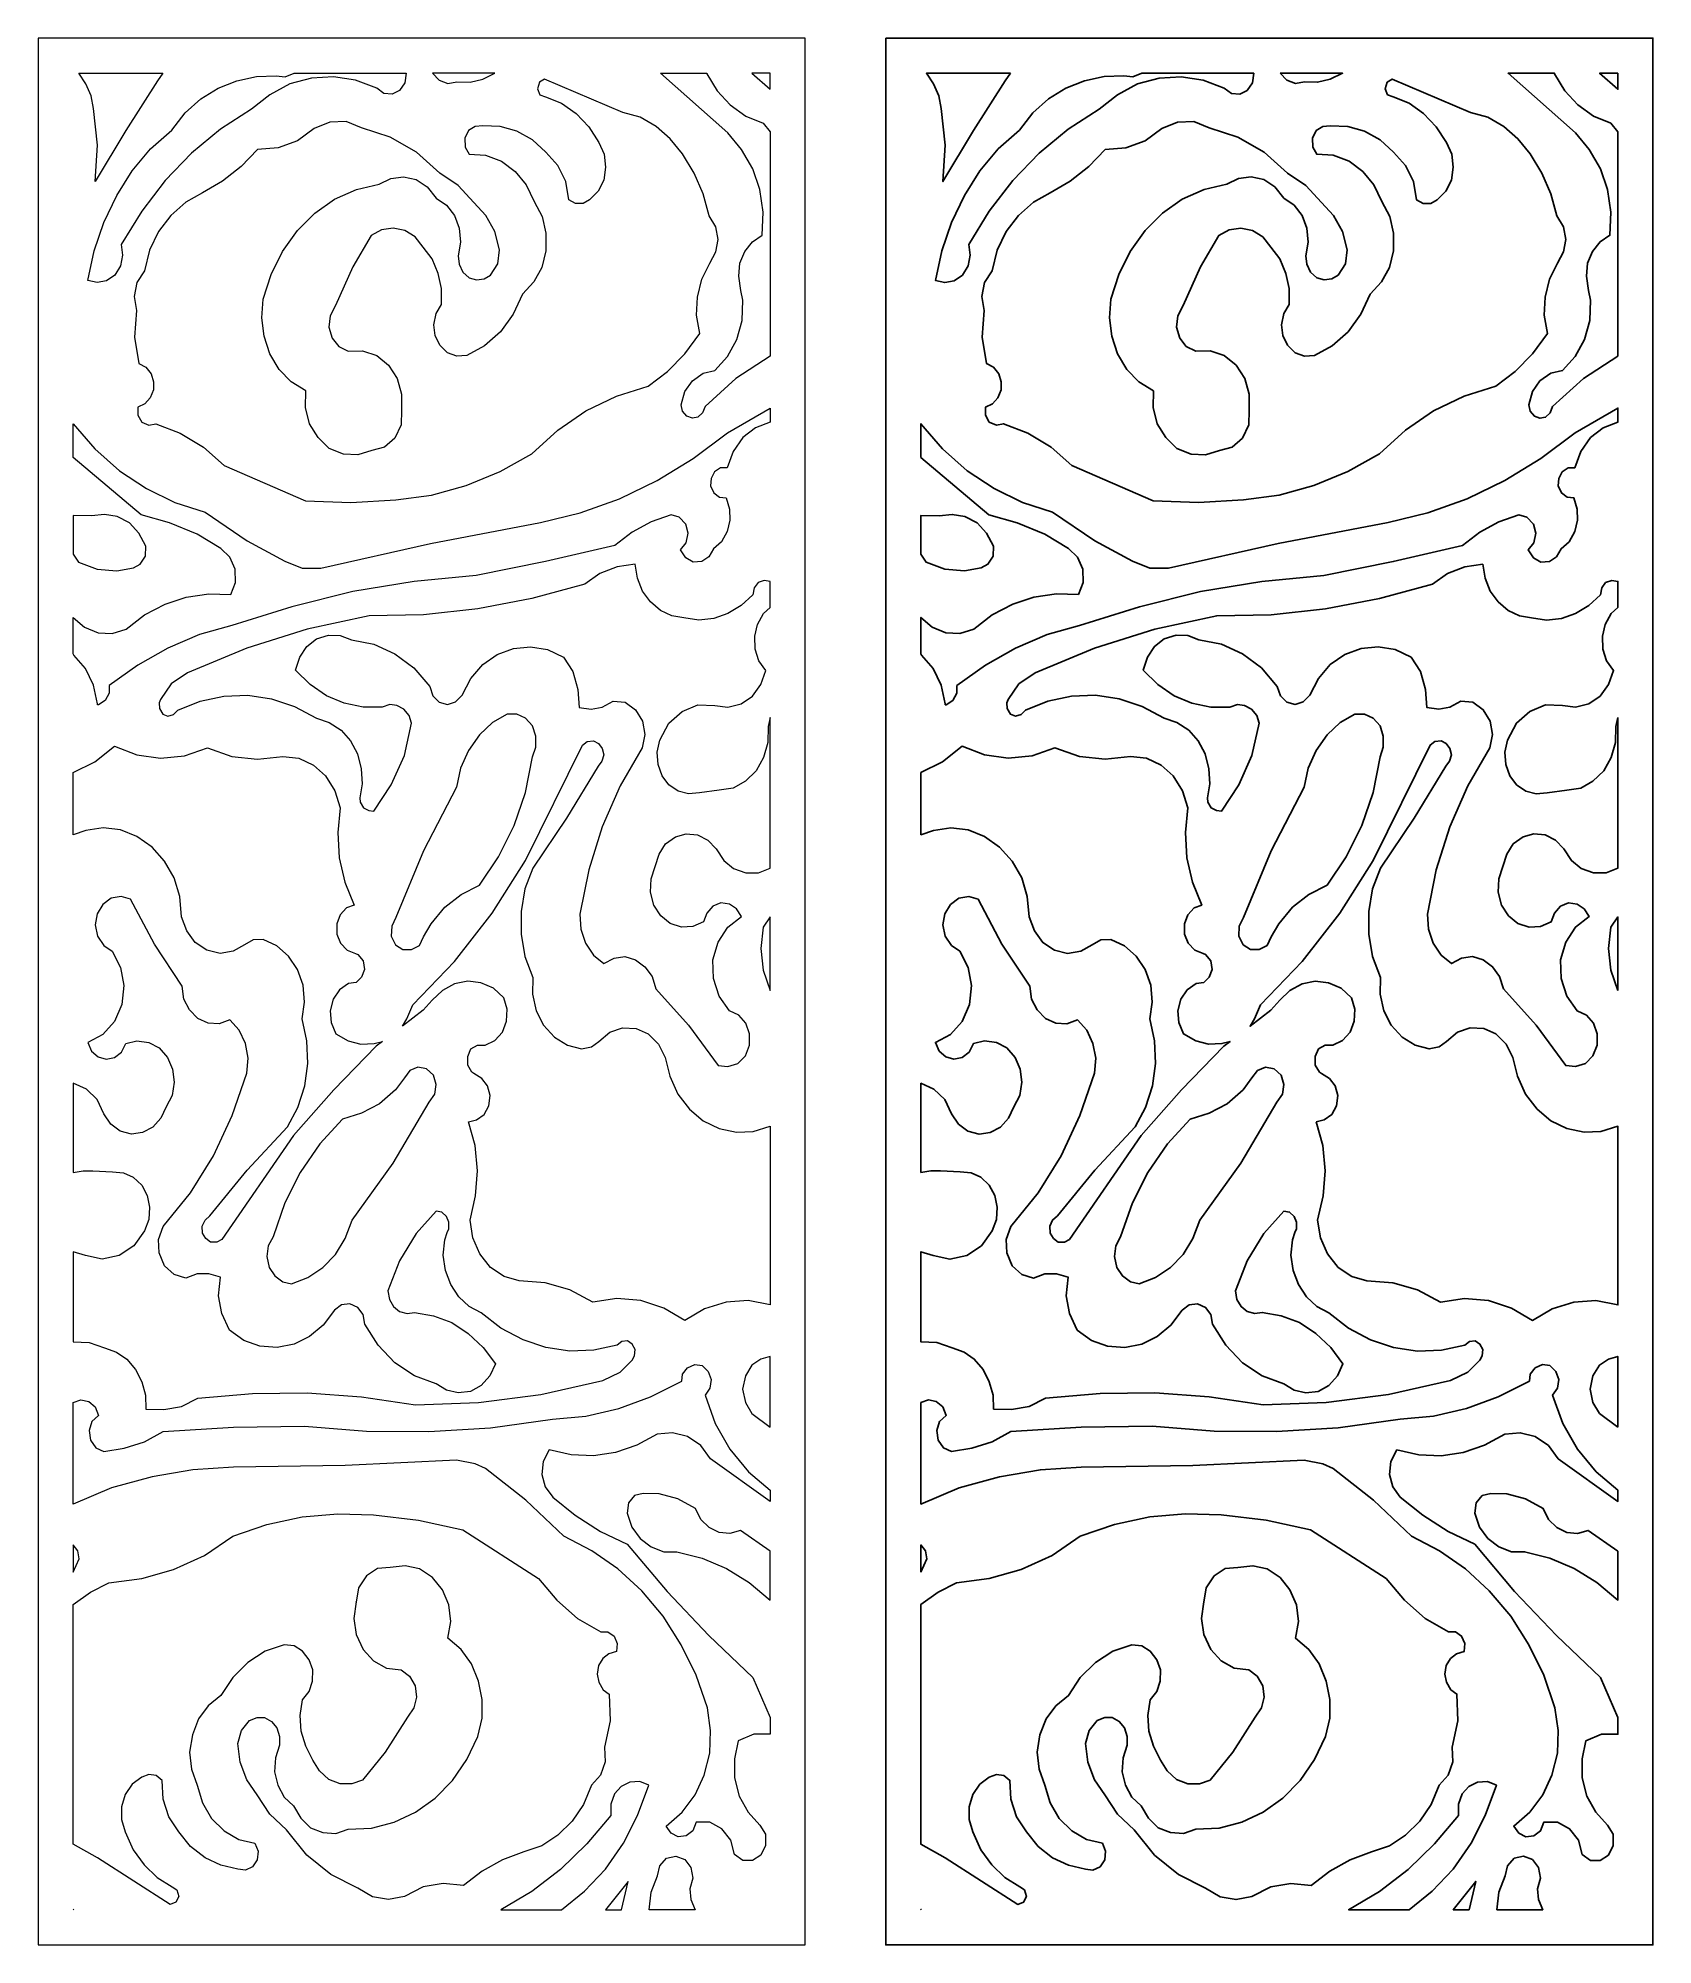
# Model space of a CAD drawing. Header units: centimetres. Extents: x -8.9 to 6.7, y -8.9 to 9.5.
import ezdxf

# ---------------------------------------------------------------- set-up
doc = ezdxf.new("R2010")
doc.units = ezdxf.units.CM
doc.header["$MEASUREMENT"] = 0
doc.layers.add('layer 1', color=7, linetype='Continuous')

msp = doc.modelspace()

# ---------------------------------------------------------------- linework, layer by layer
at = {"layer": 'layer 1', "color": 242, "lineweight": 9}
for points, knots in [([(-8.91838, 9.5386), (-8.91838, 9.5386), (-1.51123, 9.5386), (-1.51123, 9.5386), (-1.51123, 9.5386), (-1.51123, 9.5386), (-1.51123, -8.87346), (-1.51123, -8.87346), (-1.51123, -8.87346), (-1.51123, -8.87346), (-8.91838, -8.87346), (-8.91838, -8.87346), (-8.91838, -8.87346), (-8.91838, -8.87346), (-8.91838, 9.5386), (-8.91838, 9.5386)], [0, 0, 0, 0, 0.2, 0.2, 0.2, 0.2, 0.4, 0.4, 0.4, 0.4, 0.6, 0.6, 0.6, 0.6, 1, 1, 1, 1]), ([(-7.71469, 9.19999), (-7.71469, 9.19999), (-8.52542, 9.19999), (-8.52542, 9.19999), (-8.52542, 9.19999), (-8.52542, 9.19999), (-8.45748, 9.09634), (-8.45748, 9.09634), (-8.45748, 9.09634), (-8.45748, 9.09634), (-8.40766, 8.98232), (-8.40766, 8.98232), (-8.40766, 8.98232), (-8.40766, 8.98232), (-8.38501, 8.85794), (-8.38501, 8.85794), (-8.38501, 8.85794), (-8.38501, 8.85794), (-8.34425, 8.50552), (-8.34425, 8.50552), (-8.34425, 8.50552), (-8.34425, 8.50552), (-8.36689, 8.1531), (-8.36689, 8.1531), (-8.36689, 8.1531), (-8.36689, 8.1531), (-8.0725, 8.64545), (-8.0725, 8.64545), (-8.0725, 8.64545), (-8.0725, 8.64545), (-7.76451, 9.12743), (-7.76451, 9.12743), (-7.76451, 9.12743), (-7.76451, 9.12743), (-7.71469, 9.19999), (-7.71469, 9.19999)], [0, 0, 0, 0, 0.1, 0.1, 0.1, 0.1, 0.2, 0.2, 0.2, 0.2, 0.3, 0.3, 0.3, 0.3, 0.4, 0.4, 0.4, 0.4, 0.5, 0.5, 0.5, 0.5, 0.6, 0.6, 0.6, 0.6, 0.7, 0.7, 0.7, 0.7, 0.8, 0.8, 0.8, 0.8, 1, 1, 1, 1]), ([(-5.36402, 9.19999), (-5.36402, 9.19999), (-6.4465, 9.19999), (-6.4465, 9.19999), (-6.4465, 9.19999), (-6.4465, 9.19999), (-6.53256, 9.16371), (-6.53256, 9.16371), (-6.53256, 9.16371), (-6.53256, 9.16371), (-6.61861, 9.17407), (-6.61861, 9.17407), (-6.61861, 9.17407), (-6.61861, 9.17407), (-6.80884, 9.16889), (-6.80884, 9.16889), (-6.80884, 9.16889), (-6.80884, 9.16889), (-6.99907, 9.12743), (-6.99907, 9.12743), (-6.99907, 9.12743), (-6.99907, 9.12743), (-7.18024, 9.05488), (-7.18024, 9.05488), (-7.18024, 9.05488), (-7.18024, 9.05488), (-7.34782, 8.95122), (-7.34782, 8.95122), (-7.34782, 8.95122), (-7.34782, 8.95122), (-7.49728, 8.81648), (-7.49728, 8.81648), (-7.49728, 8.81648), (-7.49728, 8.81648), (-7.62863, 8.65063), (-7.62863, 8.65063), (-7.62863, 8.65063), (-7.62863, 8.65063), (-7.83245, 8.46924), (-7.83245, 8.46924), (-7.83245, 8.46924), (-7.83245, 8.46924), (-8.00909, 8.25676), (-8.00909, 8.25676), (-8.00909, 8.25676), (-8.00909, 8.25676), (-8.15855, 8.01836), (-8.15855, 8.01836), (-8.15855, 8.01836), (-8.15855, 8.01836), (-8.28537, 7.75923), (-8.28537, 7.75923), (-8.28537, 7.75923), (-8.28537, 7.75923), (-8.37595, 7.48455), (-8.37595, 7.48455), (-8.37595, 7.48455), (-8.37595, 7.48455), (-8.43936, 7.19951), (-8.43936, 7.19951), (-8.43936, 7.19951), (-8.43936, 7.19951), (-8.34878, 7.17878), (-8.34878, 7.17878), (-8.34878, 7.17878), (-8.34878, 7.17878), (-8.25819, 7.19432), (-8.25819, 7.19432), (-8.25819, 7.19432), (-8.25819, 7.19432), (-8.17667, 7.25133), (-8.17667, 7.25133), (-8.17667, 7.25133), (-8.17667, 7.25133), (-8.12232, 7.33944), (-8.12232, 7.33944), (-8.12232, 7.33944), (-8.12232, 7.33944), (-8.1042, 7.44309), (-8.1042, 7.44309), (-8.1042, 7.44309), (-8.1042, 7.44309), (-8.11779, 7.54674), (-8.11779, 7.54674), (-8.11779, 7.54674), (-8.11779, 7.54674), (-7.9185, 7.86806), (-7.9185, 7.86806), (-7.9185, 7.86806), (-7.9185, 7.86806), (-7.69204, 8.16347), (-7.69204, 8.16347), (-7.69204, 8.16347), (-7.69204, 8.16347), (-7.4384, 8.42778), (-7.4384, 8.42778), (-7.4384, 8.42778), (-7.4384, 8.42778), (-7.15759, 8.661), (-7.15759, 8.661), (-7.15759, 8.661), (-7.15759, 8.661), (-6.85866, 8.85275), (-6.85866, 8.85275), (-6.85866, 8.85275), (-6.85866, 8.85275), (-6.68202, 8.99268), (-6.68202, 8.99268), (-6.68202, 8.99268), (-6.68202, 8.99268), (-6.48726, 9.09634), (-6.48726, 9.09634), (-6.48726, 9.09634), (-6.48726, 9.09634), (-6.27892, 9.15334), (-6.27892, 9.15334), (-6.27892, 9.15334), (-6.27892, 9.15334), (-6.06605, 9.16371), (-6.06605, 9.16371), (-6.06605, 9.16371), (-6.06605, 9.16371), (-5.85317, 9.13261), (-5.85317, 9.13261), (-5.85317, 9.13261), (-5.85317, 9.13261), (-5.64936, 9.05488), (-5.64936, 9.05488), (-5.64936, 9.05488), (-5.64936, 9.05488), (-5.58142, 9.00305), (-5.58142, 9.00305), (-5.58142, 9.00305), (-5.58142, 9.00305), (-5.49989, 8.99787), (-5.49989, 8.99787), (-5.49989, 8.99787), (-5.49989, 8.99787), (-5.42743, 9.03414), (-5.42743, 9.03414), (-5.42743, 9.03414), (-5.42743, 9.03414), (-5.37761, 9.1067), (-5.37761, 9.1067), (-5.37761, 9.1067), (-5.37761, 9.1067), (-5.36402, 9.19999), (-5.36402, 9.19999)], [0, 0, 0, 0, 0.02631579, 0.02631579, 0.02631579, 0.02631579, 0.05263158, 0.05263158, 0.05263158, 0.05263158, 0.07894737, 0.07894737, 0.07894737, 0.07894737, 0.10526316, 0.10526316, 0.10526316, 0.10526316, 0.13157895, 0.13157895, 0.13157895, 0.13157895, 0.15789474, 0.15789474, 0.15789474, 0.15789474, 0.18421053, 0.18421053, 0.18421053, 0.18421053, 0.21052632, 0.21052632, 0.21052632, 0.21052632, 0.23684211, 0.23684211, 0.23684211, 0.23684211, 0.26315789, 0.26315789, 0.26315789, 0.26315789, 0.28947368, 0.28947368, 0.28947368, 0.28947368, 0.31578947, 0.31578947, 0.31578947, 0.31578947, 0.34210526, 0.34210526, 0.34210526, 0.34210526, 0.36842105, 0.36842105, 0.36842105, 0.36842105, 0.39473684, 0.39473684, 0.39473684, 0.39473684, 0.42105263, 0.42105263, 0.42105263, 0.42105263, 0.44736842, 0.44736842, 0.44736842, 0.44736842, 0.47368421, 0.47368421, 0.47368421, 0.47368421, 0.5, 0.5, 0.5, 0.5, 0.52631579, 0.52631579, 0.52631579, 0.52631579, 0.55263158, 0.55263158, 0.55263158, 0.55263158, 0.57894737, 0.57894737, 0.57894737, 0.57894737, 0.60526316, 0.60526316, 0.60526316, 0.60526316, 0.63157895, 0.63157895, 0.63157895, 0.63157895, 0.65789474, 0.65789474, 0.65789474, 0.65789474, 0.68421053, 0.68421053, 0.68421053, 0.68421053, 0.71052632, 0.71052632, 0.71052632, 0.71052632, 0.73684211, 0.73684211, 0.73684211, 0.73684211, 0.76315789, 0.76315789, 0.76315789, 0.76315789, 0.78947368, 0.78947368, 0.78947368, 0.78947368, 0.81578947, 0.81578947, 0.81578947, 0.81578947, 0.84210526, 0.84210526, 0.84210526, 0.84210526, 0.86842105, 0.86842105, 0.86842105, 0.86842105, 0.89473684, 0.89473684, 0.89473684, 0.89473684, 0.92105263, 0.92105263, 0.92105263, 0.92105263, 0.94736842, 0.94736842, 0.94736842, 0.94736842, 1, 1, 1, 1]), ([(-5.40931, 5.94532), (-5.40931, 5.94532), (-5.40931, 6.1008), (-5.40931, 6.1008), (-5.40931, 6.1008), (-5.40931, 6.1008), (-5.45007, 6.25109), (-5.45007, 6.25109), (-5.45007, 6.25109), (-5.45007, 6.25109), (-5.53613, 6.38066), (-5.53613, 6.38066), (-5.53613, 6.38066), (-5.53613, 6.38066), (-5.64936, 6.47394), (-5.64936, 6.47394), (-5.64936, 6.47394), (-5.64936, 6.47394), (-5.78524, 6.52059), (-5.78524, 6.52059), (-5.78524, 6.52059), (-5.78524, 6.52059), (-5.92564, 6.5154), (-5.92564, 6.5154), (-5.92564, 6.5154), (-5.92564, 6.5154), (-6.01623, 6.56205), (-6.01623, 6.56205), (-6.01623, 6.56205), (-6.01623, 6.56205), (-6.07964, 6.63979), (-6.07964, 6.63979), (-6.07964, 6.63979), (-6.07964, 6.63979), (-6.11134, 6.74862), (-6.11134, 6.74862), (-6.11134, 6.74862), (-6.11134, 6.74862), (-6.09775, 6.85746), (-6.09775, 6.85746), (-6.09775, 6.85746), (-6.09775, 6.85746), (-6.04793, 6.95592), (-6.04793, 6.95592), (-6.04793, 6.95592), (-6.04793, 6.95592), (-5.88035, 7.32907), (-5.88035, 7.32907), (-5.88035, 7.32907), (-5.88035, 7.32907), (-5.70186, 7.63315), (-5.70186, 7.63315), (-5.70186, 7.63315), (-5.70186, 7.63315), (-5.60407, 7.68667), (-5.60407, 7.68667), (-5.60407, 7.68667), (-5.60407, 7.68667), (-5.49084, 7.70222), (-5.49084, 7.70222), (-5.49084, 7.70222), (-5.49084, 7.70222), (-5.37761, 7.68149), (-5.37761, 7.68149), (-5.37761, 7.68149), (-5.37761, 7.68149), (-5.27796, 7.6193), (-5.27796, 7.6193), (-5.27796, 7.6193), (-5.27796, 7.6193), (-5.20096, 7.52083), (-5.20096, 7.52083), (-5.20096, 7.52083), (-5.20096, 7.52083), (-5.11491, 7.40681), (-5.11491, 7.40681), (-5.11491, 7.40681), (-5.11491, 7.40681), (-5.05603, 7.26688), (-5.05603, 7.26688), (-5.05603, 7.26688), (-5.05603, 7.26688), (-5.02433, 7.12177), (-5.02433, 7.12177), (-5.02433, 7.12177), (-5.02433, 7.12177), (-5.02433, 6.96629), (-5.02433, 6.96629), (-5.02433, 6.96629), (-5.02433, 6.96629), (-5.07415, 6.87819), (-5.07415, 6.87819), (-5.07415, 6.87819), (-5.07415, 6.87819), (-5.09679, 6.76935), (-5.09679, 6.76935), (-5.09679, 6.76935), (-5.09679, 6.76935), (-5.08321, 6.6657), (-5.08321, 6.6657), (-5.08321, 6.6657), (-5.08321, 6.6657), (-5.03791, 6.57241), (-5.03791, 6.57241), (-5.03791, 6.57241), (-5.03791, 6.57241), (-4.96545, 6.49986), (-4.96545, 6.49986), (-4.96545, 6.49986), (-4.96545, 6.49986), (-4.87486, 6.46876), (-4.87486, 6.46876), (-4.87486, 6.46876), (-4.87486, 6.46876), (-4.77975, 6.47394), (-4.77975, 6.47394), (-4.77975, 6.47394), (-4.77975, 6.47394), (-4.60764, 6.56723), (-4.60764, 6.56723), (-4.60764, 6.56723), (-4.60764, 6.56723), (-4.45364, 6.70198), (-4.45364, 6.70198), (-4.45364, 6.70198), (-4.45364, 6.70198), (-4.33135, 6.873), (-4.33135, 6.873), (-4.33135, 6.873), (-4.33135, 6.873), (-4.24077, 7.06476), (-4.24077, 7.06476), (-4.24077, 7.06476), (-4.24077, 7.06476), (-4.13207, 7.18396), (-4.13207, 7.18396), (-4.13207, 7.18396), (-4.13207, 7.18396), (-4.05507, 7.32389), (-4.05507, 7.32389), (-4.05507, 7.32389), (-4.05507, 7.32389), (-4.01431, 7.48455), (-4.01431, 7.48455), (-4.01431, 7.48455), (-4.01431, 7.48455), (-4.01431, 7.65558), (-4.01431, 7.65558), (-4.01431, 7.65558), (-4.01431, 7.65558), (-4.05054, 7.81624), (-4.05054, 7.81624), (-4.05054, 7.81624), (-4.05054, 7.81624), (-4.12754, 7.96135), (-4.12754, 7.96135), (-4.12754, 7.96135), (-4.12754, 7.96135), (-4.20454, 8.12201), (-4.20454, 8.12201), (-4.20454, 8.12201), (-4.20454, 8.12201), (-4.31324, 8.25157), (-4.31324, 8.25157), (-4.31324, 8.25157), (-4.31324, 8.25157), (-4.44458, 8.35004), (-4.44458, 8.35004), (-4.44458, 8.35004), (-4.44458, 8.35004), (-4.59858, 8.40705), (-4.59858, 8.40705), (-4.59858, 8.40705), (-4.59858, 8.40705), (-4.7571, 8.41742), (-4.7571, 8.41742), (-4.7571, 8.41742), (-4.7571, 8.41742), (-4.79333, 8.48479), (-4.79333, 8.48479), (-4.79333, 8.48479), (-4.79333, 8.48479), (-4.79786, 8.57289), (-4.79786, 8.57289), (-4.79786, 8.57289), (-4.79786, 8.57289), (-4.76163, 8.64545), (-4.76163, 8.64545), (-4.76163, 8.64545), (-4.76163, 8.64545), (-4.69822, 8.68691), (-4.69822, 8.68691), (-4.69822, 8.68691), (-4.69822, 8.68691), (-4.62575, 8.69209), (-4.62575, 8.69209), (-4.62575, 8.69209), (-4.62575, 8.69209), (-4.45817, 8.68691), (-4.45817, 8.68691), (-4.45817, 8.68691), (-4.45817, 8.68691), (-4.29512, 8.64027), (-4.29512, 8.64027), (-4.29512, 8.64027), (-4.29512, 8.64027), (-4.14566, 8.55735), (-4.14566, 8.55735), (-4.14566, 8.55735), (-4.14566, 8.55735), (-4.01431, 8.43815), (-4.01431, 8.43815), (-4.01431, 8.43815), (-4.01431, 8.43815), (-3.90108, 8.30858), (-3.90108, 8.30858), (-3.90108, 8.30858), (-3.90108, 8.30858), (-3.82408, 8.1531), (-3.82408, 8.1531), (-3.82408, 8.1531), (-3.82408, 8.1531), (-3.79238, 7.9769), (-3.79238, 7.9769), (-3.79238, 7.9769), (-3.79238, 7.9769), (-3.72897, 7.94062), (-3.72897, 7.94062), (-3.72897, 7.94062), (-3.72897, 7.94062), (-3.6565, 7.94062), (-3.6565, 7.94062), (-3.6565, 7.94062), (-3.6565, 7.94062), (-3.59309, 7.9769), (-3.59309, 7.9769), (-3.59309, 7.9769), (-3.59309, 7.9769), (-3.51156, 8.05982), (-3.51156, 8.05982), (-3.51156, 8.05982), (-3.51156, 8.05982), (-3.45721, 8.16865), (-3.45721, 8.16865), (-3.45721, 8.16865), (-3.45721, 8.16865), (-3.4391, 8.29303), (-3.4391, 8.29303), (-3.4391, 8.29303), (-3.4391, 8.29303), (-3.45268, 8.41742), (-3.45268, 8.41742), (-3.45268, 8.41742), (-3.45268, 8.41742), (-3.50251, 8.53143), (-3.50251, 8.53143), (-3.50251, 8.53143), (-3.50251, 8.53143), (-3.60215, 8.68173), (-3.60215, 8.68173), (-3.60215, 8.68173), (-3.60215, 8.68173), (-3.72444, 8.81129), (-3.72444, 8.81129), (-3.72444, 8.81129), (-3.72444, 8.81129), (-3.86484, 8.90976), (-3.86484, 8.90976), (-3.86484, 8.90976), (-3.86484, 8.90976), (-4.01884, 8.97195), (-4.01884, 8.97195), (-4.01884, 8.97195), (-4.01884, 8.97195), (-4.07319, 8.99268), (-4.07319, 8.99268), (-4.07319, 8.99268), (-4.07319, 8.99268), (-4.09583, 9.04969), (-4.09583, 9.04969), (-4.09583, 9.04969), (-4.09583, 9.04969), (-4.07772, 9.11188), (-4.07772, 9.11188), (-4.07772, 9.11188), (-4.07772, 9.11188), (-4.0279, 9.14298), (-4.0279, 9.14298), (-4.0279, 9.14298), (-4.0279, 9.14298), (-3.27152, 8.82166), (-3.27152, 8.82166), (-3.27152, 8.82166), (-3.27152, 8.82166), (-3.10393, 8.77501), (-3.10393, 8.77501), (-3.10393, 8.77501), (-3.10393, 8.77501), (-2.94994, 8.68691), (-2.94994, 8.68691), (-2.94994, 8.68691), (-2.94994, 8.68691), (-2.81406, 8.56771), (-2.81406, 8.56771), (-2.81406, 8.56771), (-2.81406, 8.56771), (-2.6963, 8.4226), (-2.6963, 8.4226), (-2.6963, 8.4226), (-2.6963, 8.4226), (-2.58307, 8.23603), (-2.58307, 8.23603), (-2.58307, 8.23603), (-2.58307, 8.23603), (-2.49702, 8.0339), (-2.49702, 8.0339), (-2.49702, 8.0339), (-2.49702, 8.0339), (-2.43814, 7.82142), (-2.43814, 7.82142), (-2.43814, 7.82142), (-2.43814, 7.82142), (-2.37473, 7.71777), (-2.37473, 7.71777), (-2.37473, 7.71777), (-2.37473, 7.71777), (-2.35208, 7.59338), (-2.35208, 7.59338), (-2.35208, 7.59338), (-2.35208, 7.59338), (-2.37473, 7.47418), (-2.37473, 7.47418), (-2.37473, 7.47418), (-2.37473, 7.47418), (-2.43361, 7.36535), (-2.43361, 7.36535), (-2.43361, 7.36535), (-2.43361, 7.36535), (-2.51061, 7.20987), (-2.51061, 7.20987), (-2.51061, 7.20987), (-2.51061, 7.20987), (-2.55137, 7.03885), (-2.55137, 7.03885), (-2.55137, 7.03885), (-2.55137, 7.03885), (-2.56043, 6.86264), (-2.56043, 6.86264), (-2.56043, 6.86264), (-2.56043, 6.86264), (-2.52872, 6.68643), (-2.52872, 6.68643), (-2.52872, 6.68643), (-2.52872, 6.68643), (-2.67366, 6.48949), (-2.67366, 6.48949), (-2.67366, 6.48949), (-2.67366, 6.48949), (-2.84124, 6.31847), (-2.84124, 6.31847), (-2.84124, 6.31847), (-2.84124, 6.31847), (-3.02694, 6.17854), (-3.02694, 6.17854), (-3.02694, 6.17854), (-3.02694, 6.17854), (-3.33492, 6.08007), (-3.33492, 6.08007), (-3.33492, 6.08007), (-3.33492, 6.08007), (-3.62932, 5.94014), (-3.62932, 5.94014), (-3.62932, 5.94014), (-3.62932, 5.94014), (-3.90108, 5.75356), (-3.90108, 5.75356), (-3.90108, 5.75356), (-3.90108, 5.75356), (-4.15019, 5.52553), (-4.15019, 5.52553), (-4.15019, 5.52553), (-4.15019, 5.52553), (-4.45817, 5.3545), (-4.45817, 5.3545), (-4.45817, 5.3545), (-4.45817, 5.3545), (-4.78428, 5.21976), (-4.78428, 5.21976), (-4.78428, 5.21976), (-4.78428, 5.21976), (-5.11944, 5.12647), (-5.11944, 5.12647), (-5.11944, 5.12647), (-5.11944, 5.12647), (-5.46366, 5.07983), (-5.46366, 5.07983), (-5.46366, 5.07983), (-5.46366, 5.07983), (-5.89847, 5.05391), (-5.89847, 5.05391), (-5.89847, 5.05391), (-5.89847, 5.05391), (-6.3378, 5.06946), (-6.3378, 5.06946), (-6.3378, 5.06946), (-6.3378, 5.06946), (-7.12136, 5.41151), (-7.12136, 5.41151), (-7.12136, 5.41151), (-7.12136, 5.41151), (-7.32064, 5.58772), (-7.32064, 5.58772), (-7.32064, 5.58772), (-7.32064, 5.58772), (-7.5471, 5.72247), (-7.5471, 5.72247), (-7.5471, 5.72247), (-7.5471, 5.72247), (-7.78262, 5.81575), (-7.78262, 5.81575), (-7.78262, 5.81575), (-7.78262, 5.81575), (-7.85056, 5.80021), (-7.85056, 5.80021), (-7.85056, 5.80021), (-7.85056, 5.80021), (-7.9185, 5.8313), (-7.9185, 5.8313), (-7.9185, 5.8313), (-7.9185, 5.8313), (-7.95473, 5.89868), (-7.95473, 5.89868), (-7.95473, 5.89868), (-7.95473, 5.89868), (-7.95473, 5.97641), (-7.95473, 5.97641), (-7.95473, 5.97641), (-7.95473, 5.97641), (-7.8868, 6.00751), (-7.8868, 6.00751), (-7.8868, 6.00751), (-7.8868, 6.00751), (-7.83697, 6.06452), (-7.83697, 6.06452), (-7.83697, 6.06452), (-7.83697, 6.06452), (-7.80527, 6.14226), (-7.80527, 6.14226), (-7.80527, 6.14226), (-7.80527, 6.14226), (-7.80527, 6.22), (-7.80527, 6.22), (-7.80527, 6.22), (-7.80527, 6.22), (-7.82792, 6.29774), (-7.82792, 6.29774), (-7.82792, 6.29774), (-7.82792, 6.29774), (-7.87774, 6.35993), (-7.87774, 6.35993), (-7.87774, 6.35993), (-7.87774, 6.35993), (-7.94568, 6.3962), (-7.94568, 6.3962), (-7.94568, 6.3962), (-7.94568, 6.3962), (-7.98644, 6.65015), (-7.98644, 6.65015), (-7.98644, 6.65015), (-7.98644, 6.65015), (-7.96832, 6.90928), (-7.96832, 6.90928), (-7.96832, 6.90928), (-7.96832, 6.90928), (-7.99097, 7.04403), (-7.99097, 7.04403), (-7.99097, 7.04403), (-7.99097, 7.04403), (-7.96379, 7.17878), (-7.96379, 7.17878), (-7.96379, 7.17878), (-7.96379, 7.17878), (-7.89133, 7.29279), (-7.89133, 7.29279), (-7.89133, 7.29279), (-7.89133, 7.29279), (-7.8415, 7.48973), (-7.8415, 7.48973), (-7.8415, 7.48973), (-7.8415, 7.48973), (-7.75545, 7.67112), (-7.75545, 7.67112), (-7.75545, 7.67112), (-7.75545, 7.67112), (-7.63769, 7.8266), (-7.63769, 7.8266), (-7.63769, 7.8266), (-7.63769, 7.8266), (-7.49275, 7.95617), (-7.49275, 7.95617), (-7.49275, 7.95617), (-7.49275, 7.95617), (-7.3297, 8.04427), (-7.3297, 8.04427), (-7.3297, 8.04427), (-7.3297, 8.04427), (-7.13947, 8.15829), (-7.13947, 8.15829), (-7.13947, 8.15829), (-7.13947, 8.15829), (-6.95831, 8.29822), (-6.95831, 8.29822), (-6.95831, 8.29822), (-6.95831, 8.29822), (-6.79978, 8.46406), (-6.79978, 8.46406), (-6.79978, 8.46406), (-6.79978, 8.46406), (-6.6005, 8.47961), (-6.6005, 8.47961), (-6.6005, 8.47961), (-6.6005, 8.47961), (-6.4148, 8.54698), (-6.4148, 8.54698), (-6.4148, 8.54698), (-6.4148, 8.54698), (-6.25175, 8.66618), (-6.25175, 8.66618), (-6.25175, 8.66618), (-6.25175, 8.66618), (-6.10228, 8.72837), (-6.10228, 8.72837), (-6.10228, 8.72837), (-6.10228, 8.72837), (-5.94376, 8.73355), (-5.94376, 8.73355), (-5.94376, 8.73355), (-5.94376, 8.73355), (-5.79429, 8.67136), (-5.79429, 8.67136), (-5.79429, 8.67136), (-5.79429, 8.67136), (-5.51801, 8.58326), (-5.51801, 8.58326), (-5.51801, 8.58326), (-5.51801, 8.58326), (-5.26437, 8.43815), (-5.26437, 8.43815), (-5.26437, 8.43815), (-5.26437, 8.43815), (-5.03791, 8.23603), (-5.03791, 8.23603), (-5.03791, 8.23603), (-5.03791, 8.23603), (-4.86127, 8.11683), (-4.86127, 8.11683), (-4.86127, 8.11683), (-4.86127, 8.11683), (-4.71181, 7.95098), (-4.71181, 7.95098), (-4.71181, 7.95098), (-4.71181, 7.95098), (-4.59405, 7.8266), (-4.59405, 7.8266), (-4.59405, 7.8266), (-4.59405, 7.8266), (-4.50799, 7.67112), (-4.50799, 7.67112), (-4.50799, 7.67112), (-4.50799, 7.67112), (-4.4627, 7.49491), (-4.4627, 7.49491), (-4.4627, 7.49491), (-4.4627, 7.49491), (-4.48082, 7.36017), (-4.48082, 7.36017), (-4.48082, 7.36017), (-4.48082, 7.36017), (-4.54876, 7.25133), (-4.54876, 7.25133), (-4.54876, 7.25133), (-4.54876, 7.25133), (-4.61217, 7.21505), (-4.61217, 7.21505), (-4.61217, 7.21505), (-4.61217, 7.21505), (-4.68463, 7.20469), (-4.68463, 7.20469), (-4.68463, 7.20469), (-4.68463, 7.20469), (-4.7571, 7.22542), (-4.7571, 7.22542), (-4.7571, 7.22542), (-4.7571, 7.22542), (-4.81598, 7.27725), (-4.81598, 7.27725), (-4.81598, 7.27725), (-4.81598, 7.27725), (-4.85221, 7.35498), (-4.85221, 7.35498), (-4.85221, 7.35498), (-4.85221, 7.35498), (-4.86127, 7.43791), (-4.86127, 7.43791), (-4.86127, 7.43791), (-4.86127, 7.43791), (-4.83863, 7.56747), (-4.83863, 7.56747), (-4.83863, 7.56747), (-4.83863, 7.56747), (-4.85221, 7.70222), (-4.85221, 7.70222), (-4.85221, 7.70222), (-4.85221, 7.70222), (-4.89751, 7.8266), (-4.89751, 7.8266), (-4.89751, 7.8266), (-4.89751, 7.8266), (-4.9745, 7.92507), (-4.9745, 7.92507), (-4.9745, 7.92507), (-4.9745, 7.92507), (-5.07415, 7.99244), (-5.07415, 7.99244), (-5.07415, 7.99244), (-5.07415, 7.99244), (-5.1602, 8.10128), (-5.1602, 8.10128), (-5.1602, 8.10128), (-5.1602, 8.10128), (-5.2689, 8.17383), (-5.2689, 8.17383), (-5.2689, 8.17383), (-5.2689, 8.17383), (-5.39119, 8.19975), (-5.39119, 8.19975), (-5.39119, 8.19975), (-5.39119, 8.19975), (-5.51348, 8.1842), (-5.51348, 8.1842), (-5.51348, 8.1842), (-5.51348, 8.1842), (-5.62671, 8.12719), (-5.62671, 8.12719), (-5.62671, 8.12719), (-5.62671, 8.12719), (-5.84412, 8.07537), (-5.84412, 8.07537), (-5.84412, 8.07537), (-5.84412, 8.07537), (-6.05699, 7.98208), (-6.05699, 7.98208), (-6.05699, 7.98208), (-6.05699, 7.98208), (-6.24722, 7.84733), (-6.24722, 7.84733), (-6.24722, 7.84733), (-6.24722, 7.84733), (-6.4148, 7.68149), (-6.4148, 7.68149), (-6.4148, 7.68149), (-6.4148, 7.68149), (-6.55973, 7.47937), (-6.55973, 7.47937), (-6.55973, 7.47937), (-6.55973, 7.47937), (-6.66843, 7.25652), (-6.66843, 7.25652), (-6.66843, 7.25652), (-6.66843, 7.25652), (-6.74543, 7.01812), (-6.74543, 7.01812), (-6.74543, 7.01812), (-6.74543, 7.01812), (-6.75902, 6.83673), (-6.75902, 6.83673), (-6.75902, 6.83673), (-6.75902, 6.83673), (-6.73637, 6.66052), (-6.73637, 6.66052), (-6.73637, 6.66052), (-6.73637, 6.66052), (-6.68202, 6.48949), (-6.68202, 6.48949), (-6.68202, 6.48949), (-6.68202, 6.48949), (-6.59144, 6.3392), (-6.59144, 6.3392), (-6.59144, 6.3392), (-6.59144, 6.3392), (-6.47368, 6.22), (-6.47368, 6.22), (-6.47368, 6.22), (-6.47368, 6.22), (-6.33327, 6.13189), (-6.33327, 6.13189), (-6.33327, 6.13189), (-6.33327, 6.13189), (-6.3378, 5.97123), (-6.3378, 5.97123), (-6.3378, 5.97123), (-6.3378, 5.97123), (-6.29704, 5.81575), (-6.29704, 5.81575), (-6.29704, 5.81575), (-6.29704, 5.81575), (-6.21551, 5.68101), (-6.21551, 5.68101), (-6.21551, 5.68101), (-6.21551, 5.68101), (-6.10681, 5.57735), (-6.10681, 5.57735), (-6.10681, 5.57735), (-6.10681, 5.57735), (-5.97093, 5.52035), (-5.97093, 5.52035), (-5.97093, 5.52035), (-5.97093, 5.52035), (-5.83053, 5.51516), (-5.83053, 5.51516), (-5.83053, 5.51516), (-5.83053, 5.51516), (-5.69465, 5.55662), (-5.69465, 5.55662), (-5.69465, 5.55662), (-5.69465, 5.55662), (-5.57236, 5.58772), (-5.57236, 5.58772), (-5.57236, 5.58772), (-5.57236, 5.58772), (-5.47272, 5.67582), (-5.47272, 5.67582), (-5.47272, 5.67582), (-5.47272, 5.67582), (-5.41384, 5.80539), (-5.41384, 5.80539), (-5.41384, 5.80539), (-5.41384, 5.80539), (-5.40931, 5.94532), (-5.40931, 5.94532)], [0, 0, 0, 0, 0.00537634, 0.00537634, 0.00537634, 0.00537634, 0.01075269, 0.01075269, 0.01075269, 0.01075269, 0.01612903, 0.01612903, 0.01612903, 0.01612903, 0.02150538, 0.02150538, 0.02150538, 0.02150538, 0.02688172, 0.02688172, 0.02688172, 0.02688172, 0.03225806, 0.03225806, 0.03225806, 0.03225806, 0.03763441, 0.03763441, 0.03763441, 0.03763441, 0.04301075, 0.04301075, 0.04301075, 0.04301075, 0.0483871, 0.0483871, 0.0483871, 0.0483871, 0.05376344, 0.05376344, 0.05376344, 0.05376344, 0.05913978, 0.05913978, 0.05913978, 0.05913978, 0.06451613, 0.06451613, 0.06451613, 0.06451613, 0.06989247, 0.06989247, 0.06989247, 0.06989247, 0.07526882, 0.07526882, 0.07526882, 0.07526882, 0.08064516, 0.08064516, 0.08064516, 0.08064516, 0.08602151, 0.08602151, 0.08602151, 0.08602151, 0.09139785, 0.09139785, 0.09139785, 0.09139785, 0.09677419, 0.09677419, 0.09677419, 0.09677419, 0.10215054, 0.10215054, 0.10215054, 0.10215054, 0.10752688, 0.10752688, 0.10752688, 0.10752688, 0.11290323, 0.11290323, 0.11290323, 0.11290323, 0.11827957, 0.11827957, 0.11827957, 0.11827957, 0.12365591, 0.12365591, 0.12365591, 0.12365591, 0.12903226, 0.12903226, 0.12903226, 0.12903226, 0.1344086, 0.1344086, 0.1344086, 0.1344086, 0.13978495, 0.13978495, 0.13978495, 0.13978495, 0.14516129, 0.14516129, 0.14516129, 0.14516129, 0.15053763, 0.15053763, 0.15053763, 0.15053763, 0.15591398, 0.15591398, 0.15591398, 0.15591398, 0.16129032, 0.16129032, 0.16129032, 0.16129032, 0.16666667, 0.16666667, 0.16666667, 0.16666667, 0.17204301, 0.17204301, 0.17204301, 0.17204301, 0.17741935, 0.17741935, 0.17741935, 0.17741935, 0.1827957, 0.1827957, 0.1827957, 0.1827957, 0.18817204, 0.18817204, 0.18817204, 0.18817204, 0.19354839, 0.19354839, 0.19354839, 0.19354839, 0.19892473, 0.19892473, 0.19892473, 0.19892473, 0.20430108, 0.20430108, 0.20430108, 0.20430108, 0.20967742, 0.20967742, 0.20967742, 0.20967742, 0.21505376, 0.21505376, 0.21505376, 0.21505376, 0.22043011, 0.22043011, 0.22043011, 0.22043011, 0.22580645, 0.22580645, 0.22580645, 0.22580645, 0.2311828, 0.2311828, 0.2311828, 0.2311828, 0.23655914, 0.23655914, 0.23655914, 0.23655914, 0.24193548, 0.24193548, 0.24193548, 0.24193548, 0.24731183, 0.24731183, 0.24731183, 0.24731183, 0.25268817, 0.25268817, 0.25268817, 0.25268817, 0.25806452, 0.25806452, 0.25806452, 0.25806452, 0.26344086, 0.26344086, 0.26344086, 0.26344086, 0.2688172, 0.2688172, 0.2688172, 0.2688172, 0.27419355, 0.27419355, 0.27419355, 0.27419355, 0.27956989, 0.27956989, 0.27956989, 0.27956989, 0.28494624, 0.28494624, 0.28494624, 0.28494624, 0.29032258, 0.29032258, 0.29032258, 0.29032258, 0.29569892, 0.29569892, 0.29569892, 0.29569892, 0.30107527, 0.30107527, 0.30107527, 0.30107527, 0.30645161, 0.30645161, 0.30645161, 0.30645161, 0.31182796, 0.31182796, 0.31182796, 0.31182796, 0.3172043, 0.3172043, 0.3172043, 0.3172043, 0.32258065, 0.32258065, 0.32258065, 0.32258065, 0.32795699, 0.32795699, 0.32795699, 0.32795699, 0.33333333, 0.33333333, 0.33333333, 0.33333333, 0.33870968, 0.33870968, 0.33870968, 0.33870968, 0.34408602, 0.34408602, 0.34408602, 0.34408602, 0.34946237, 0.34946237, 0.34946237, 0.34946237, 0.35483871, 0.35483871, 0.35483871, 0.35483871, 0.36021505, 0.36021505, 0.36021505, 0.36021505, 0.3655914, 0.3655914, 0.3655914, 0.3655914, 0.37096774, 0.37096774, 0.37096774, 0.37096774, 0.37634409, 0.37634409, 0.37634409, 0.37634409, 0.38172043, 0.38172043, 0.38172043, 0.38172043, 0.38709677, 0.38709677, 0.38709677, 0.38709677, 0.39247312, 0.39247312, 0.39247312, 0.39247312, 0.39784946, 0.39784946, 0.39784946, 0.39784946, 0.40322581, 0.40322581, 0.40322581, 0.40322581, 0.40860215, 0.40860215, 0.40860215, 0.40860215, 0.41397849, 0.41397849, 0.41397849, 0.41397849, 0.41935484, 0.41935484, 0.41935484, 0.41935484, 0.42473118, 0.42473118, 0.42473118, 0.42473118, 0.43010753, 0.43010753, 0.43010753, 0.43010753, 0.43548387, 0.43548387, 0.43548387, 0.43548387, 0.44086022, 0.44086022, 0.44086022, 0.44086022, 0.44623656, 0.44623656, 0.44623656, 0.44623656, 0.4516129, 0.4516129, 0.4516129, 0.4516129, 0.45698925, 0.45698925, 0.45698925, 0.45698925, 0.46236559, 0.46236559, 0.46236559, 0.46236559, 0.46774194, 0.46774194, 0.46774194, 0.46774194, 0.47311828, 0.47311828, 0.47311828, 0.47311828, 0.47849462, 0.47849462, 0.47849462, 0.47849462, 0.48387097, 0.48387097, 0.48387097, 0.48387097, 0.48924731, 0.48924731, 0.48924731, 0.48924731, 0.49462366, 0.49462366, 0.49462366, 0.49462366, 0.5, 0.5, 0.5, 0.5, 0.50537634, 0.50537634, 0.50537634, 0.50537634, 0.51075269, 0.51075269, 0.51075269, 0.51075269, 0.51612903, 0.51612903, 0.51612903, 0.51612903, 0.52150538, 0.52150538, 0.52150538, 0.52150538, 0.52688172, 0.52688172, 0.52688172, 0.52688172, 0.53225806, 0.53225806, 0.53225806, 0.53225806, 0.53763441, 0.53763441, 0.53763441, 0.53763441, 0.54301075, 0.54301075, 0.54301075, 0.54301075, 0.5483871, 0.5483871, 0.5483871, 0.5483871, 0.55376344, 0.55376344, 0.55376344, 0.55376344, 0.55913978, 0.55913978, 0.55913978, 0.55913978, 0.56451613, 0.56451613, 0.56451613, 0.56451613, 0.56989247, 0.56989247, 0.56989247, 0.56989247, 0.57526882, 0.57526882, 0.57526882, 0.57526882, 0.58064516, 0.58064516, 0.58064516, 0.58064516, 0.58602151, 0.58602151, 0.58602151, 0.58602151, 0.59139785, 0.59139785, 0.59139785, 0.59139785, 0.59677419, 0.59677419, 0.59677419, 0.59677419, 0.60215054, 0.60215054, 0.60215054, 0.60215054, 0.60752688, 0.60752688, 0.60752688, 0.60752688, 0.61290323, 0.61290323, 0.61290323, 0.61290323, 0.61827957, 0.61827957, 0.61827957, 0.61827957, 0.62365591, 0.62365591, 0.62365591, 0.62365591, 0.62903226, 0.62903226, 0.62903226, 0.62903226, 0.6344086, 0.6344086, 0.6344086, 0.6344086, 0.63978495, 0.63978495, 0.63978495, 0.63978495, 0.64516129, 0.64516129, 0.64516129, 0.64516129, 0.65053763, 0.65053763, 0.65053763, 0.65053763, 0.65591398, 0.65591398, 0.65591398, 0.65591398, 0.66129032, 0.66129032, 0.66129032, 0.66129032, 0.66666667, 0.66666667, 0.66666667, 0.66666667, 0.67204301, 0.67204301, 0.67204301, 0.67204301, 0.67741935, 0.67741935, 0.67741935, 0.67741935, 0.6827957, 0.6827957, 0.6827957, 0.6827957, 0.68817204, 0.68817204, 0.68817204, 0.68817204, 0.69354839, 0.69354839, 0.69354839, 0.69354839, 0.69892473, 0.69892473, 0.69892473, 0.69892473, 0.70430108, 0.70430108, 0.70430108, 0.70430108, 0.70967742, 0.70967742, 0.70967742, 0.70967742, 0.71505376, 0.71505376, 0.71505376, 0.71505376, 0.72043011, 0.72043011, 0.72043011, 0.72043011, 0.72580645, 0.72580645, 0.72580645, 0.72580645, 0.7311828, 0.7311828, 0.7311828, 0.7311828, 0.73655914, 0.73655914, 0.73655914, 0.73655914, 0.74193548, 0.74193548, 0.74193548, 0.74193548, 0.74731183, 0.74731183, 0.74731183, 0.74731183, 0.75268817, 0.75268817, 0.75268817, 0.75268817, 0.75806452, 0.75806452, 0.75806452, 0.75806452, 0.76344086, 0.76344086, 0.76344086, 0.76344086, 0.7688172, 0.7688172, 0.7688172, 0.7688172, 0.77419355, 0.77419355, 0.77419355, 0.77419355, 0.77956989, 0.77956989, 0.77956989, 0.77956989, 0.78494624, 0.78494624, 0.78494624, 0.78494624, 0.79032258, 0.79032258, 0.79032258, 0.79032258, 0.79569892, 0.79569892, 0.79569892, 0.79569892, 0.80107527, 0.80107527, 0.80107527, 0.80107527, 0.80645161, 0.80645161, 0.80645161, 0.80645161, 0.81182796, 0.81182796, 0.81182796, 0.81182796, 0.8172043, 0.8172043, 0.8172043, 0.8172043, 0.82258065, 0.82258065, 0.82258065, 0.82258065, 0.82795699, 0.82795699, 0.82795699, 0.82795699, 0.83333333, 0.83333333, 0.83333333, 0.83333333, 0.83870968, 0.83870968, 0.83870968, 0.83870968, 0.84408602, 0.84408602, 0.84408602, 0.84408602, 0.84946237, 0.84946237, 0.84946237, 0.84946237, 0.85483871, 0.85483871, 0.85483871, 0.85483871, 0.86021505, 0.86021505, 0.86021505, 0.86021505, 0.8655914, 0.8655914, 0.8655914, 0.8655914, 0.87096774, 0.87096774, 0.87096774, 0.87096774, 0.87634409, 0.87634409, 0.87634409, 0.87634409, 0.88172043, 0.88172043, 0.88172043, 0.88172043, 0.88709677, 0.88709677, 0.88709677, 0.88709677, 0.89247312, 0.89247312, 0.89247312, 0.89247312, 0.89784946, 0.89784946, 0.89784946, 0.89784946, 0.90322581, 0.90322581, 0.90322581, 0.90322581, 0.90860215, 0.90860215, 0.90860215, 0.90860215, 0.91397849, 0.91397849, 0.91397849, 0.91397849, 0.91935484, 0.91935484, 0.91935484, 0.91935484, 0.92473118, 0.92473118, 0.92473118, 0.92473118, 0.93010753, 0.93010753, 0.93010753, 0.93010753, 0.93548387, 0.93548387, 0.93548387, 0.93548387, 0.94086022, 0.94086022, 0.94086022, 0.94086022, 0.94623656, 0.94623656, 0.94623656, 0.94623656, 0.9516129, 0.9516129, 0.9516129, 0.9516129, 0.95698925, 0.95698925, 0.95698925, 0.95698925, 0.96236559, 0.96236559, 0.96236559, 0.96236559, 0.96774194, 0.96774194, 0.96774194, 0.96774194, 0.97311828, 0.97311828, 0.97311828, 0.97311828, 0.97849462, 0.97849462, 0.97849462, 0.97849462, 0.98387097, 0.98387097, 0.98387097, 0.98387097, 0.98924731, 0.98924731, 0.98924731, 0.98924731, 1, 1, 1, 1]), ([(-5.11038, 9.19999), (-5.11038, 9.19999), (-4.50799, 9.19999), (-4.50799, 9.19999), (-4.50799, 9.19999), (-4.50799, 9.19999), (-4.62575, 9.14298), (-4.62575, 9.14298), (-4.62575, 9.14298), (-4.62575, 9.14298), (-4.74804, 9.11188), (-4.74804, 9.11188), (-4.74804, 9.11188), (-4.74804, 9.11188), (-4.87486, 9.11707), (-4.87486, 9.11707), (-4.87486, 9.11707), (-4.87486, 9.11707), (-4.96092, 9.10152), (-4.96092, 9.10152), (-4.96092, 9.10152), (-4.96092, 9.10152), (-5.04697, 9.13261), (-5.04697, 9.13261), (-5.04697, 9.13261), (-5.04697, 9.13261), (-5.11038, 9.19999), (-5.11038, 9.19999)], [0, 0, 0, 0, 0.125, 0.125, 0.125, 0.125, 0.25, 0.25, 0.25, 0.25, 0.375, 0.375, 0.375, 0.375, 0.5, 0.5, 0.5, 0.5, 0.625, 0.625, 0.625, 0.625, 0.75, 0.75, 0.75, 0.75, 1, 1, 1, 1]), ([(-2.13242, 7.10104), (-2.13242, 7.10104), (-2.11203, 7.00775), (-2.11203, 7.00775), (-2.11203, 7.00775), (-2.11203, 7.00775), (-2.12109, 6.81081), (-2.12109, 6.81081), (-2.12109, 6.81081), (-2.12109, 6.81081), (-2.17091, 6.62942), (-2.17091, 6.62942), (-2.17091, 6.62942), (-2.17091, 6.62942), (-2.2615, 6.46358), (-2.2615, 6.46358), (-2.2615, 6.46358), (-2.2615, 6.46358), (-2.38379, 6.32883), (-2.38379, 6.32883), (-2.38379, 6.32883), (-2.38379, 6.32883), (-2.49702, 6.30292), (-2.49702, 6.30292), (-2.49702, 6.30292), (-2.49702, 6.30292), (-2.60119, 6.23036), (-2.60119, 6.23036), (-2.60119, 6.23036), (-2.60119, 6.23036), (-2.67366, 6.12671), (-2.67366, 6.12671), (-2.67366, 6.12671), (-2.67366, 6.12671), (-2.70989, 5.99715), (-2.70989, 5.99715), (-2.70989, 5.99715), (-2.70989, 5.99715), (-2.6963, 5.93495), (-2.6963, 5.93495), (-2.6963, 5.93495), (-2.6963, 5.93495), (-2.65554, 5.88831), (-2.65554, 5.88831), (-2.65554, 5.88831), (-2.65554, 5.88831), (-2.60119, 5.86758), (-2.60119, 5.86758), (-2.60119, 5.86758), (-2.60119, 5.86758), (-2.54684, 5.87795), (-2.54684, 5.87795), (-2.54684, 5.87795), (-2.54684, 5.87795), (-2.50155, 5.91941), (-2.50155, 5.91941), (-2.50155, 5.91941), (-2.50155, 5.91941), (-2.4789, 5.9816), (-2.4789, 5.9816), (-2.4789, 5.9816), (-2.4789, 5.9816), (-2.17997, 6.25109), (-2.17997, 6.25109), (-2.17997, 6.25109), (-2.17997, 6.25109), (-1.84934, 6.46876), (-1.84934, 6.46876), (-1.84934, 6.46876), (-1.84934, 6.46876), (-1.84934, 8.63508), (-1.84934, 8.63508), (-1.84934, 8.63508), (-1.84934, 8.63508), (-1.91728, 8.71801), (-1.91728, 8.71801), (-1.91728, 8.71801), (-1.91728, 8.71801), (-2.08486, 8.78538), (-2.08486, 8.78538), (-2.08486, 8.78538), (-2.08486, 8.78538), (-2.23432, 8.89422), (-2.23432, 8.89422), (-2.23432, 8.89422), (-2.23432, 8.89422), (-2.36114, 9.02896), (-2.36114, 9.02896), (-2.36114, 9.02896), (-2.36114, 9.02896), (-2.46078, 9.19481), (-2.46078, 9.19481), (-2.46078, 9.19481), (-2.46078, 9.19481), (-2.46078, 9.19999), (-2.46078, 9.19999), (-2.46078, 9.19999), (-2.46078, 9.19999), (-2.90918, 9.19999), (-2.90918, 9.19999), (-2.90918, 9.19999), (-2.90918, 9.19999), (-2.25697, 8.62472), (-2.25697, 8.62472), (-2.25697, 8.62472), (-2.25697, 8.62472), (-2.12562, 8.46406), (-2.12562, 8.46406), (-2.12562, 8.46406), (-2.12562, 8.46406), (-2.01692, 8.27749), (-2.01692, 8.27749), (-2.01692, 8.27749), (-2.01692, 8.27749), (-1.94898, 8.07537), (-1.94898, 8.07537), (-1.94898, 8.07537), (-1.94898, 8.07537), (-1.91728, 7.8577), (-1.91728, 7.8577), (-1.91728, 7.8577), (-1.91728, 7.8577), (-1.92634, 7.63484), (-1.92634, 7.63484), (-1.92634, 7.63484), (-1.92634, 7.63484), (-2.02145, 7.57265), (-2.02145, 7.57265), (-2.02145, 7.57265), (-2.02145, 7.57265), (-2.09392, 7.47937), (-2.09392, 7.47937), (-2.09392, 7.47937), (-2.09392, 7.47937), (-2.14374, 7.36535), (-2.14374, 7.36535), (-2.14374, 7.36535), (-2.14374, 7.36535), (-2.1528, 7.24097), (-2.1528, 7.24097), (-2.1528, 7.24097), (-2.1528, 7.24097), (-2.13242, 7.10104), (-2.13242, 7.10104)], [0, 0, 0, 0, 0.02702703, 0.02702703, 0.02702703, 0.02702703, 0.05405405, 0.05405405, 0.05405405, 0.05405405, 0.08108108, 0.08108108, 0.08108108, 0.08108108, 0.10810811, 0.10810811, 0.10810811, 0.10810811, 0.13513514, 0.13513514, 0.13513514, 0.13513514, 0.16216216, 0.16216216, 0.16216216, 0.16216216, 0.18918919, 0.18918919, 0.18918919, 0.18918919, 0.21621622, 0.21621622, 0.21621622, 0.21621622, 0.24324324, 0.24324324, 0.24324324, 0.24324324, 0.27027027, 0.27027027, 0.27027027, 0.27027027, 0.2972973, 0.2972973, 0.2972973, 0.2972973, 0.32432432, 0.32432432, 0.32432432, 0.32432432, 0.35135135, 0.35135135, 0.35135135, 0.35135135, 0.37837838, 0.37837838, 0.37837838, 0.37837838, 0.40540541, 0.40540541, 0.40540541, 0.40540541, 0.43243243, 0.43243243, 0.43243243, 0.43243243, 0.45945946, 0.45945946, 0.45945946, 0.45945946, 0.48648649, 0.48648649, 0.48648649, 0.48648649, 0.51351351, 0.51351351, 0.51351351, 0.51351351, 0.54054054, 0.54054054, 0.54054054, 0.54054054, 0.56756757, 0.56756757, 0.56756757, 0.56756757, 0.59459459, 0.59459459, 0.59459459, 0.59459459, 0.62162162, 0.62162162, 0.62162162, 0.62162162, 0.64864865, 0.64864865, 0.64864865, 0.64864865, 0.67567568, 0.67567568, 0.67567568, 0.67567568, 0.7027027, 0.7027027, 0.7027027, 0.7027027, 0.72972973, 0.72972973, 0.72972973, 0.72972973, 0.75675676, 0.75675676, 0.75675676, 0.75675676, 0.78378378, 0.78378378, 0.78378378, 0.78378378, 0.81081081, 0.81081081, 0.81081081, 0.81081081, 0.83783784, 0.83783784, 0.83783784, 0.83783784, 0.86486486, 0.86486486, 0.86486486, 0.86486486, 0.89189189, 0.89189189, 0.89189189, 0.89189189, 0.91891892, 0.91891892, 0.91891892, 0.91891892, 0.94594595, 0.94594595, 0.94594595, 0.94594595, 1, 1, 1, 1]), ([(-1.84984, 9.19999), (-1.84984, 9.19999), (-1.84934, 9.04451), (-1.84934, 9.04451), (-1.84934, 9.04451), (-1.84934, 9.04451), (-2.02598, 9.19999), (-2.02598, 9.19999), (-2.02598, 9.19999), (-2.02598, 9.19999), (-1.84984, 9.19999), (-1.84984, 9.19999)], [0, 0, 0, 0, 0.25, 0.25, 0.25, 0.25, 0.5, 0.5, 0.5, 0.5, 1, 1, 1, 1]), ([(-8.57977, 3.59242), (-8.57977, 3.59242), (-8.57373, 3.58033), (-8.57373, 3.58033), (-8.57373, 3.58033), (-8.57373, 3.58033), (-8.46201, 3.45249), (-8.46201, 3.45249), (-8.46201, 3.45249), (-8.46201, 3.45249), (-8.38501, 3.29183), (-8.38501, 3.29183), (-8.38501, 3.29183), (-8.38501, 3.29183), (-8.34425, 3.11044), (-8.34425, 3.11044), (-8.34425, 3.11044), (-8.34425, 3.11044), (-8.34449, 3.10074), (-8.34449, 3.10074), (-8.34449, 3.10074), (-8.34449, 3.10074), (-8.33519, 3.10007), (-8.33519, 3.10007), (-8.33519, 3.10007), (-8.33519, 3.10007), (-8.27178, 3.14154), (-8.27178, 3.14154), (-8.27178, 3.14154), (-8.27178, 3.14154), (-8.23102, 3.21409), (-8.23102, 3.21409), (-8.23102, 3.21409), (-8.23102, 3.21409), (-8.23102, 3.28665), (-8.23102, 3.28665), (-8.23102, 3.28665), (-8.23102, 3.28665), (-7.95473, 3.48359), (-7.95473, 3.48359), (-7.95473, 3.48359), (-7.95473, 3.48359), (-7.66486, 3.64943), (-7.66486, 3.64943), (-7.66486, 3.64943), (-7.66486, 3.64943), (-7.36141, 3.779), (-7.36141, 3.779), (-7.36141, 3.779), (-7.36141, 3.779), (-7.04889, 3.8671), (-7.04889, 3.8671), (-7.04889, 3.8671), (-7.04889, 3.8671), (-6.46915, 4.04849), (-6.46915, 4.04849), (-6.46915, 4.04849), (-6.46915, 4.04849), (-5.88035, 4.1936), (-5.88035, 4.1936), (-5.88035, 4.1936), (-5.88035, 4.1936), (-5.28702, 4.29207), (-5.28702, 4.29207), (-5.28702, 4.29207), (-5.28702, 4.29207), (-4.68916, 4.34908), (-4.68916, 4.34908), (-4.68916, 4.34908), (-4.68916, 4.34908), (-4.01884, 4.48383), (-4.01884, 4.48383), (-4.01884, 4.48383), (-4.01884, 4.48383), (-3.34851, 4.63931), (-3.34851, 4.63931), (-3.34851, 4.63931), (-3.34851, 4.63931), (-3.18093, 4.76887), (-3.18093, 4.76887), (-3.18093, 4.76887), (-3.18093, 4.76887), (-2.99976, 4.86734), (-2.99976, 4.86734), (-2.99976, 4.86734), (-2.99976, 4.86734), (-2.805, 4.93471), (-2.805, 4.93471), (-2.805, 4.93471), (-2.805, 4.93471), (-2.72801, 4.91398), (-2.72801, 4.91398), (-2.72801, 4.91398), (-2.72801, 4.91398), (-2.6646, 4.84661), (-2.6646, 4.84661), (-2.6646, 4.84661), (-2.6646, 4.84661), (-2.64195, 4.75851), (-2.64195, 4.75851), (-2.64195, 4.75851), (-2.64195, 4.75851), (-2.66007, 4.66522), (-2.66007, 4.66522), (-2.66007, 4.66522), (-2.66007, 4.66522), (-2.71442, 4.59784), (-2.71442, 4.59784), (-2.71442, 4.59784), (-2.71442, 4.59784), (-2.6646, 4.52011), (-2.6646, 4.52011), (-2.6646, 4.52011), (-2.6646, 4.52011), (-2.59213, 4.47864), (-2.59213, 4.47864), (-2.59213, 4.47864), (-2.59213, 4.47864), (-2.51061, 4.48383), (-2.51061, 4.48383), (-2.51061, 4.48383), (-2.51061, 4.48383), (-2.44267, 4.53047), (-2.44267, 4.53047), (-2.44267, 4.53047), (-2.44267, 4.53047), (-2.39737, 4.60821), (-2.39737, 4.60821), (-2.39737, 4.60821), (-2.39737, 4.60821), (-2.32038, 4.67558), (-2.32038, 4.67558), (-2.32038, 4.67558), (-2.32038, 4.67558), (-2.26603, 4.77405), (-2.26603, 4.77405), (-2.26603, 4.77405), (-2.26603, 4.77405), (-2.23885, 4.88289), (-2.23885, 4.88289), (-2.23885, 4.88289), (-2.23885, 4.88289), (-2.24338, 4.99172), (-2.24338, 4.99172), (-2.24338, 4.99172), (-2.24338, 4.99172), (-2.27509, 5.10056), (-2.27509, 5.10056), (-2.27509, 5.10056), (-2.27509, 5.10056), (-2.33849, 5.10574), (-2.33849, 5.10574), (-2.33849, 5.10574), (-2.33849, 5.10574), (-2.39285, 5.1472), (-2.39285, 5.1472), (-2.39285, 5.1472), (-2.39285, 5.1472), (-2.42455, 5.21457), (-2.42455, 5.21457), (-2.42455, 5.21457), (-2.42455, 5.21457), (-2.42002, 5.28713), (-2.42002, 5.28713), (-2.42002, 5.28713), (-2.42002, 5.28713), (-2.38832, 5.34932), (-2.38832, 5.34932), (-2.38832, 5.34932), (-2.38832, 5.34932), (-2.32944, 5.39078), (-2.32944, 5.39078), (-2.32944, 5.39078), (-2.32944, 5.39078), (-2.26603, 5.39078), (-2.26603, 5.39078), (-2.26603, 5.39078), (-2.26603, 5.39078), (-2.20715, 5.54626), (-2.20715, 5.54626), (-2.20715, 5.54626), (-2.20715, 5.54626), (-2.11203, 5.68101), (-2.11203, 5.68101), (-2.11203, 5.68101), (-2.11203, 5.68101), (-1.98974, 5.77429), (-1.98974, 5.77429), (-1.98974, 5.77429), (-1.98974, 5.77429), (-1.84934, 5.8313), (-1.84934, 5.8313), (-1.84934, 5.8313), (-1.84934, 5.8313), (-1.84934, 5.96605), (-1.84934, 5.96605), (-1.84934, 5.96605), (-1.84934, 5.96605), (-2.2615, 5.72765), (-2.2615, 5.72765), (-2.2615, 5.72765), (-2.2615, 5.72765), (-2.59213, 5.47889), (-2.59213, 5.47889), (-2.59213, 5.47889), (-2.59213, 5.47889), (-2.94088, 5.2664), (-2.94088, 5.2664), (-2.94088, 5.2664), (-2.94088, 5.2664), (-3.30322, 5.09019), (-3.30322, 5.09019), (-3.30322, 5.09019), (-3.30322, 5.09019), (-3.68368, 4.95544), (-3.68368, 4.95544), (-3.68368, 4.95544), (-3.68368, 4.95544), (-4.06866, 4.86216), (-4.06866, 4.86216), (-4.06866, 4.86216), (-4.06866, 4.86216), (-5.1285, 4.66004), (-5.1285, 4.66004), (-5.1285, 4.66004), (-5.1285, 4.66004), (-6.18834, 4.42164), (-6.18834, 4.42164), (-6.18834, 4.42164), (-6.18834, 4.42164), (-6.36951, 4.42164), (-6.36951, 4.42164), (-6.36951, 4.42164), (-6.36951, 4.42164), (-6.53562, 4.48666), (-6.53562, 4.48666), (-6.53562, 4.48666), (-6.53562, 4.48666), (-6.89942, 4.68595), (-6.89942, 4.68595), (-6.89942, 4.68595), (-6.89942, 4.68595), (-7.30705, 4.96063), (-7.30705, 4.96063), (-7.30705, 4.96063), (-7.30705, 4.96063), (-7.59693, 5.05391), (-7.59693, 5.05391), (-7.59693, 5.05391), (-7.59693, 5.05391), (-7.87321, 5.18866), (-7.87321, 5.18866), (-7.87321, 5.18866), (-7.87321, 5.18866), (-8.13137, 5.35969), (-8.13137, 5.35969), (-8.13137, 5.35969), (-8.13137, 5.35969), (-8.37142, 5.57217), (-8.37142, 5.57217), (-8.37142, 5.57217), (-8.37142, 5.57217), (-8.57977, 5.81575), (-8.57977, 5.81575), (-8.57977, 5.81575), (-8.57977, 5.81575), (-8.57977, 5.48925), (-8.57977, 5.48925), (-8.57977, 5.48925), (-8.57977, 5.48925), (-7.92303, 4.93471), (-7.92303, 4.93471), (-7.92303, 4.93471), (-7.92303, 4.93471), (-7.65128, 4.85697), (-7.65128, 4.85697), (-7.65128, 4.85697), (-7.65128, 4.85697), (-7.38405, 4.74814), (-7.38405, 4.74814), (-7.38405, 4.74814), (-7.38405, 4.74814), (-7.15463, 4.60972), (-7.15463, 4.60972), (-7.15463, 4.60972), (-7.15463, 4.60972), (-7.06701, 4.52529), (-7.06701, 4.52529), (-7.06701, 4.52529), (-7.06701, 4.52529), (-7.01718, 4.41127), (-7.01718, 4.41127), (-7.01718, 4.41127), (-7.01718, 4.41127), (-7.01266, 4.28171), (-7.01266, 4.28171), (-7.01266, 4.28171), (-7.01266, 4.28171), (-7.05795, 4.16769), (-7.05795, 4.16769), (-7.05795, 4.16769), (-7.05795, 4.16769), (-7.27082, 4.17287), (-7.27082, 4.17287), (-7.27082, 4.17287), (-7.27082, 4.17287), (-7.48822, 4.14178), (-7.48822, 4.14178), (-7.48822, 4.14178), (-7.48822, 4.14178), (-7.69204, 4.0744), (-7.69204, 4.0744), (-7.69204, 4.0744), (-7.69204, 4.0744), (-7.89133, 3.97075), (-7.89133, 3.97075), (-7.89133, 3.97075), (-7.89133, 3.97075), (-8.06796, 3.83082), (-8.06796, 3.83082), (-8.06796, 3.83082), (-8.06796, 3.83082), (-8.20384, 3.78936), (-8.20384, 3.78936), (-8.20384, 3.78936), (-8.20384, 3.78936), (-8.33972, 3.79454), (-8.33972, 3.79454), (-8.33972, 3.79454), (-8.33972, 3.79454), (-8.47107, 3.85155), (-8.47107, 3.85155), (-8.47107, 3.85155), (-8.47107, 3.85155), (-8.57977, 3.94484), (-8.57977, 3.94484), (-8.57977, 3.94484), (-8.57977, 3.94484), (-8.57977, 3.59242), (-8.57977, 3.59242)], [0, 0, 0, 0, 0.01162791, 0.01162791, 0.01162791, 0.01162791, 0.02325581, 0.02325581, 0.02325581, 0.02325581, 0.03488372, 0.03488372, 0.03488372, 0.03488372, 0.04651163, 0.04651163, 0.04651163, 0.04651163, 0.05813953, 0.05813953, 0.05813953, 0.05813953, 0.06976744, 0.06976744, 0.06976744, 0.06976744, 0.08139535, 0.08139535, 0.08139535, 0.08139535, 0.09302326, 0.09302326, 0.09302326, 0.09302326, 0.10465116, 0.10465116, 0.10465116, 0.10465116, 0.11627907, 0.11627907, 0.11627907, 0.11627907, 0.12790698, 0.12790698, 0.12790698, 0.12790698, 0.13953488, 0.13953488, 0.13953488, 0.13953488, 0.15116279, 0.15116279, 0.15116279, 0.15116279, 0.1627907, 0.1627907, 0.1627907, 0.1627907, 0.1744186, 0.1744186, 0.1744186, 0.1744186, 0.18604651, 0.18604651, 0.18604651, 0.18604651, 0.19767442, 0.19767442, 0.19767442, 0.19767442, 0.20930233, 0.20930233, 0.20930233, 0.20930233, 0.22093023, 0.22093023, 0.22093023, 0.22093023, 0.23255814, 0.23255814, 0.23255814, 0.23255814, 0.24418605, 0.24418605, 0.24418605, 0.24418605, 0.25581395, 0.25581395, 0.25581395, 0.25581395, 0.26744186, 0.26744186, 0.26744186, 0.26744186, 0.27906977, 0.27906977, 0.27906977, 0.27906977, 0.29069767, 0.29069767, 0.29069767, 0.29069767, 0.30232558, 0.30232558, 0.30232558, 0.30232558, 0.31395349, 0.31395349, 0.31395349, 0.31395349, 0.3255814, 0.3255814, 0.3255814, 0.3255814, 0.3372093, 0.3372093, 0.3372093, 0.3372093, 0.34883721, 0.34883721, 0.34883721, 0.34883721, 0.36046512, 0.36046512, 0.36046512, 0.36046512, 0.37209302, 0.37209302, 0.37209302, 0.37209302, 0.38372093, 0.38372093, 0.38372093, 0.38372093, 0.39534884, 0.39534884, 0.39534884, 0.39534884, 0.40697674, 0.40697674, 0.40697674, 0.40697674, 0.41860465, 0.41860465, 0.41860465, 0.41860465, 0.43023256, 0.43023256, 0.43023256, 0.43023256, 0.44186047, 0.44186047, 0.44186047, 0.44186047, 0.45348837, 0.45348837, 0.45348837, 0.45348837, 0.46511628, 0.46511628, 0.46511628, 0.46511628, 0.47674419, 0.47674419, 0.47674419, 0.47674419, 0.48837209, 0.48837209, 0.48837209, 0.48837209, 0.5, 0.5, 0.5, 0.5, 0.51162791, 0.51162791, 0.51162791, 0.51162791, 0.52325581, 0.52325581, 0.52325581, 0.52325581, 0.53488372, 0.53488372, 0.53488372, 0.53488372, 0.54651163, 0.54651163, 0.54651163, 0.54651163, 0.55813953, 0.55813953, 0.55813953, 0.55813953, 0.56976744, 0.56976744, 0.56976744, 0.56976744, 0.58139535, 0.58139535, 0.58139535, 0.58139535, 0.59302326, 0.59302326, 0.59302326, 0.59302326, 0.60465116, 0.60465116, 0.60465116, 0.60465116, 0.61627907, 0.61627907, 0.61627907, 0.61627907, 0.62790698, 0.62790698, 0.62790698, 0.62790698, 0.63953488, 0.63953488, 0.63953488, 0.63953488, 0.65116279, 0.65116279, 0.65116279, 0.65116279, 0.6627907, 0.6627907, 0.6627907, 0.6627907, 0.6744186, 0.6744186, 0.6744186, 0.6744186, 0.68604651, 0.68604651, 0.68604651, 0.68604651, 0.69767442, 0.69767442, 0.69767442, 0.69767442, 0.70930233, 0.70930233, 0.70930233, 0.70930233, 0.72093023, 0.72093023, 0.72093023, 0.72093023, 0.73255814, 0.73255814, 0.73255814, 0.73255814, 0.74418605, 0.74418605, 0.74418605, 0.74418605, 0.75581395, 0.75581395, 0.75581395, 0.75581395, 0.76744186, 0.76744186, 0.76744186, 0.76744186, 0.77906977, 0.77906977, 0.77906977, 0.77906977, 0.79069767, 0.79069767, 0.79069767, 0.79069767, 0.80232558, 0.80232558, 0.80232558, 0.80232558, 0.81395349, 0.81395349, 0.81395349, 0.81395349, 0.8255814, 0.8255814, 0.8255814, 0.8255814, 0.8372093, 0.8372093, 0.8372093, 0.8372093, 0.84883721, 0.84883721, 0.84883721, 0.84883721, 0.86046512, 0.86046512, 0.86046512, 0.86046512, 0.87209302, 0.87209302, 0.87209302, 0.87209302, 0.88372093, 0.88372093, 0.88372093, 0.88372093, 0.89534884, 0.89534884, 0.89534884, 0.89534884, 0.90697674, 0.90697674, 0.90697674, 0.90697674, 0.91860465, 0.91860465, 0.91860465, 0.91860465, 0.93023256, 0.93023256, 0.93023256, 0.93023256, 0.94186047, 0.94186047, 0.94186047, 0.94186047, 0.95348837, 0.95348837, 0.95348837, 0.95348837, 0.96511628, 0.96511628, 0.96511628, 0.96511628, 0.97674419, 0.97674419, 0.97674419, 0.97674419, 1, 1, 1, 1]), ([(-8.57977, 4.55638), (-8.57977, 4.55638), (-8.57977, 4.92953), (-8.57977, 4.92953), (-8.57977, 4.92953), (-8.57977, 4.92953), (-8.40313, 4.92435), (-8.40313, 4.92435), (-8.40313, 4.92435), (-8.40313, 4.92435), (-8.27631, 4.9399), (-8.27631, 4.9399), (-8.27631, 4.9399), (-8.27631, 4.9399), (-8.15402, 4.91917), (-8.15402, 4.91917), (-8.15402, 4.91917), (-8.15402, 4.91917), (-8.03626, 4.85697), (-8.03626, 4.85697), (-8.03626, 4.85697), (-8.03626, 4.85697), (-7.94568, 4.75851), (-7.94568, 4.75851), (-7.94568, 4.75851), (-7.94568, 4.75851), (-7.87774, 4.63412), (-7.87774, 4.63412), (-7.87774, 4.63412), (-7.87774, 4.63412), (-7.88227, 4.53565), (-7.88227, 4.53565), (-7.88227, 4.53565), (-7.88227, 4.53565), (-7.93209, 4.45791), (-7.93209, 4.45791), (-7.93209, 4.45791), (-7.93209, 4.45791), (-7.9975, 4.42269), (-7.9975, 4.42269), (-7.9975, 4.42269), (-7.9975, 4.42269), (-8.15855, 4.39572), (-8.15855, 4.39572), (-8.15855, 4.39572), (-8.15855, 4.39572), (-8.34878, 4.41127), (-8.34878, 4.41127), (-8.34878, 4.41127), (-8.34878, 4.41127), (-8.52995, 4.47864), (-8.52995, 4.47864), (-8.52995, 4.47864), (-8.52995, 4.47864), (-8.57977, 4.55638), (-8.57977, 4.55638)], [0, 0, 0, 0, 0.06666667, 0.06666667, 0.06666667, 0.06666667, 0.13333333, 0.13333333, 0.13333333, 0.13333333, 0.2, 0.2, 0.2, 0.2, 0.26666667, 0.26666667, 0.26666667, 0.26666667, 0.33333333, 0.33333333, 0.33333333, 0.33333333, 0.4, 0.4, 0.4, 0.4, 0.46666667, 0.46666667, 0.46666667, 0.46666667, 0.53333333, 0.53333333, 0.53333333, 0.53333333, 0.6, 0.6, 0.6, 0.6, 0.66666667, 0.66666667, 0.66666667, 0.66666667, 0.73333333, 0.73333333, 0.73333333, 0.73333333, 0.8, 0.8, 0.8, 0.8, 0.86666667, 0.86666667, 0.86666667, 0.86666667, 1, 1, 1, 1]), ([(-1.84984, 2.97844), (-1.84984, 2.97844), (-1.84934, 1.52457), (-1.84934, 1.52457), (-1.84934, 1.52457), (-1.84934, 1.52457), (-1.96257, 1.47792), (-1.96257, 1.47792), (-1.96257, 1.47792), (-1.96257, 1.47792), (-2.08486, 1.47792), (-2.08486, 1.47792), (-2.08486, 1.47792), (-2.08486, 1.47792), (-2.20262, 1.51938), (-2.20262, 1.51938), (-2.20262, 1.51938), (-2.20262, 1.51938), (-2.29773, 1.59712), (-2.29773, 1.59712), (-2.29773, 1.59712), (-2.29773, 1.59712), (-2.3702, 1.71114), (-2.3702, 1.71114), (-2.3702, 1.71114), (-2.3702, 1.71114), (-2.45173, 1.79406), (-2.45173, 1.79406), (-2.45173, 1.79406), (-2.45173, 1.79406), (-2.55137, 1.84589), (-2.55137, 1.84589), (-2.55137, 1.84589), (-2.55137, 1.84589), (-2.66007, 1.85625), (-2.66007, 1.85625), (-2.66007, 1.85625), (-2.66007, 1.85625), (-2.76424, 1.82516), (-2.76424, 1.82516), (-2.76424, 1.82516), (-2.76424, 1.82516), (-2.85936, 1.75778), (-2.85936, 1.75778), (-2.85936, 1.75778), (-2.85936, 1.75778), (-2.92277, 1.65931), (-2.92277, 1.65931), (-2.92277, 1.65931), (-2.92277, 1.65931), (-2.959, 1.54011), (-2.959, 1.54011), (-2.959, 1.54011), (-2.959, 1.54011), (-2.99976, 1.42092), (-2.99976, 1.42092), (-2.99976, 1.42092), (-2.99976, 1.42092), (-3.00429, 1.29135), (-3.00429, 1.29135), (-3.00429, 1.29135), (-3.00429, 1.29135), (-2.97259, 1.16697), (-2.97259, 1.16697), (-2.97259, 1.16697), (-2.97259, 1.16697), (-2.90465, 1.06332), (-2.90465, 1.06332), (-2.90465, 1.06332), (-2.90465, 1.06332), (-2.81406, 0.99076), (-2.81406, 0.99076), (-2.81406, 0.99076), (-2.81406, 0.99076), (-2.70536, 0.95448), (-2.70536, 0.95448), (-2.70536, 0.95448), (-2.70536, 0.95448), (-2.59666, 0.95966), (-2.59666, 0.95966), (-2.59666, 0.95966), (-2.59666, 0.95966), (-2.49249, 1.00631), (-2.49249, 1.00631), (-2.49249, 1.00631), (-2.49249, 1.00631), (-2.46078, 1.08923), (-2.46078, 1.08923), (-2.46078, 1.08923), (-2.46078, 1.08923), (-2.4019, 1.1566), (-2.4019, 1.1566), (-2.4019, 1.1566), (-2.4019, 1.1566), (-2.32491, 1.1877), (-2.32491, 1.1877), (-2.32491, 1.1877), (-2.32491, 1.1877), (-2.24338, 1.17733), (-2.24338, 1.17733), (-2.24338, 1.17733), (-2.24338, 1.17733), (-2.17544, 1.13069), (-2.17544, 1.13069), (-2.17544, 1.13069), (-2.17544, 1.13069), (-2.12562, 1.05813), (-2.12562, 1.05813), (-2.12562, 1.05813), (-2.12562, 1.05813), (-2.25697, 0.95448), (-2.25697, 0.95448), (-2.25697, 0.95448), (-2.25697, 0.95448), (-2.35208, 0.80937), (-2.35208, 0.80937), (-2.35208, 0.80937), (-2.35208, 0.80937), (-2.4019, 0.63834), (-2.4019, 0.63834), (-2.4019, 0.63834), (-2.4019, 0.63834), (-2.39737, 0.45695), (-2.39737, 0.45695), (-2.39737, 0.45695), (-2.39737, 0.45695), (-2.34302, 0.28593), (-2.34302, 0.28593), (-2.34302, 0.28593), (-2.34302, 0.28593), (-2.24338, 0.146), (-2.24338, 0.146), (-2.24338, 0.146), (-2.24338, 0.146), (-2.1528, 0.10454), (-2.1528, 0.10454), (-2.1528, 0.10454), (-2.1528, 0.10454), (-2.08486, 0.0268), (-2.08486, 0.0268), (-2.08486, 0.0268), (-2.08486, 0.0268), (-2.04862, -0.07685), (-2.04862, -0.07685), (-2.04862, -0.07685), (-2.04862, -0.07685), (-2.04862, -0.18569), (-2.04862, -0.18569), (-2.04862, -0.18569), (-2.04862, -0.18569), (-2.08939, -0.28934), (-2.08939, -0.28934), (-2.08939, -0.28934), (-2.08939, -0.28934), (-2.16186, -0.3619), (-2.16186, -0.3619), (-2.16186, -0.3619), (-2.16186, -0.3619), (-2.25697, -0.39299), (-2.25697, -0.39299), (-2.25697, -0.39299), (-2.25697, -0.39299), (-2.35208, -0.38263), (-2.35208, -0.38263), (-2.35208, -0.38263), (-2.35208, -0.38263), (-2.63742, 0.00607), (-2.63742, 0.00607), (-2.63742, 0.00607), (-2.63742, 0.00607), (-2.95447, 0.35848), (-2.95447, 0.35848), (-2.95447, 0.35848), (-2.95447, 0.35848), (-2.9907, 0.47768), (-2.9907, 0.47768), (-2.9907, 0.47768), (-2.9907, 0.47768), (-3.05864, 0.57097), (-3.05864, 0.57097), (-3.05864, 0.57097), (-3.05864, 0.57097), (-3.14923, 0.63834), (-3.14923, 0.63834), (-3.14923, 0.63834), (-3.14923, 0.63834), (-3.2534, 0.66944), (-3.2534, 0.66944), (-3.2534, 0.66944), (-3.2534, 0.66944), (-3.35757, 0.65389), (-3.35757, 0.65389), (-3.35757, 0.65389), (-3.35757, 0.65389), (-3.45721, 0.60207), (-3.45721, 0.60207), (-3.45721, 0.60207), (-3.45721, 0.60207), (-3.55686, 0.68499), (-3.55686, 0.68499), (-3.55686, 0.68499), (-3.55686, 0.68499), (-3.63385, 0.799), (-3.63385, 0.799), (-3.63385, 0.799), (-3.63385, 0.799), (-3.67915, 0.93375), (-3.67915, 0.93375), (-3.67915, 0.93375), (-3.67915, 0.93375), (-3.6882, 1.07886), (-3.6882, 1.07886), (-3.6882, 1.07886), (-3.6882, 1.07886), (-3.60215, 1.50902), (-3.60215, 1.50902), (-3.60215, 1.50902), (-3.60215, 1.50902), (-3.4708, 1.92363), (-3.4708, 1.92363), (-3.4708, 1.92363), (-3.4708, 1.92363), (-3.29869, 2.3175), (-3.29869, 2.3175), (-3.29869, 2.3175), (-3.29869, 2.3175), (-3.08582, 2.68547), (-3.08582, 2.68547), (-3.08582, 2.68547), (-3.08582, 2.68547), (-3.05864, 2.81503), (-3.05864, 2.81503), (-3.05864, 2.81503), (-3.05864, 2.81503), (-3.08129, 2.9446), (-3.08129, 2.9446), (-3.08129, 2.9446), (-3.08129, 2.9446), (-3.14923, 3.05343), (-3.14923, 3.05343), (-3.14923, 3.05343), (-3.14923, 3.05343), (-3.24887, 3.12599), (-3.24887, 3.12599), (-3.24887, 3.12599), (-3.24887, 3.12599), (-3.36663, 3.13635), (-3.36663, 3.13635), (-3.36663, 3.13635), (-3.36663, 3.13635), (-3.4708, 3.07934), (-3.4708, 3.07934), (-3.4708, 3.07934), (-3.4708, 3.07934), (-3.5795, 3.05861), (-3.5795, 3.05861), (-3.5795, 3.05861), (-3.5795, 3.05861), (-3.69273, 3.07416), (-3.69273, 3.07416), (-3.69273, 3.07416), (-3.69273, 3.07416), (-3.70632, 3.25037), (-3.70632, 3.25037), (-3.70632, 3.25037), (-3.70632, 3.25037), (-3.75614, 3.4214), (-3.75614, 3.4214), (-3.75614, 3.4214), (-3.75614, 3.4214), (-3.84673, 3.56133), (-3.84673, 3.56133), (-3.84673, 3.56133), (-3.84673, 3.56133), (-4.00072, 3.63388), (-4.00072, 3.63388), (-4.00072, 3.63388), (-4.00072, 3.63388), (-4.16377, 3.6598), (-4.16377, 3.6598), (-4.16377, 3.6598), (-4.16377, 3.6598), (-4.32682, 3.64425), (-4.32682, 3.64425), (-4.32682, 3.64425), (-4.32682, 3.64425), (-4.48535, 3.58724), (-4.48535, 3.58724), (-4.48535, 3.58724), (-4.48535, 3.58724), (-4.62575, 3.48877), (-4.62575, 3.48877), (-4.62575, 3.48877), (-4.62575, 3.48877), (-4.73898, 3.35402), (-4.73898, 3.35402), (-4.73898, 3.35402), (-4.73898, 3.35402), (-4.82504, 3.19336), (-4.82504, 3.19336), (-4.82504, 3.19336), (-4.82504, 3.19336), (-4.88845, 3.13117), (-4.88845, 3.13117), (-4.88845, 3.13117), (-4.88845, 3.13117), (-4.96545, 3.10526), (-4.96545, 3.10526), (-4.96545, 3.10526), (-4.96545, 3.10526), (-5.04697, 3.12599), (-5.04697, 3.12599), (-5.04697, 3.12599), (-5.04697, 3.12599), (-5.10585, 3.18818), (-5.10585, 3.18818), (-5.10585, 3.18818), (-5.10585, 3.18818), (-5.13756, 3.27628), (-5.13756, 3.27628), (-5.13756, 3.27628), (-5.13756, 3.27628), (-5.29155, 3.45767), (-5.29155, 3.45767), (-5.29155, 3.45767), (-5.29155, 3.45767), (-5.47272, 3.59242), (-5.47272, 3.59242), (-5.47272, 3.59242), (-5.47272, 3.59242), (-5.67653, 3.68571), (-5.67653, 3.68571), (-5.67653, 3.68571), (-5.67653, 3.68571), (-5.89394, 3.72717), (-5.89394, 3.72717), (-5.89394, 3.72717), (-5.89394, 3.72717), (-6.00264, 3.76863), (-6.00264, 3.76863), (-6.00264, 3.76863), (-6.00264, 3.76863), (-6.11587, 3.77381), (-6.11587, 3.77381), (-6.11587, 3.77381), (-6.11587, 3.77381), (-6.2291, 3.73753), (-6.2291, 3.73753), (-6.2291, 3.73753), (-6.2291, 3.73753), (-6.32421, 3.66498), (-6.32421, 3.66498), (-6.32421, 3.66498), (-6.32421, 3.66498), (-6.39215, 3.56133), (-6.39215, 3.56133), (-6.39215, 3.56133), (-6.39215, 3.56133), (-6.43291, 3.43694), (-6.43291, 3.43694), (-6.43291, 3.43694), (-6.43291, 3.43694), (-6.29251, 3.29701), (-6.29251, 3.29701), (-6.29251, 3.29701), (-6.29251, 3.29701), (-6.13399, 3.18818), (-6.13399, 3.18818), (-6.13399, 3.18818), (-6.13399, 3.18818), (-5.96188, 3.11562), (-5.96188, 3.11562), (-5.96188, 3.11562), (-5.96188, 3.11562), (-5.78071, 3.07934), (-5.78071, 3.07934), (-5.78071, 3.07934), (-5.78071, 3.07934), (-5.59501, 3.07934), (-5.59501, 3.07934), (-5.59501, 3.07934), (-5.59501, 3.07934), (-5.52254, 3.10526), (-5.52254, 3.10526), (-5.52254, 3.10526), (-5.52254, 3.10526), (-5.4546, 3.09489), (-5.4546, 3.09489), (-5.4546, 3.09489), (-5.4546, 3.09489), (-5.38666, 3.05861), (-5.38666, 3.05861), (-5.38666, 3.05861), (-5.38666, 3.05861), (-5.33684, 2.99642), (-5.33684, 2.99642), (-5.33684, 2.99642), (-5.33684, 2.99642), (-5.3142, 2.92387), (-5.3142, 2.92387), (-5.3142, 2.92387), (-5.3142, 2.92387), (-5.38213, 2.61291), (-5.38213, 2.61291), (-5.38213, 2.61291), (-5.38213, 2.61291), (-5.50895, 2.32787), (-5.50895, 2.32787), (-5.50895, 2.32787), (-5.50895, 2.32787), (-5.67604, 2.07468), (-5.67604, 2.07468), (-5.67604, 2.07468), (-5.67604, 2.07468), (-5.72636, 2.0791), (-5.72636, 2.0791), (-5.72636, 2.0791), (-5.72636, 2.0791), (-5.77618, 2.10502), (-5.77618, 2.10502), (-5.77618, 2.10502), (-5.77618, 2.10502), (-5.80788, 2.16203), (-5.80788, 2.16203), (-5.80788, 2.16203), (-5.80788, 2.16203), (-5.81087, 2.20302), (-5.81087, 2.20302), (-5.81087, 2.20302), (-5.81087, 2.20302), (-5.78976, 2.33823), (-5.78976, 2.33823), (-5.78976, 2.33823), (-5.78976, 2.33823), (-5.79882, 2.48335), (-5.79882, 2.48335), (-5.79882, 2.48335), (-5.79882, 2.48335), (-5.83506, 2.62846), (-5.83506, 2.62846), (-5.83506, 2.62846), (-5.83506, 2.62846), (-5.903, 2.75284), (-5.903, 2.75284), (-5.903, 2.75284), (-5.903, 2.75284), (-5.99358, 2.85649), (-5.99358, 2.85649), (-5.99358, 2.85649), (-5.99358, 2.85649), (-6.10681, 2.92905), (-6.10681, 2.92905), (-6.10681, 2.92905), (-6.10681, 2.92905), (-6.2291, 2.97051), (-6.2291, 2.97051), (-6.2291, 2.97051), (-6.2291, 2.97051), (-6.44197, 3.08453), (-6.44197, 3.08453), (-6.44197, 3.08453), (-6.44197, 3.08453), (-6.66391, 3.15708), (-6.66391, 3.15708), (-6.66391, 3.15708), (-6.66391, 3.15708), (-6.8949, 3.19336), (-6.8949, 3.19336), (-6.8949, 3.19336), (-6.8949, 3.19336), (-7.12589, 3.183), (-7.12589, 3.183), (-7.12589, 3.183), (-7.12589, 3.183), (-7.35235, 3.13635), (-7.35235, 3.13635), (-7.35235, 3.13635), (-7.35235, 3.13635), (-7.56975, 3.04825), (-7.56975, 3.04825), (-7.56975, 3.04825), (-7.56975, 3.04825), (-7.61051, 3.00679), (-7.61051, 3.00679), (-7.61051, 3.00679), (-7.61051, 3.00679), (-7.66486, 2.99124), (-7.66486, 2.99124), (-7.66486, 2.99124), (-7.66486, 2.99124), (-7.71469, 3.01197), (-7.71469, 3.01197), (-7.71469, 3.01197), (-7.71469, 3.01197), (-7.74639, 3.0638), (-7.74639, 3.0638), (-7.74639, 3.0638), (-7.74639, 3.0638), (-7.75092, 3.12081), (-7.75092, 3.12081), (-7.75092, 3.12081), (-7.75092, 3.12081), (-7.7379, 3.15358), (-7.7379, 3.15358), (-7.7379, 3.15358), (-7.7379, 3.15358), (-7.63316, 3.3022), (-7.63316, 3.3022), (-7.63316, 3.3022), (-7.63316, 3.3022), (-7.47464, 3.41103), (-7.47464, 3.41103), (-7.47464, 3.41103), (-7.47464, 3.41103), (-6.90395, 3.64943), (-6.90395, 3.64943), (-6.90395, 3.64943), (-6.90395, 3.64943), (-6.31968, 3.83082), (-6.31968, 3.83082), (-6.31968, 3.83082), (-6.31968, 3.83082), (-5.72183, 3.96039), (-5.72183, 3.96039), (-5.72183, 3.96039), (-5.72183, 3.96039), (-5.19644, 3.97075), (-5.19644, 3.97075), (-5.19644, 3.97075), (-5.19644, 3.97075), (-4.67105, 4.02776), (-4.67105, 4.02776), (-4.67105, 4.02776), (-4.67105, 4.02776), (-4.15019, 4.12623), (-4.15019, 4.12623), (-4.15019, 4.12623), (-4.15019, 4.12623), (-3.63838, 4.26616), (-3.63838, 4.26616), (-3.63838, 4.26616), (-3.63838, 4.26616), (-3.49345, 4.36981), (-3.49345, 4.36981), (-3.49345, 4.36981), (-3.49345, 4.36981), (-3.32587, 4.432), (-3.32587, 4.432), (-3.32587, 4.432), (-3.32587, 4.432), (-3.15376, 4.45791), (-3.15376, 4.45791), (-3.15376, 4.45791), (-3.15376, 4.45791), (-3.13111, 4.32317), (-3.13111, 4.32317), (-3.13111, 4.32317), (-3.13111, 4.32317), (-3.08129, 4.19879), (-3.08129, 4.19879), (-3.08129, 4.19879), (-3.08129, 4.19879), (-3.00429, 4.09513), (-3.00429, 4.09513), (-3.00429, 4.09513), (-3.00429, 4.09513), (-2.90918, 4.01221), (-2.90918, 4.01221), (-2.90918, 4.01221), (-2.90918, 4.01221), (-2.80048, 3.96039), (-2.80048, 3.96039), (-2.80048, 3.96039), (-2.80048, 3.96039), (-2.68272, 3.93966), (-2.68272, 3.93966), (-2.68272, 3.93966), (-2.68272, 3.93966), (-2.53778, 3.91892), (-2.53778, 3.91892), (-2.53778, 3.91892), (-2.53778, 3.91892), (-2.39285, 3.93447), (-2.39285, 3.93447), (-2.39285, 3.93447), (-2.39285, 3.93447), (-2.25697, 3.98112), (-2.25697, 3.98112), (-2.25697, 3.98112), (-2.25697, 3.98112), (-2.13015, 4.05885), (-2.13015, 4.05885), (-2.13015, 4.05885), (-2.13015, 4.05885), (-2.01692, 4.16251), (-2.01692, 4.16251), (-2.01692, 4.16251), (-2.01692, 4.16251), (-2.00333, 4.22988), (-2.00333, 4.22988), (-2.00333, 4.22988), (-2.00333, 4.22988), (-1.9671, 4.28171), (-1.9671, 4.28171), (-1.9671, 4.28171), (-1.9671, 4.28171), (-1.90822, 4.30244), (-1.90822, 4.30244), (-1.90822, 4.30244), (-1.90822, 4.30244), (-1.84934, 4.29207), (-1.84934, 4.29207), (-1.84934, 4.29207), (-1.84934, 4.29207), (-1.84934, 4.04158), (-1.84934, 4.04158), (-1.84934, 4.04158), (-1.84934, 4.04158), (-1.91275, 3.98112), (-1.91275, 3.98112), (-1.91275, 3.98112), (-1.91275, 3.98112), (-1.97163, 3.87746), (-1.97163, 3.87746), (-1.97163, 3.87746), (-1.97163, 3.87746), (-1.9988, 3.76345), (-1.9988, 3.76345), (-1.9988, 3.76345), (-1.9988, 3.76345), (-1.99427, 3.63907), (-1.99427, 3.63907), (-1.99427, 3.63907), (-1.99427, 3.63907), (-1.95804, 3.52505), (-1.95804, 3.52505), (-1.95804, 3.52505), (-1.95804, 3.52505), (-1.8901, 3.43176), (-1.8901, 3.43176), (-1.8901, 3.43176), (-1.8901, 3.43176), (-1.93992, 3.29701), (-1.93992, 3.29701), (-1.93992, 3.29701), (-1.93992, 3.29701), (-2.02145, 3.183), (-2.02145, 3.183), (-2.02145, 3.183), (-2.02145, 3.183), (-2.13015, 3.11044), (-2.13015, 3.11044), (-2.13015, 3.11044), (-2.13015, 3.11044), (-2.25697, 3.07934), (-2.25697, 3.07934), (-2.25697, 3.07934), (-2.25697, 3.07934), (-2.38379, 3.09489), (-2.38379, 3.09489), (-2.38379, 3.09489), (-2.38379, 3.09489), (-2.54684, 3.10007), (-2.54684, 3.10007), (-2.54684, 3.10007), (-2.54684, 3.10007), (-2.70083, 3.03788), (-2.70083, 3.03788), (-2.70083, 3.03788), (-2.70083, 3.03788), (-2.82765, 2.92387), (-2.82765, 2.92387), (-2.82765, 2.92387), (-2.82765, 2.92387), (-2.91371, 2.75802), (-2.91371, 2.75802), (-2.91371, 2.75802), (-2.91371, 2.75802), (-2.94088, 2.64401), (-2.94088, 2.64401), (-2.94088, 2.64401), (-2.94088, 2.64401), (-2.93182, 2.52481), (-2.93182, 2.52481), (-2.93182, 2.52481), (-2.93182, 2.52481), (-2.89106, 2.41597), (-2.89106, 2.41597), (-2.89106, 2.41597), (-2.89106, 2.41597), (-2.82765, 2.32787), (-2.82765, 2.32787), (-2.82765, 2.32787), (-2.82765, 2.32787), (-2.73707, 2.26568), (-2.73707, 2.26568), (-2.73707, 2.26568), (-2.73707, 2.26568), (-2.63742, 2.23977), (-2.63742, 2.23977), (-2.63742, 2.23977), (-2.63742, 2.23977), (-2.53325, 2.25013), (-2.53325, 2.25013), (-2.53325, 2.25013), (-2.53325, 2.25013), (-2.34302, 2.27604), (-2.34302, 2.27604), (-2.34302, 2.27604), (-2.34302, 2.27604), (-2.20715, 2.29677), (-2.20715, 2.29677), (-2.20715, 2.29677), (-2.20715, 2.29677), (-2.08939, 2.36415), (-2.08939, 2.36415), (-2.08939, 2.36415), (-2.08939, 2.36415), (-1.98522, 2.46262), (-1.98522, 2.46262), (-1.98522, 2.46262), (-1.98522, 2.46262), (-1.91275, 2.59218), (-1.91275, 2.59218), (-1.91275, 2.59218), (-1.91275, 2.59218), (-1.87198, 2.73729), (-1.87198, 2.73729), (-1.87198, 2.73729), (-1.87198, 2.73729), (-1.86746, 2.89277), (-1.86746, 2.89277), (-1.86746, 2.89277), (-1.86746, 2.89277), (-1.84984, 2.97844), (-1.84984, 2.97844)], [0, 0, 0, 0, 0.00540541, 0.00540541, 0.00540541, 0.00540541, 0.01081081, 0.01081081, 0.01081081, 0.01081081, 0.01621622, 0.01621622, 0.01621622, 0.01621622, 0.02162162, 0.02162162, 0.02162162, 0.02162162, 0.02702703, 0.02702703, 0.02702703, 0.02702703, 0.03243243, 0.03243243, 0.03243243, 0.03243243, 0.03783784, 0.03783784, 0.03783784, 0.03783784, 0.04324324, 0.04324324, 0.04324324, 0.04324324, 0.04864865, 0.04864865, 0.04864865, 0.04864865, 0.05405405, 0.05405405, 0.05405405, 0.05405405, 0.05945946, 0.05945946, 0.05945946, 0.05945946, 0.06486486, 0.06486486, 0.06486486, 0.06486486, 0.07027027, 0.07027027, 0.07027027, 0.07027027, 0.07567568, 0.07567568, 0.07567568, 0.07567568, 0.08108108, 0.08108108, 0.08108108, 0.08108108, 0.08648649, 0.08648649, 0.08648649, 0.08648649, 0.09189189, 0.09189189, 0.09189189, 0.09189189, 0.0972973, 0.0972973, 0.0972973, 0.0972973, 0.1027027, 0.1027027, 0.1027027, 0.1027027, 0.10810811, 0.10810811, 0.10810811, 0.10810811, 0.11351351, 0.11351351, 0.11351351, 0.11351351, 0.11891892, 0.11891892, 0.11891892, 0.11891892, 0.12432432, 0.12432432, 0.12432432, 0.12432432, 0.12972973, 0.12972973, 0.12972973, 0.12972973, 0.13513514, 0.13513514, 0.13513514, 0.13513514, 0.14054054, 0.14054054, 0.14054054, 0.14054054, 0.14594595, 0.14594595, 0.14594595, 0.14594595, 0.15135135, 0.15135135, 0.15135135, 0.15135135, 0.15675676, 0.15675676, 0.15675676, 0.15675676, 0.16216216, 0.16216216, 0.16216216, 0.16216216, 0.16756757, 0.16756757, 0.16756757, 0.16756757, 0.17297297, 0.17297297, 0.17297297, 0.17297297, 0.17837838, 0.17837838, 0.17837838, 0.17837838, 0.18378378, 0.18378378, 0.18378378, 0.18378378, 0.18918919, 0.18918919, 0.18918919, 0.18918919, 0.19459459, 0.19459459, 0.19459459, 0.19459459, 0.2, 0.2, 0.2, 0.2, 0.20540541, 0.20540541, 0.20540541, 0.20540541, 0.21081081, 0.21081081, 0.21081081, 0.21081081, 0.21621622, 0.21621622, 0.21621622, 0.21621622, 0.22162162, 0.22162162, 0.22162162, 0.22162162, 0.22702703, 0.22702703, 0.22702703, 0.22702703, 0.23243243, 0.23243243, 0.23243243, 0.23243243, 0.23783784, 0.23783784, 0.23783784, 0.23783784, 0.24324324, 0.24324324, 0.24324324, 0.24324324, 0.24864865, 0.24864865, 0.24864865, 0.24864865, 0.25405405, 0.25405405, 0.25405405, 0.25405405, 0.25945946, 0.25945946, 0.25945946, 0.25945946, 0.26486486, 0.26486486, 0.26486486, 0.26486486, 0.27027027, 0.27027027, 0.27027027, 0.27027027, 0.27567568, 0.27567568, 0.27567568, 0.27567568, 0.28108108, 0.28108108, 0.28108108, 0.28108108, 0.28648649, 0.28648649, 0.28648649, 0.28648649, 0.29189189, 0.29189189, 0.29189189, 0.29189189, 0.2972973, 0.2972973, 0.2972973, 0.2972973, 0.3027027, 0.3027027, 0.3027027, 0.3027027, 0.30810811, 0.30810811, 0.30810811, 0.30810811, 0.31351351, 0.31351351, 0.31351351, 0.31351351, 0.31891892, 0.31891892, 0.31891892, 0.31891892, 0.32432432, 0.32432432, 0.32432432, 0.32432432, 0.32972973, 0.32972973, 0.32972973, 0.32972973, 0.33513514, 0.33513514, 0.33513514, 0.33513514, 0.34054054, 0.34054054, 0.34054054, 0.34054054, 0.34594595, 0.34594595, 0.34594595, 0.34594595, 0.35135135, 0.35135135, 0.35135135, 0.35135135, 0.35675676, 0.35675676, 0.35675676, 0.35675676, 0.36216216, 0.36216216, 0.36216216, 0.36216216, 0.36756757, 0.36756757, 0.36756757, 0.36756757, 0.37297297, 0.37297297, 0.37297297, 0.37297297, 0.37837838, 0.37837838, 0.37837838, 0.37837838, 0.38378378, 0.38378378, 0.38378378, 0.38378378, 0.38918919, 0.38918919, 0.38918919, 0.38918919, 0.39459459, 0.39459459, 0.39459459, 0.39459459, 0.4, 0.4, 0.4, 0.4, 0.40540541, 0.40540541, 0.40540541, 0.40540541, 0.41081081, 0.41081081, 0.41081081, 0.41081081, 0.41621622, 0.41621622, 0.41621622, 0.41621622, 0.42162162, 0.42162162, 0.42162162, 0.42162162, 0.42702703, 0.42702703, 0.42702703, 0.42702703, 0.43243243, 0.43243243, 0.43243243, 0.43243243, 0.43783784, 0.43783784, 0.43783784, 0.43783784, 0.44324324, 0.44324324, 0.44324324, 0.44324324, 0.44864865, 0.44864865, 0.44864865, 0.44864865, 0.45405405, 0.45405405, 0.45405405, 0.45405405, 0.45945946, 0.45945946, 0.45945946, 0.45945946, 0.46486486, 0.46486486, 0.46486486, 0.46486486, 0.47027027, 0.47027027, 0.47027027, 0.47027027, 0.47567568, 0.47567568, 0.47567568, 0.47567568, 0.48108108, 0.48108108, 0.48108108, 0.48108108, 0.48648649, 0.48648649, 0.48648649, 0.48648649, 0.49189189, 0.49189189, 0.49189189, 0.49189189, 0.4972973, 0.4972973, 0.4972973, 0.4972973, 0.5027027, 0.5027027, 0.5027027, 0.5027027, 0.50810811, 0.50810811, 0.50810811, 0.50810811, 0.51351351, 0.51351351, 0.51351351, 0.51351351, 0.51891892, 0.51891892, 0.51891892, 0.51891892, 0.52432432, 0.52432432, 0.52432432, 0.52432432, 0.52972973, 0.52972973, 0.52972973, 0.52972973, 0.53513514, 0.53513514, 0.53513514, 0.53513514, 0.54054054, 0.54054054, 0.54054054, 0.54054054, 0.54594595, 0.54594595, 0.54594595, 0.54594595, 0.55135135, 0.55135135, 0.55135135, 0.55135135, 0.55675676, 0.55675676, 0.55675676, 0.55675676, 0.56216216, 0.56216216, 0.56216216, 0.56216216, 0.56756757, 0.56756757, 0.56756757, 0.56756757, 0.57297297, 0.57297297, 0.57297297, 0.57297297, 0.57837838, 0.57837838, 0.57837838, 0.57837838, 0.58378378, 0.58378378, 0.58378378, 0.58378378, 0.58918919, 0.58918919, 0.58918919, 0.58918919, 0.59459459, 0.59459459, 0.59459459, 0.59459459, 0.6, 0.6, 0.6, 0.6, 0.60540541, 0.60540541, 0.60540541, 0.60540541, 0.61081081, 0.61081081, 0.61081081, 0.61081081, 0.61621622, 0.61621622, 0.61621622, 0.61621622, 0.62162162, 0.62162162, 0.62162162, 0.62162162, 0.62702703, 0.62702703, 0.62702703, 0.62702703, 0.63243243, 0.63243243, 0.63243243, 0.63243243, 0.63783784, 0.63783784, 0.63783784, 0.63783784, 0.64324324, 0.64324324, 0.64324324, 0.64324324, 0.64864865, 0.64864865, 0.64864865, 0.64864865, 0.65405405, 0.65405405, 0.65405405, 0.65405405, 0.65945946, 0.65945946, 0.65945946, 0.65945946, 0.66486486, 0.66486486, 0.66486486, 0.66486486, 0.67027027, 0.67027027, 0.67027027, 0.67027027, 0.67567568, 0.67567568, 0.67567568, 0.67567568, 0.68108108, 0.68108108, 0.68108108, 0.68108108, 0.68648649, 0.68648649, 0.68648649, 0.68648649, 0.69189189, 0.69189189, 0.69189189, 0.69189189, 0.6972973, 0.6972973, 0.6972973, 0.6972973, 0.7027027, 0.7027027, 0.7027027, 0.7027027, 0.70810811, 0.70810811, 0.70810811, 0.70810811, 0.71351351, 0.71351351, 0.71351351, 0.71351351, 0.71891892, 0.71891892, 0.71891892, 0.71891892, 0.72432432, 0.72432432, 0.72432432, 0.72432432, 0.72972973, 0.72972973, 0.72972973, 0.72972973, 0.73513514, 0.73513514, 0.73513514, 0.73513514, 0.74054054, 0.74054054, 0.74054054, 0.74054054, 0.74594595, 0.74594595, 0.74594595, 0.74594595, 0.75135135, 0.75135135, 0.75135135, 0.75135135, 0.75675676, 0.75675676, 0.75675676, 0.75675676, 0.76216216, 0.76216216, 0.76216216, 0.76216216, 0.76756757, 0.76756757, 0.76756757, 0.76756757, 0.77297297, 0.77297297, 0.77297297, 0.77297297, 0.77837838, 0.77837838, 0.77837838, 0.77837838, 0.78378378, 0.78378378, 0.78378378, 0.78378378, 0.78918919, 0.78918919, 0.78918919, 0.78918919, 0.79459459, 0.79459459, 0.79459459, 0.79459459, 0.8, 0.8, 0.8, 0.8, 0.80540541, 0.80540541, 0.80540541, 0.80540541, 0.81081081, 0.81081081, 0.81081081, 0.81081081, 0.81621622, 0.81621622, 0.81621622, 0.81621622, 0.82162162, 0.82162162, 0.82162162, 0.82162162, 0.82702703, 0.82702703, 0.82702703, 0.82702703, 0.83243243, 0.83243243, 0.83243243, 0.83243243, 0.83783784, 0.83783784, 0.83783784, 0.83783784, 0.84324324, 0.84324324, 0.84324324, 0.84324324, 0.84864865, 0.84864865, 0.84864865, 0.84864865, 0.85405405, 0.85405405, 0.85405405, 0.85405405, 0.85945946, 0.85945946, 0.85945946, 0.85945946, 0.86486486, 0.86486486, 0.86486486, 0.86486486, 0.87027027, 0.87027027, 0.87027027, 0.87027027, 0.87567568, 0.87567568, 0.87567568, 0.87567568, 0.88108108, 0.88108108, 0.88108108, 0.88108108, 0.88648649, 0.88648649, 0.88648649, 0.88648649, 0.89189189, 0.89189189, 0.89189189, 0.89189189, 0.8972973, 0.8972973, 0.8972973, 0.8972973, 0.9027027, 0.9027027, 0.9027027, 0.9027027, 0.90810811, 0.90810811, 0.90810811, 0.90810811, 0.91351351, 0.91351351, 0.91351351, 0.91351351, 0.91891892, 0.91891892, 0.91891892, 0.91891892, 0.92432432, 0.92432432, 0.92432432, 0.92432432, 0.92972973, 0.92972973, 0.92972973, 0.92972973, 0.93513514, 0.93513514, 0.93513514, 0.93513514, 0.94054054, 0.94054054, 0.94054054, 0.94054054, 0.94594595, 0.94594595, 0.94594595, 0.94594595, 0.95135135, 0.95135135, 0.95135135, 0.95135135, 0.95675676, 0.95675676, 0.95675676, 0.95675676, 0.96216216, 0.96216216, 0.96216216, 0.96216216, 0.96756757, 0.96756757, 0.96756757, 0.96756757, 0.97297297, 0.97297297, 0.97297297, 0.97297297, 0.97837838, 0.97837838, 0.97837838, 0.97837838, 0.98378378, 0.98378378, 0.98378378, 0.98378378, 0.98918919, 0.98918919, 0.98918919, 0.98918919, 1, 1, 1, 1]), ([(-4.38997, 3.01197), (-4.38997, 3.01197), (-4.29512, 3.01197), (-4.29512, 3.01197), (-4.29512, 3.01197), (-4.29512, 3.01197), (-4.21359, 2.97051), (-4.21359, 2.97051), (-4.21359, 2.97051), (-4.21359, 2.97051), (-4.14566, 2.89795), (-4.14566, 2.89795), (-4.14566, 2.89795), (-4.14566, 2.89795), (-4.11395, 2.79948), (-4.11395, 2.79948), (-4.11395, 2.79948), (-4.11395, 2.79948), (-4.11395, 2.69065), (-4.11395, 2.69065), (-4.11395, 2.69065), (-4.11395, 2.69065), (-4.14566, 2.59736), (-4.14566, 2.59736), (-4.14566, 2.59736), (-4.14566, 2.59736), (-4.21359, 2.25531), (-4.21359, 2.25531), (-4.21359, 2.25531), (-4.21359, 2.25531), (-4.3223, 1.93399), (-4.3223, 1.93399), (-4.3223, 1.93399), (-4.3223, 1.93399), (-4.47176, 1.6334), (-4.47176, 1.6334), (-4.47176, 1.6334), (-4.47176, 1.6334), (-4.65746, 1.35872), (-4.65746, 1.35872), (-4.65746, 1.35872), (-4.65746, 1.35872), (-4.8341, 1.27062), (-4.8341, 1.27062), (-4.8341, 1.27062), (-4.8341, 1.27062), (-4.99262, 1.14624), (-4.99262, 1.14624), (-4.99262, 1.14624), (-4.99262, 1.14624), (-5.12397, 0.98558), (-5.12397, 0.98558), (-5.12397, 0.98558), (-5.12397, 0.98558), (-5.19644, 0.86119), (-5.19644, 0.86119), (-5.19644, 0.86119), (-5.19644, 0.86119), (-5.2372, 0.77827), (-5.2372, 0.77827), (-5.2372, 0.77827), (-5.2372, 0.77827), (-5.3142, 0.73681), (-5.3142, 0.73681), (-5.3142, 0.73681), (-5.3142, 0.73681), (-5.39572, 0.73681), (-5.39572, 0.73681), (-5.39572, 0.73681), (-5.39572, 0.73681), (-5.46819, 0.78346), (-5.46819, 0.78346), (-5.46819, 0.78346), (-5.46819, 0.78346), (-5.50895, 0.86638), (-5.50895, 0.86638), (-5.50895, 0.86638), (-5.50895, 0.86638), (-5.50442, 0.96485), (-5.50442, 0.96485), (-5.50442, 0.96485), (-5.50442, 0.96485), (-5.46366, 1.04777), (-5.46366, 1.04777), (-5.46366, 1.04777), (-5.46366, 1.04777), (-5.19644, 1.69041), (-5.19644, 1.69041), (-5.19644, 1.69041), (-5.19644, 1.69041), (-4.87939, 2.30714), (-4.87939, 2.30714), (-4.87939, 2.30714), (-4.87939, 2.30714), (-4.83863, 2.48853), (-4.83863, 2.48853), (-4.83863, 2.48853), (-4.83863, 2.48853), (-4.76163, 2.65955), (-4.76163, 2.65955), (-4.76163, 2.65955), (-4.76163, 2.65955), (-4.65746, 2.80985), (-4.65746, 2.80985), (-4.65746, 2.80985), (-4.65746, 2.80985), (-4.53064, 2.92905), (-4.53064, 2.92905), (-4.53064, 2.92905), (-4.53064, 2.92905), (-4.38997, 3.01197), (-4.38997, 3.01197)], [0, 0, 0, 0, 0.03448276, 0.03448276, 0.03448276, 0.03448276, 0.06896552, 0.06896552, 0.06896552, 0.06896552, 0.10344828, 0.10344828, 0.10344828, 0.10344828, 0.13793103, 0.13793103, 0.13793103, 0.13793103, 0.17241379, 0.17241379, 0.17241379, 0.17241379, 0.20689655, 0.20689655, 0.20689655, 0.20689655, 0.24137931, 0.24137931, 0.24137931, 0.24137931, 0.27586207, 0.27586207, 0.27586207, 0.27586207, 0.31034483, 0.31034483, 0.31034483, 0.31034483, 0.34482759, 0.34482759, 0.34482759, 0.34482759, 0.37931034, 0.37931034, 0.37931034, 0.37931034, 0.4137931, 0.4137931, 0.4137931, 0.4137931, 0.44827586, 0.44827586, 0.44827586, 0.44827586, 0.48275862, 0.48275862, 0.48275862, 0.48275862, 0.51724138, 0.51724138, 0.51724138, 0.51724138, 0.55172414, 0.55172414, 0.55172414, 0.55172414, 0.5862069, 0.5862069, 0.5862069, 0.5862069, 0.62068966, 0.62068966, 0.62068966, 0.62068966, 0.65517241, 0.65517241, 0.65517241, 0.65517241, 0.68965517, 0.68965517, 0.68965517, 0.68965517, 0.72413793, 0.72413793, 0.72413793, 0.72413793, 0.75862069, 0.75862069, 0.75862069, 0.75862069, 0.79310345, 0.79310345, 0.79310345, 0.79310345, 0.82758621, 0.82758621, 0.82758621, 0.82758621, 0.86206897, 0.86206897, 0.86206897, 0.86206897, 0.89655172, 0.89655172, 0.89655172, 0.89655172, 0.93103448, 0.93103448, 0.93103448, 0.93103448, 1, 1, 1, 1]), ([(-6.9266, 0.78346), (-6.9266, 0.78346), (-6.84054, 0.8301), (-6.84054, 0.8301), (-6.84054, 0.8301), (-6.84054, 0.8301), (-6.74543, 0.83528), (-6.74543, 0.83528), (-6.74543, 0.83528), (-6.74543, 0.83528), (-6.61408, 0.77309), (-6.61408, 0.77309), (-6.61408, 0.77309), (-6.61408, 0.77309), (-6.50085, 0.67462), (-6.50085, 0.67462), (-6.50085, 0.67462), (-6.50085, 0.67462), (-6.4148, 0.54506), (-6.4148, 0.54506), (-6.4148, 0.54506), (-6.4148, 0.54506), (-6.36045, 0.39476), (-6.36045, 0.39476), (-6.36045, 0.39476), (-6.36045, 0.39476), (-6.34686, 0.22892), (-6.34686, 0.22892), (-6.34686, 0.22892), (-6.34686, 0.22892), (-6.36951, 0.06826), (-6.36951, 0.06826), (-6.36951, 0.06826), (-6.36951, 0.06826), (-6.32421, -0.14423), (-6.32421, -0.14423), (-6.32421, -0.14423), (-6.32421, -0.14423), (-6.31516, -0.3619), (-6.31516, -0.3619), (-6.31516, -0.3619), (-6.31516, -0.3619), (-6.34233, -0.57957), (-6.34233, -0.57957), (-6.34233, -0.57957), (-6.34233, -0.57957), (-6.41027, -0.78687), (-6.41027, -0.78687), (-6.41027, -0.78687), (-6.41027, -0.78687), (-6.50991, -0.97344), (-6.50991, -0.97344), (-6.50991, -0.97344), (-6.50991, -0.97344), (-6.89942, -1.39323), (-6.89942, -1.39323), (-6.89942, -1.39323), (-6.89942, -1.39323), (-7.26176, -1.83375), (-7.26176, -1.83375), (-7.26176, -1.83375), (-7.26176, -1.83375), (-7.30705, -1.87521), (-7.30705, -1.87521), (-7.30705, -1.87521), (-7.30705, -1.87521), (-7.33423, -1.93222), (-7.33423, -1.93222), (-7.33423, -1.93222), (-7.33423, -1.93222), (-7.3297, -1.9996), (-7.3297, -1.9996), (-7.3297, -1.9996), (-7.3297, -1.9996), (-7.298, -2.05142), (-7.298, -2.05142), (-7.298, -2.05142), (-7.298, -2.05142), (-7.2527, -2.0877), (-7.2527, -2.0877), (-7.2527, -2.0877), (-7.2527, -2.0877), (-7.19383, -2.0877), (-7.19383, -2.0877), (-7.19383, -2.0877), (-7.19383, -2.0877), (-7.144, -2.06179), (-7.144, -2.06179), (-7.144, -2.06179), (-7.144, -2.06179), (-6.45103, -1.05636), (-6.45103, -1.05636), (-6.45103, -1.05636), (-6.45103, -1.05636), (-6.06152, -0.61584), (-6.06152, -0.61584), (-6.06152, -0.61584), (-6.06152, -0.61584), (-5.65281, -0.19533), (-5.65281, -0.19533), (-5.65281, -0.19533), (-5.65281, -0.19533), (-5.59434, -0.1505), (-5.59434, -0.1505), (-5.59434, -0.1505), (-5.59434, -0.1505), (-5.672, -0.17014), (-5.672, -0.17014), (-5.672, -0.17014), (-5.672, -0.17014), (-5.80335, -0.17532), (-5.80335, -0.17532), (-5.80335, -0.17532), (-5.80335, -0.17532), (-5.92564, -0.14423), (-5.92564, -0.14423), (-5.92564, -0.14423), (-5.92564, -0.14423), (-6.0434, -0.07685), (-6.0434, -0.07685), (-6.0434, -0.07685), (-6.0434, -0.07685), (-6.08869, 0.03198), (-6.08869, 0.03198), (-6.08869, 0.03198), (-6.08869, 0.03198), (-6.09775, 0.146), (-6.09775, 0.146), (-6.09775, 0.146), (-6.09775, 0.146), (-6.07058, 0.26001), (-6.07058, 0.26001), (-6.07058, 0.26001), (-6.07058, 0.26001), (-6.00717, 0.34812), (-6.00717, 0.34812), (-6.00717, 0.34812), (-6.00717, 0.34812), (-5.92111, 0.41031), (-5.92111, 0.41031), (-5.92111, 0.41031), (-5.92111, 0.41031), (-5.84864, 0.42067), (-5.84864, 0.42067), (-5.84864, 0.42067), (-5.84864, 0.42067), (-5.79429, 0.4725), (-5.79429, 0.4725), (-5.79429, 0.4725), (-5.79429, 0.4725), (-5.76712, 0.54506), (-5.76712, 0.54506), (-5.76712, 0.54506), (-5.76712, 0.54506), (-5.78071, 0.62798), (-5.78071, 0.62798), (-5.78071, 0.62798), (-5.78071, 0.62798), (-5.83053, 0.69017), (-5.83053, 0.69017), (-5.83053, 0.69017), (-5.83053, 0.69017), (-5.85317, 0.70053), (-5.85317, 0.70053), (-5.85317, 0.70053), (-5.85317, 0.70053), (-5.9347, 0.73163), (-5.9347, 0.73163), (-5.9347, 0.73163), (-5.9347, 0.73163), (-5.99811, 0.799), (-5.99811, 0.799), (-5.99811, 0.799), (-5.99811, 0.799), (-6.03434, 0.88711), (-6.03434, 0.88711), (-6.03434, 0.88711), (-6.03434, 0.88711), (-6.03434, 0.98558), (-6.03434, 0.98558), (-6.03434, 0.98558), (-6.03434, 0.98558), (-6.00264, 1.07368), (-6.00264, 1.07368), (-6.00264, 1.07368), (-6.00264, 1.07368), (-5.93923, 1.14105), (-5.93923, 1.14105), (-5.93923, 1.14105), (-5.93923, 1.14105), (-5.86676, 1.16697), (-5.86676, 1.16697), (-5.86676, 1.16697), (-5.86676, 1.16697), (-5.95735, 1.38982), (-5.95735, 1.38982), (-5.95735, 1.38982), (-5.95735, 1.38982), (-6.0117, 1.62304), (-6.0117, 1.62304), (-6.0117, 1.62304), (-6.0117, 1.62304), (-6.02528, 1.86662), (-6.02528, 1.86662), (-6.02528, 1.86662), (-6.02528, 1.86662), (-6.00264, 2.10502), (-6.00264, 2.10502), (-6.00264, 2.10502), (-6.00264, 2.10502), (-6.05246, 2.27086), (-6.05246, 2.27086), (-6.05246, 2.27086), (-6.05246, 2.27086), (-6.14304, 2.41597), (-6.14304, 2.41597), (-6.14304, 2.41597), (-6.14304, 2.41597), (-6.26081, 2.51963), (-6.26081, 2.51963), (-6.26081, 2.51963), (-6.26081, 2.51963), (-6.40121, 2.587), (-6.40121, 2.587), (-6.40121, 2.587), (-6.40121, 2.587), (-6.5552, 2.60255), (-6.5552, 2.60255), (-6.5552, 2.60255), (-6.5552, 2.60255), (-6.79978, 2.57663), (-6.79978, 2.57663), (-6.79978, 2.57663), (-6.79978, 2.57663), (-7.04889, 2.60255), (-7.04889, 2.60255), (-7.04889, 2.60255), (-7.04889, 2.60255), (-7.28441, 2.68547), (-7.28441, 2.68547), (-7.28441, 2.68547), (-7.28441, 2.68547), (-7.50634, 2.60773), (-7.50634, 2.60773), (-7.50634, 2.60773), (-7.50634, 2.60773), (-7.73733, 2.587), (-7.73733, 2.587), (-7.73733, 2.587), (-7.73733, 2.587), (-7.96379, 2.61809), (-7.96379, 2.61809), (-7.96379, 2.61809), (-7.96379, 2.61809), (-8.1812, 2.70102), (-8.1812, 2.70102), (-8.1812, 2.70102), (-8.1812, 2.70102), (-8.37142, 2.55072), (-8.37142, 2.55072), (-8.37142, 2.55072), (-8.37142, 2.55072), (-8.57977, 2.44707), (-8.57977, 2.44707), (-8.57977, 2.44707), (-8.57977, 2.44707), (-8.57977, 1.84589), (-8.57977, 1.84589), (-8.57977, 1.84589), (-8.57977, 1.84589), (-8.45748, 1.88735), (-8.45748, 1.88735), (-8.45748, 1.88735), (-8.45748, 1.88735), (-8.2899, 1.91326), (-8.2899, 1.91326), (-8.2899, 1.91326), (-8.2899, 1.91326), (-8.12232, 1.89253), (-8.12232, 1.89253), (-8.12232, 1.89253), (-8.12232, 1.89253), (-7.96379, 1.83034), (-7.96379, 1.83034), (-7.96379, 1.83034), (-7.96379, 1.83034), (-7.81886, 1.72669), (-7.81886, 1.72669), (-7.81886, 1.72669), (-7.81886, 1.72669), (-7.69657, 1.59194), (-7.69657, 1.59194), (-7.69657, 1.59194), (-7.69657, 1.59194), (-7.60598, 1.43128), (-7.60598, 1.43128), (-7.60598, 1.43128), (-7.60598, 1.43128), (-7.55163, 1.24989), (-7.55163, 1.24989), (-7.55163, 1.24989), (-7.55163, 1.24989), (-7.53352, 1.05295), (-7.53352, 1.05295), (-7.53352, 1.05295), (-7.53352, 1.05295), (-7.48369, 0.9182), (-7.48369, 0.9182), (-7.48369, 0.9182), (-7.48369, 0.9182), (-7.40217, 0.80419), (-7.40217, 0.80419), (-7.40217, 0.80419), (-7.40217, 0.80419), (-7.28894, 0.73163), (-7.28894, 0.73163), (-7.28894, 0.73163), (-7.28894, 0.73163), (-7.16212, 0.70053), (-7.16212, 0.70053), (-7.16212, 0.70053), (-7.16212, 0.70053), (-7.0353, 0.72126), (-7.0353, 0.72126), (-7.0353, 0.72126), (-7.0353, 0.72126), (-6.9266, 0.78346), (-6.9266, 0.78346)], [0, 0, 0, 0, 0.01204819, 0.01204819, 0.01204819, 0.01204819, 0.02409639, 0.02409639, 0.02409639, 0.02409639, 0.03614458, 0.03614458, 0.03614458, 0.03614458, 0.04819277, 0.04819277, 0.04819277, 0.04819277, 0.06024096, 0.06024096, 0.06024096, 0.06024096, 0.07228916, 0.07228916, 0.07228916, 0.07228916, 0.08433735, 0.08433735, 0.08433735, 0.08433735, 0.09638554, 0.09638554, 0.09638554, 0.09638554, 0.10843373, 0.10843373, 0.10843373, 0.10843373, 0.12048193, 0.12048193, 0.12048193, 0.12048193, 0.13253012, 0.13253012, 0.13253012, 0.13253012, 0.14457831, 0.14457831, 0.14457831, 0.14457831, 0.15662651, 0.15662651, 0.15662651, 0.15662651, 0.1686747, 0.1686747, 0.1686747, 0.1686747, 0.18072289, 0.18072289, 0.18072289, 0.18072289, 0.19277108, 0.19277108, 0.19277108, 0.19277108, 0.20481928, 0.20481928, 0.20481928, 0.20481928, 0.21686747, 0.21686747, 0.21686747, 0.21686747, 0.22891566, 0.22891566, 0.22891566, 0.22891566, 0.24096386, 0.24096386, 0.24096386, 0.24096386, 0.25301205, 0.25301205, 0.25301205, 0.25301205, 0.26506024, 0.26506024, 0.26506024, 0.26506024, 0.27710843, 0.27710843, 0.27710843, 0.27710843, 0.28915663, 0.28915663, 0.28915663, 0.28915663, 0.30120482, 0.30120482, 0.30120482, 0.30120482, 0.31325301, 0.31325301, 0.31325301, 0.31325301, 0.3253012, 0.3253012, 0.3253012, 0.3253012, 0.3373494, 0.3373494, 0.3373494, 0.3373494, 0.34939759, 0.34939759, 0.34939759, 0.34939759, 0.36144578, 0.36144578, 0.36144578, 0.36144578, 0.37349398, 0.37349398, 0.37349398, 0.37349398, 0.38554217, 0.38554217, 0.38554217, 0.38554217, 0.39759036, 0.39759036, 0.39759036, 0.39759036, 0.40963855, 0.40963855, 0.40963855, 0.40963855, 0.42168675, 0.42168675, 0.42168675, 0.42168675, 0.43373494, 0.43373494, 0.43373494, 0.43373494, 0.44578313, 0.44578313, 0.44578313, 0.44578313, 0.45783133, 0.45783133, 0.45783133, 0.45783133, 0.46987952, 0.46987952, 0.46987952, 0.46987952, 0.48192771, 0.48192771, 0.48192771, 0.48192771, 0.4939759, 0.4939759, 0.4939759, 0.4939759, 0.5060241, 0.5060241, 0.5060241, 0.5060241, 0.51807229, 0.51807229, 0.51807229, 0.51807229, 0.53012048, 0.53012048, 0.53012048, 0.53012048, 0.54216867, 0.54216867, 0.54216867, 0.54216867, 0.55421687, 0.55421687, 0.55421687, 0.55421687, 0.56626506, 0.56626506, 0.56626506, 0.56626506, 0.57831325, 0.57831325, 0.57831325, 0.57831325, 0.59036145, 0.59036145, 0.59036145, 0.59036145, 0.60240964, 0.60240964, 0.60240964, 0.60240964, 0.61445783, 0.61445783, 0.61445783, 0.61445783, 0.62650602, 0.62650602, 0.62650602, 0.62650602, 0.63855422, 0.63855422, 0.63855422, 0.63855422, 0.65060241, 0.65060241, 0.65060241, 0.65060241, 0.6626506, 0.6626506, 0.6626506, 0.6626506, 0.6746988, 0.6746988, 0.6746988, 0.6746988, 0.68674699, 0.68674699, 0.68674699, 0.68674699, 0.69879518, 0.69879518, 0.69879518, 0.69879518, 0.71084337, 0.71084337, 0.71084337, 0.71084337, 0.72289157, 0.72289157, 0.72289157, 0.72289157, 0.73493976, 0.73493976, 0.73493976, 0.73493976, 0.74698795, 0.74698795, 0.74698795, 0.74698795, 0.75903614, 0.75903614, 0.75903614, 0.75903614, 0.77108434, 0.77108434, 0.77108434, 0.77108434, 0.78313253, 0.78313253, 0.78313253, 0.78313253, 0.79518072, 0.79518072, 0.79518072, 0.79518072, 0.80722892, 0.80722892, 0.80722892, 0.80722892, 0.81927711, 0.81927711, 0.81927711, 0.81927711, 0.8313253, 0.8313253, 0.8313253, 0.8313253, 0.84337349, 0.84337349, 0.84337349, 0.84337349, 0.85542169, 0.85542169, 0.85542169, 0.85542169, 0.86746988, 0.86746988, 0.86746988, 0.86746988, 0.87951807, 0.87951807, 0.87951807, 0.87951807, 0.89156627, 0.89156627, 0.89156627, 0.89156627, 0.90361446, 0.90361446, 0.90361446, 0.90361446, 0.91566265, 0.91566265, 0.91566265, 0.91566265, 0.92771084, 0.92771084, 0.92771084, 0.92771084, 0.93975904, 0.93975904, 0.93975904, 0.93975904, 0.95180723, 0.95180723, 0.95180723, 0.95180723, 0.96385542, 0.96385542, 0.96385542, 0.96385542, 0.97590361, 0.97590361, 0.97590361, 0.97590361, 1, 1, 1, 1]), ([(-4.76163, -0.9268), (-4.76163, -0.9268), (-4.69822, -1.15483), (-4.69822, -1.15483), (-4.69822, -1.15483), (-4.69822, -1.15483), (-4.67558, -1.39842), (-4.67558, -1.39842), (-4.67558, -1.39842), (-4.67558, -1.39842), (-4.69369, -1.642), (-4.69369, -1.642), (-4.69369, -1.642), (-4.69369, -1.642), (-4.74804, -1.87521), (-4.74804, -1.87521), (-4.74804, -1.87521), (-4.74804, -1.87521), (-4.72087, -2.04624), (-4.72087, -2.04624), (-4.72087, -2.04624), (-4.72087, -2.04624), (-4.65293, -2.20172), (-4.65293, -2.20172), (-4.65293, -2.20172), (-4.65293, -2.20172), (-4.54876, -2.33128), (-4.54876, -2.33128), (-4.54876, -2.33128), (-4.54876, -2.33128), (-4.41741, -2.41939), (-4.41741, -2.41939), (-4.41741, -2.41939), (-4.41741, -2.41939), (-4.27247, -2.46085), (-4.27247, -2.46085), (-4.27247, -2.46085), (-4.27247, -2.46085), (-4.02337, -2.48158), (-4.02337, -2.48158), (-4.02337, -2.48158), (-4.02337, -2.48158), (-3.78332, -2.54895), (-3.78332, -2.54895), (-3.78332, -2.54895), (-3.78332, -2.54895), (-3.56139, -2.66815), (-3.56139, -2.66815), (-3.56139, -2.66815), (-3.56139, -2.66815), (-3.3304, -2.63187), (-3.3304, -2.63187), (-3.3304, -2.63187), (-3.3304, -2.63187), (-3.0994, -2.6526), (-3.0994, -2.6526), (-3.0994, -2.6526), (-3.0994, -2.6526), (-2.87747, -2.72516), (-2.87747, -2.72516), (-2.87747, -2.72516), (-2.87747, -2.72516), (-2.67366, -2.84436), (-2.67366, -2.84436), (-2.67366, -2.84436), (-2.67366, -2.84436), (-2.48343, -2.73034), (-2.48343, -2.73034), (-2.48343, -2.73034), (-2.48343, -2.73034), (-2.27509, -2.66815), (-2.27509, -2.66815), (-2.27509, -2.66815), (-2.27509, -2.66815), (-2.06221, -2.6526), (-2.06221, -2.6526), (-2.06221, -2.6526), (-2.06221, -2.6526), (-1.84934, -2.69406), (-1.84934, -2.69406), (-1.84934, -2.69406), (-1.84934, -2.69406), (-1.84934, -0.96826), (-1.84934, -0.96826), (-1.84934, -0.96826), (-1.84934, -0.96826), (-2.01239, -1.02009), (-2.01239, -1.02009), (-2.01239, -1.02009), (-2.01239, -1.02009), (-2.17544, -1.02527), (-2.17544, -1.02527), (-2.17544, -1.02527), (-2.17544, -1.02527), (-2.34302, -0.98899), (-2.34302, -0.98899), (-2.34302, -0.98899), (-2.34302, -0.98899), (-2.49702, -0.91643), (-2.49702, -0.91643), (-2.49702, -0.91643), (-2.49702, -0.91643), (-2.62837, -0.80242), (-2.62837, -0.80242), (-2.62837, -0.80242), (-2.62837, -0.80242), (-2.7416, -0.6573), (-2.7416, -0.6573), (-2.7416, -0.6573), (-2.7416, -0.6573), (-2.81859, -0.48628), (-2.81859, -0.48628), (-2.81859, -0.48628), (-2.81859, -0.48628), (-2.86388, -0.30489), (-2.86388, -0.30489), (-2.86388, -0.30489), (-2.86388, -0.30489), (-2.92729, -0.17532), (-2.92729, -0.17532), (-2.92729, -0.17532), (-2.92729, -0.17532), (-3.02694, -0.07685), (-3.02694, -0.07685), (-3.02694, -0.07685), (-3.02694, -0.07685), (-3.1447, -0.02503), (-3.1447, -0.02503), (-3.1447, -0.02503), (-3.1447, -0.02503), (-3.27604, -0.01985), (-3.27604, -0.01985), (-3.27604, -0.01985), (-3.27604, -0.01985), (-3.39833, -0.06131), (-3.39833, -0.06131), (-3.39833, -0.06131), (-3.39833, -0.06131), (-3.50251, -0.14941), (-3.50251, -0.14941), (-3.50251, -0.14941), (-3.50251, -0.14941), (-3.57497, -0.20124), (-3.57497, -0.20124), (-3.57497, -0.20124), (-3.57497, -0.20124), (-3.67009, -0.22197), (-3.67009, -0.22197), (-3.67009, -0.22197), (-3.67009, -0.22197), (-3.80596, -0.18569), (-3.80596, -0.18569), (-3.80596, -0.18569), (-3.80596, -0.18569), (-3.93278, -0.10795), (-3.93278, -0.10795), (-3.93278, -0.10795), (-3.93278, -0.10795), (-4.03695, 0.00607), (-4.03695, 0.00607), (-4.03695, 0.00607), (-4.03695, 0.00607), (-4.10942, 0.146), (-4.10942, 0.146), (-4.10942, 0.146), (-4.10942, 0.146), (-4.14566, 0.30666), (-4.14566, 0.30666), (-4.14566, 0.30666), (-4.14566, 0.30666), (-4.14113, 0.46732), (-4.14113, 0.46732), (-4.14113, 0.46732), (-4.14113, 0.46732), (-4.21812, 0.66944), (-4.21812, 0.66944), (-4.21812, 0.66944), (-4.21812, 0.66944), (-4.25436, 0.88711), (-4.25436, 0.88711), (-4.25436, 0.88711), (-4.25436, 0.88711), (-4.25436, 1.10478), (-4.25436, 1.10478), (-4.25436, 1.10478), (-4.25436, 1.10478), (-4.21812, 1.32245), (-4.21812, 1.32245), (-4.21812, 1.32245), (-4.21812, 1.32245), (-4.14113, 1.52457), (-4.14113, 1.52457), (-4.14113, 1.52457), (-4.14113, 1.52457), (-3.81502, 2.00655), (-3.81502, 2.00655), (-3.81502, 2.00655), (-3.81502, 2.00655), (-3.51156, 2.50926), (-3.51156, 2.50926), (-3.51156, 2.50926), (-3.51156, 2.50926), (-3.47533, 2.5559), (-3.47533, 2.5559), (-3.47533, 2.5559), (-3.47533, 2.5559), (-3.45721, 2.61809), (-3.45721, 2.61809), (-3.45721, 2.61809), (-3.45721, 2.61809), (-3.4708, 2.68029), (-3.4708, 2.68029), (-3.4708, 2.68029), (-3.4708, 2.68029), (-3.50704, 2.72693), (-3.50704, 2.72693), (-3.50704, 2.72693), (-3.50704, 2.72693), (-3.55686, 2.75284), (-3.55686, 2.75284), (-3.55686, 2.75284), (-3.55686, 2.75284), (-3.61574, 2.74766), (-3.61574, 2.74766), (-3.61574, 2.74766), (-3.61574, 2.74766), (-3.66103, 2.71138), (-3.66103, 2.71138), (-3.66103, 2.71138), (-3.66103, 2.71138), (-4.21359, 1.59712), (-4.21359, 1.59712), (-4.21359, 1.59712), (-4.21359, 1.59712), (-4.53517, 1.08923), (-4.53517, 1.08923), (-4.53517, 1.08923), (-4.53517, 1.08923), (-4.89751, 0.6228), (-4.89751, 0.6228), (-4.89751, 0.6228), (-4.89751, 0.6228), (-5.30061, 0.20301), (-5.30061, 0.20301), (-5.30061, 0.20301), (-5.30061, 0.20301), (-5.35949, 0.06826), (-5.35949, 0.06826), (-5.35949, 0.06826), (-5.35949, 0.06826), (-5.40113, -0.00239), (-5.40113, -0.00239), (-5.40113, -0.00239), (-5.40113, -0.00239), (-5.19989, 0.1519), (-5.19989, 0.1519), (-5.19989, 0.1519), (-5.19989, 0.1519), (-5.11491, 0.24965), (-5.11491, 0.24965), (-5.11491, 0.24965), (-5.11491, 0.24965), (-5.01527, 0.34294), (-5.01527, 0.34294), (-5.01527, 0.34294), (-5.01527, 0.34294), (-4.89751, 0.40513), (-4.89751, 0.40513), (-4.89751, 0.40513), (-4.89751, 0.40513), (-4.77069, 0.43104), (-4.77069, 0.43104), (-4.77069, 0.43104), (-4.77069, 0.43104), (-4.64387, 0.41549), (-4.64387, 0.41549), (-4.64387, 0.41549), (-4.64387, 0.41549), (-4.52158, 0.36367), (-4.52158, 0.36367), (-4.52158, 0.36367), (-4.52158, 0.36367), (-4.42194, 0.27038), (-4.42194, 0.27038), (-4.42194, 0.27038), (-4.42194, 0.27038), (-4.39023, 0.16154), (-4.39023, 0.16154), (-4.39023, 0.16154), (-4.39023, 0.16154), (-4.39476, 0.04753), (-4.39476, 0.04753), (-4.39476, 0.04753), (-4.39476, 0.04753), (-4.43553, -0.06131), (-4.43553, -0.06131), (-4.43553, -0.06131), (-4.43553, -0.06131), (-4.50799, -0.13905), (-4.50799, -0.13905), (-4.50799, -0.13905), (-4.50799, -0.13905), (-4.60311, -0.18569), (-4.60311, -0.18569), (-4.60311, -0.18569), (-4.60311, -0.18569), (-4.67558, -0.18569), (-4.67558, -0.18569), (-4.67558, -0.18569), (-4.67558, -0.18569), (-4.73898, -0.22197), (-4.73898, -0.22197), (-4.73898, -0.22197), (-4.73898, -0.22197), (-4.77069, -0.29452), (-4.77069, -0.29452), (-4.77069, -0.29452), (-4.77069, -0.29452), (-4.77069, -0.37744), (-4.77069, -0.37744), (-4.77069, -0.37744), (-4.77069, -0.37744), (-4.72993, -0.44482), (-4.72993, -0.44482), (-4.72993, -0.44482), (-4.72993, -0.44482), (-4.71181, -0.46037), (-4.71181, -0.46037), (-4.71181, -0.46037), (-4.71181, -0.46037), (-4.63481, -0.50701), (-4.63481, -0.50701), (-4.63481, -0.50701), (-4.63481, -0.50701), (-4.58046, -0.57957), (-4.58046, -0.57957), (-4.58046, -0.57957), (-4.58046, -0.57957), (-4.55329, -0.67285), (-4.55329, -0.67285), (-4.55329, -0.67285), (-4.55329, -0.67285), (-4.56687, -0.77132), (-4.56687, -0.77132), (-4.56687, -0.77132), (-4.56687, -0.77132), (-4.61217, -0.85424), (-4.61217, -0.85424), (-4.61217, -0.85424), (-4.61217, -0.85424), (-4.68463, -0.90607), (-4.68463, -0.90607), (-4.68463, -0.90607), (-4.68463, -0.90607), (-4.76163, -0.9268), (-4.76163, -0.9268)], [0, 0, 0, 0, 0.01111111, 0.01111111, 0.01111111, 0.01111111, 0.02222222, 0.02222222, 0.02222222, 0.02222222, 0.03333333, 0.03333333, 0.03333333, 0.03333333, 0.04444444, 0.04444444, 0.04444444, 0.04444444, 0.05555556, 0.05555556, 0.05555556, 0.05555556, 0.06666667, 0.06666667, 0.06666667, 0.06666667, 0.07777778, 0.07777778, 0.07777778, 0.07777778, 0.08888889, 0.08888889, 0.08888889, 0.08888889, 0.1, 0.1, 0.1, 0.1, 0.11111111, 0.11111111, 0.11111111, 0.11111111, 0.12222222, 0.12222222, 0.12222222, 0.12222222, 0.13333333, 0.13333333, 0.13333333, 0.13333333, 0.14444444, 0.14444444, 0.14444444, 0.14444444, 0.15555556, 0.15555556, 0.15555556, 0.15555556, 0.16666667, 0.16666667, 0.16666667, 0.16666667, 0.17777778, 0.17777778, 0.17777778, 0.17777778, 0.18888889, 0.18888889, 0.18888889, 0.18888889, 0.2, 0.2, 0.2, 0.2, 0.21111111, 0.21111111, 0.21111111, 0.21111111, 0.22222222, 0.22222222, 0.22222222, 0.22222222, 0.23333333, 0.23333333, 0.23333333, 0.23333333, 0.24444444, 0.24444444, 0.24444444, 0.24444444, 0.25555556, 0.25555556, 0.25555556, 0.25555556, 0.26666667, 0.26666667, 0.26666667, 0.26666667, 0.27777778, 0.27777778, 0.27777778, 0.27777778, 0.28888889, 0.28888889, 0.28888889, 0.28888889, 0.3, 0.3, 0.3, 0.3, 0.31111111, 0.31111111, 0.31111111, 0.31111111, 0.32222222, 0.32222222, 0.32222222, 0.32222222, 0.33333333, 0.33333333, 0.33333333, 0.33333333, 0.34444444, 0.34444444, 0.34444444, 0.34444444, 0.35555556, 0.35555556, 0.35555556, 0.35555556, 0.36666667, 0.36666667, 0.36666667, 0.36666667, 0.37777778, 0.37777778, 0.37777778, 0.37777778, 0.38888889, 0.38888889, 0.38888889, 0.38888889, 0.4, 0.4, 0.4, 0.4, 0.41111111, 0.41111111, 0.41111111, 0.41111111, 0.42222222, 0.42222222, 0.42222222, 0.42222222, 0.43333333, 0.43333333, 0.43333333, 0.43333333, 0.44444444, 0.44444444, 0.44444444, 0.44444444, 0.45555556, 0.45555556, 0.45555556, 0.45555556, 0.46666667, 0.46666667, 0.46666667, 0.46666667, 0.47777778, 0.47777778, 0.47777778, 0.47777778, 0.48888889, 0.48888889, 0.48888889, 0.48888889, 0.5, 0.5, 0.5, 0.5, 0.51111111, 0.51111111, 0.51111111, 0.51111111, 0.52222222, 0.52222222, 0.52222222, 0.52222222, 0.53333333, 0.53333333, 0.53333333, 0.53333333, 0.54444444, 0.54444444, 0.54444444, 0.54444444, 0.55555556, 0.55555556, 0.55555556, 0.55555556, 0.56666667, 0.56666667, 0.56666667, 0.56666667, 0.57777778, 0.57777778, 0.57777778, 0.57777778, 0.58888889, 0.58888889, 0.58888889, 0.58888889, 0.6, 0.6, 0.6, 0.6, 0.61111111, 0.61111111, 0.61111111, 0.61111111, 0.62222222, 0.62222222, 0.62222222, 0.62222222, 0.63333333, 0.63333333, 0.63333333, 0.63333333, 0.64444444, 0.64444444, 0.64444444, 0.64444444, 0.65555556, 0.65555556, 0.65555556, 0.65555556, 0.66666667, 0.66666667, 0.66666667, 0.66666667, 0.67777778, 0.67777778, 0.67777778, 0.67777778, 0.68888889, 0.68888889, 0.68888889, 0.68888889, 0.7, 0.7, 0.7, 0.7, 0.71111111, 0.71111111, 0.71111111, 0.71111111, 0.72222222, 0.72222222, 0.72222222, 0.72222222, 0.73333333, 0.73333333, 0.73333333, 0.73333333, 0.74444444, 0.74444444, 0.74444444, 0.74444444, 0.75555556, 0.75555556, 0.75555556, 0.75555556, 0.76666667, 0.76666667, 0.76666667, 0.76666667, 0.77777778, 0.77777778, 0.77777778, 0.77777778, 0.78888889, 0.78888889, 0.78888889, 0.78888889, 0.8, 0.8, 0.8, 0.8, 0.81111111, 0.81111111, 0.81111111, 0.81111111, 0.82222222, 0.82222222, 0.82222222, 0.82222222, 0.83333333, 0.83333333, 0.83333333, 0.83333333, 0.84444444, 0.84444444, 0.84444444, 0.84444444, 0.85555556, 0.85555556, 0.85555556, 0.85555556, 0.86666667, 0.86666667, 0.86666667, 0.86666667, 0.87777778, 0.87777778, 0.87777778, 0.87777778, 0.88888889, 0.88888889, 0.88888889, 0.88888889, 0.9, 0.9, 0.9, 0.9, 0.91111111, 0.91111111, 0.91111111, 0.91111111, 0.92222222, 0.92222222, 0.92222222, 0.92222222, 0.93333333, 0.93333333, 0.93333333, 0.93333333, 0.94444444, 0.94444444, 0.94444444, 0.94444444, 0.95555556, 0.95555556, 0.95555556, 0.95555556, 0.96666667, 0.96666667, 0.96666667, 0.96666667, 0.97777778, 0.97777778, 0.97777778, 0.97777778, 1, 1, 1, 1]), ([(-5.07415, -1.78711), (-5.07415, -1.78711), (-5.0198, -1.79748), (-5.0198, -1.79748), (-5.0198, -1.79748), (-5.0198, -1.79748), (-4.9745, -1.83894), (-4.9745, -1.83894), (-4.9745, -1.83894), (-4.9745, -1.83894), (-4.95186, -1.89594), (-4.95186, -1.89594), (-4.95186, -1.89594), (-4.95186, -1.89594), (-4.95186, -1.95814), (-4.95186, -1.95814), (-4.95186, -1.95814), (-4.95186, -1.95814), (-4.96911, -1.99432), (-4.96911, -1.99432), (-4.96911, -1.99432), (-4.96911, -1.99432), (-4.99262, -2.06697), (-4.99262, -2.06697), (-4.99262, -2.06697), (-4.99262, -2.06697), (-5.00621, -2.21208), (-5.00621, -2.21208), (-5.00621, -2.21208), (-5.00621, -2.21208), (-4.98356, -2.36238), (-4.98356, -2.36238), (-4.98356, -2.36238), (-4.98356, -2.36238), (-4.93374, -2.49713), (-4.93374, -2.49713), (-4.93374, -2.49713), (-4.93374, -2.49713), (-4.85674, -2.61633), (-4.85674, -2.61633), (-4.85674, -2.61633), (-4.85674, -2.61633), (-4.7571, -2.70961), (-4.7571, -2.70961), (-4.7571, -2.70961), (-4.7571, -2.70961), (-4.63934, -2.7718), (-4.63934, -2.7718), (-4.63934, -2.7718), (-4.63934, -2.7718), (-4.44911, -2.91692), (-4.44911, -2.91692), (-4.44911, -2.91692), (-4.44911, -2.91692), (-4.23624, -3.03093), (-4.23624, -3.03093), (-4.23624, -3.03093), (-4.23624, -3.03093), (-4.01431, -3.10349), (-4.01431, -3.10349), (-4.01431, -3.10349), (-4.01431, -3.10349), (-3.78332, -3.13977), (-3.78332, -3.13977), (-3.78332, -3.13977), (-3.78332, -3.13977), (-3.55233, -3.1294), (-3.55233, -3.1294), (-3.55233, -3.1294), (-3.55233, -3.1294), (-3.32587, -3.08276), (-3.32587, -3.08276), (-3.32587, -3.08276), (-3.32587, -3.08276), (-3.28057, -3.04648), (-3.28057, -3.04648), (-3.28057, -3.04648), (-3.28057, -3.04648), (-3.22622, -3.0413), (-3.22622, -3.0413), (-3.22622, -3.0413), (-3.22622, -3.0413), (-3.18093, -3.07239), (-3.18093, -3.07239), (-3.18093, -3.07239), (-3.18093, -3.07239), (-3.15376, -3.12422), (-3.15376, -3.12422), (-3.15376, -3.12422), (-3.15376, -3.12422), (-3.15829, -3.18641), (-3.15829, -3.18641), (-3.15829, -3.18641), (-3.15829, -3.18641), (-3.18354, -3.2277), (-3.18354, -3.2277), (-3.18354, -3.2277), (-3.18354, -3.2277), (-3.29869, -3.34189), (-3.29869, -3.34189), (-3.29869, -3.34189), (-3.29869, -3.34189), (-3.46627, -3.42481), (-3.46627, -3.42481), (-3.46627, -3.42481), (-3.46627, -3.42481), (-4.06413, -3.55956), (-4.06413, -3.55956), (-4.06413, -3.55956), (-4.06413, -3.55956), (-4.66652, -3.6373), (-4.66652, -3.6373), (-4.66652, -3.6373), (-4.66652, -3.6373), (-5.27343, -3.65803), (-5.27343, -3.65803), (-5.27343, -3.65803), (-5.27343, -3.65803), (-5.79429, -3.58029), (-5.79429, -3.58029), (-5.79429, -3.58029), (-5.79429, -3.58029), (-6.31968, -3.54401), (-6.31968, -3.54401), (-6.31968, -3.54401), (-6.31968, -3.54401), (-6.8496, -3.54919), (-6.8496, -3.54919), (-6.8496, -3.54919), (-6.8496, -3.54919), (-7.37499, -3.59584), (-7.37499, -3.59584), (-7.37499, -3.59584), (-7.37499, -3.59584), (-7.53352, -3.67357), (-7.53352, -3.67357), (-7.53352, -3.67357), (-7.53352, -3.67357), (-7.70563, -3.70467), (-7.70563, -3.70467), (-7.70563, -3.70467), (-7.70563, -3.70467), (-7.87774, -3.69949), (-7.87774, -3.69949), (-7.87774, -3.69949), (-7.87774, -3.69949), (-7.88227, -3.56474), (-7.88227, -3.56474), (-7.88227, -3.56474), (-7.88227, -3.56474), (-7.9185, -3.43518), (-7.9185, -3.43518), (-7.9185, -3.43518), (-7.9185, -3.43518), (-7.97738, -3.31598), (-7.97738, -3.31598), (-7.97738, -3.31598), (-7.97738, -3.31598), (-8.06344, -3.21751), (-8.06344, -3.21751), (-8.06344, -3.21751), (-8.06344, -3.21751), (-8.16308, -3.15013), (-8.16308, -3.15013), (-8.16308, -3.15013), (-8.16308, -3.15013), (-8.27631, -3.10867), (-8.27631, -3.10867), (-8.27631, -3.10867), (-8.27631, -3.10867), (-8.42577, -3.05685), (-8.42577, -3.05685), (-8.42577, -3.05685), (-8.42577, -3.05685), (-8.57977, -3.05166), (-8.57977, -3.05166), (-8.57977, -3.05166), (-8.57977, -3.05166), (-8.57977, -2.18099), (-8.57977, -2.18099), (-8.57977, -2.18099), (-8.57977, -2.18099), (-8.46201, -2.21727), (-8.46201, -2.21727), (-8.46201, -2.21727), (-8.46201, -2.21727), (-8.29896, -2.25354), (-8.29896, -2.25354), (-8.29896, -2.25354), (-8.29896, -2.25354), (-8.1359, -2.21727), (-8.1359, -2.21727), (-8.1359, -2.21727), (-8.1359, -2.21727), (-7.9955, -2.12398), (-7.9955, -2.12398), (-7.9955, -2.12398), (-7.9955, -2.12398), (-7.89133, -1.97887), (-7.89133, -1.97887), (-7.89133, -1.97887), (-7.89133, -1.97887), (-7.85056, -1.87003), (-7.85056, -1.87003), (-7.85056, -1.87003), (-7.85056, -1.87003), (-7.8415, -1.75083), (-7.8415, -1.75083), (-7.8415, -1.75083), (-7.8415, -1.75083), (-7.86415, -1.63682), (-7.86415, -1.63682), (-7.86415, -1.63682), (-7.86415, -1.63682), (-7.9185, -1.53835), (-7.9185, -1.53835), (-7.9185, -1.53835), (-7.9185, -1.53835), (-8.00003, -1.46061), (-8.00003, -1.46061), (-8.00003, -1.46061), (-8.00003, -1.46061), (-8.09514, -1.41915), (-8.09514, -1.41915), (-8.09514, -1.41915), (-8.09514, -1.41915), (-8.19931, -1.40878), (-8.19931, -1.40878), (-8.19931, -1.40878), (-8.19931, -1.40878), (-8.38954, -1.39842), (-8.38954, -1.39842), (-8.38954, -1.39842), (-8.38954, -1.39842), (-8.48465, -1.39842), (-8.48465, -1.39842), (-8.48465, -1.39842), (-8.48465, -1.39842), (-8.57977, -1.41396), (-8.57977, -1.41396), (-8.57977, -1.41396), (-8.57977, -1.41396), (-8.57977, -0.55365), (-8.57977, -0.55365), (-8.57977, -0.55365), (-8.57977, -0.55365), (-8.45295, -0.61066), (-8.45295, -0.61066), (-8.45295, -0.61066), (-8.45295, -0.61066), (-8.34878, -0.70913), (-8.34878, -0.70913), (-8.34878, -0.70913), (-8.34878, -0.70913), (-8.28537, -0.84906), (-8.28537, -0.84906), (-8.28537, -0.84906), (-8.28537, -0.84906), (-8.21743, -0.94753), (-8.21743, -0.94753), (-8.21743, -0.94753), (-8.21743, -0.94753), (-8.12685, -1.0149), (-8.12685, -1.0149), (-8.12685, -1.0149), (-8.12685, -1.0149), (-8.01814, -1.046), (-8.01814, -1.046), (-8.01814, -1.046), (-8.01814, -1.046), (-7.90944, -1.03045), (-7.90944, -1.03045), (-7.90944, -1.03045), (-7.90944, -1.03045), (-7.8098, -0.97863), (-7.8098, -0.97863), (-7.8098, -0.97863), (-7.8098, -0.97863), (-7.7328, -0.89052), (-7.7328, -0.89052), (-7.7328, -0.89052), (-7.7328, -0.89052), (-7.68298, -0.78169), (-7.68298, -0.78169), (-7.68298, -0.78169), (-7.68298, -0.78169), (-7.6241, -0.67285), (-7.6241, -0.67285), (-7.6241, -0.67285), (-7.6241, -0.67285), (-7.60598, -0.54329), (-7.60598, -0.54329), (-7.60598, -0.54329), (-7.60598, -0.54329), (-7.61957, -0.41891), (-7.61957, -0.41891), (-7.61957, -0.41891), (-7.61957, -0.41891), (-7.66939, -0.30489), (-7.66939, -0.30489), (-7.66939, -0.30489), (-7.66939, -0.30489), (-7.75092, -0.2116), (-7.75092, -0.2116), (-7.75092, -0.2116), (-7.75092, -0.2116), (-7.85056, -0.15978), (-7.85056, -0.15978), (-7.85056, -0.15978), (-7.85056, -0.15978), (-7.96379, -0.14423), (-7.96379, -0.14423), (-7.96379, -0.14423), (-7.96379, -0.14423), (-8.0725, -0.17014), (-8.0725, -0.17014), (-8.0725, -0.17014), (-8.0725, -0.17014), (-8.11326, -0.25306), (-8.11326, -0.25306), (-8.11326, -0.25306), (-8.11326, -0.25306), (-8.1812, -0.30489), (-8.1812, -0.30489), (-8.1812, -0.30489), (-8.1812, -0.30489), (-8.26272, -0.32044), (-8.26272, -0.32044), (-8.26272, -0.32044), (-8.26272, -0.32044), (-8.33972, -0.29971), (-8.33972, -0.29971), (-8.33972, -0.29971), (-8.33972, -0.29971), (-8.40313, -0.2427), (-8.40313, -0.2427), (-8.40313, -0.2427), (-8.40313, -0.2427), (-8.43936, -0.15978), (-8.43936, -0.15978), (-8.43936, -0.15978), (-8.43936, -0.15978), (-8.29443, -0.08204), (-8.29443, -0.08204), (-8.29443, -0.08204), (-8.29443, -0.08204), (-8.1812, 0.04235), (-8.1812, 0.04235), (-8.1812, 0.04235), (-8.1812, 0.04235), (-8.10873, 0.20819), (-8.10873, 0.20819), (-8.10873, 0.20819), (-8.10873, 0.20819), (-8.09061, 0.38958), (-8.09061, 0.38958), (-8.09061, 0.38958), (-8.09061, 0.38958), (-8.12232, 0.56579), (-8.12232, 0.56579), (-8.12232, 0.56579), (-8.12232, 0.56579), (-8.20384, 0.72126), (-8.20384, 0.72126), (-8.20384, 0.72126), (-8.20384, 0.72126), (-8.28537, 0.77827), (-8.28537, 0.77827), (-8.28537, 0.77827), (-8.28537, 0.77827), (-8.34425, 0.86638), (-8.34425, 0.86638), (-8.34425, 0.86638), (-8.34425, 0.86638), (-8.36689, 0.97521), (-8.36689, 0.97521), (-8.36689, 0.97521), (-8.36689, 0.97521), (-8.34878, 1.08405), (-8.34878, 1.08405), (-8.34878, 1.08405), (-8.34878, 1.08405), (-8.29443, 1.17215), (-8.29443, 1.17215), (-8.29443, 1.17215), (-8.29443, 1.17215), (-8.2129, 1.23434), (-8.2129, 1.23434), (-8.2129, 1.23434), (-8.2129, 1.23434), (-8.11779, 1.24989), (-8.11779, 1.24989), (-8.11779, 1.24989), (-8.11779, 1.24989), (-8.0272, 1.22398), (-8.0272, 1.22398), (-8.0272, 1.22398), (-8.0272, 1.22398), (-7.79621, 0.78864), (-7.79621, 0.78864), (-7.79621, 0.78864), (-7.79621, 0.78864), (-7.52899, 0.3844), (-7.52899, 0.3844), (-7.52899, 0.3844), (-7.52899, 0.3844), (-7.51087, 0.26001), (-7.51087, 0.26001), (-7.51087, 0.26001), (-7.51087, 0.26001), (-7.45652, 0.15636), (-7.45652, 0.15636), (-7.45652, 0.15636), (-7.45652, 0.15636), (-7.37499, 0.07344), (-7.37499, 0.07344), (-7.37499, 0.07344), (-7.37499, 0.07344), (-7.27535, 0.0268), (-7.27535, 0.0268), (-7.27535, 0.0268), (-7.27535, 0.0268), (-7.17118, 0.02162), (-7.17118, 0.02162), (-7.17118, 0.02162), (-7.17118, 0.02162), (-7.06701, 0.05789), (-7.06701, 0.05789), (-7.06701, 0.05789), (-7.06701, 0.05789), (-6.97642, -0.04058), (-6.97642, -0.04058), (-6.97642, -0.04058), (-6.97642, -0.04058), (-6.91754, -0.17014), (-6.91754, -0.17014), (-6.91754, -0.17014), (-6.91754, -0.17014), (-6.89037, -0.31007), (-6.89037, -0.31007), (-6.89037, -0.31007), (-6.89037, -0.31007), (-6.90395, -0.45518), (-6.90395, -0.45518), (-6.90395, -0.45518), (-6.90395, -0.45518), (-7.04436, -0.86461), (-7.04436, -0.86461), (-7.04436, -0.86461), (-7.04436, -0.86461), (-7.22553, -1.2533), (-7.22553, -1.2533), (-7.22553, -1.2533), (-7.22553, -1.2533), (-7.44746, -1.6109), (-7.44746, -1.6109), (-7.44746, -1.6109), (-7.44746, -1.6109), (-7.71016, -1.93741), (-7.71016, -1.93741), (-7.71016, -1.93741), (-7.71016, -1.93741), (-7.75545, -2.06179), (-7.75545, -2.06179), (-7.75545, -2.06179), (-7.75545, -2.06179), (-7.75092, -2.19135), (-7.75092, -2.19135), (-7.75092, -2.19135), (-7.75092, -2.19135), (-7.69657, -2.31573), (-7.69657, -2.31573), (-7.69657, -2.31573), (-7.69657, -2.31573), (-7.60598, -2.39866), (-7.60598, -2.39866), (-7.60598, -2.39866), (-7.60598, -2.39866), (-7.49275, -2.43493), (-7.49275, -2.43493), (-7.49275, -2.43493), (-7.49275, -2.43493), (-7.38405, -2.39347), (-7.38405, -2.39347), (-7.38405, -2.39347), (-7.38405, -2.39347), (-7.27082, -2.39347), (-7.27082, -2.39347), (-7.27082, -2.39347), (-7.27082, -2.39347), (-7.15759, -2.42457), (-7.15759, -2.42457), (-7.15759, -2.42457), (-7.15759, -2.42457), (-7.17571, -2.60596), (-7.17571, -2.60596), (-7.17571, -2.60596), (-7.17571, -2.60596), (-7.144, -2.77699), (-7.144, -2.77699), (-7.144, -2.77699), (-7.144, -2.77699), (-7.07153, -2.93765), (-7.07153, -2.93765), (-7.07153, -2.93765), (-7.07153, -2.93765), (-6.93113, -3.03611), (-6.93113, -3.03611), (-6.93113, -3.03611), (-6.93113, -3.03611), (-6.77714, -3.09312), (-6.77714, -3.09312), (-6.77714, -3.09312), (-6.77714, -3.09312), (-6.60956, -3.10349), (-6.60956, -3.10349), (-6.60956, -3.10349), (-6.60956, -3.10349), (-6.4465, -3.07239), (-6.4465, -3.07239), (-6.4465, -3.07239), (-6.4465, -3.07239), (-6.29704, -2.99984), (-6.29704, -2.99984), (-6.29704, -2.99984), (-6.29704, -2.99984), (-6.16569, -2.891), (-6.16569, -2.891), (-6.16569, -2.891), (-6.16569, -2.891), (-6.05699, -2.74589), (-6.05699, -2.74589), (-6.05699, -2.74589), (-6.05699, -2.74589), (-5.98905, -2.69406), (-5.98905, -2.69406), (-5.98905, -2.69406), (-5.98905, -2.69406), (-5.90752, -2.6837), (-5.90752, -2.6837), (-5.90752, -2.6837), (-5.90752, -2.6837), (-5.83053, -2.71998), (-5.83053, -2.71998), (-5.83053, -2.71998), (-5.83053, -2.71998), (-5.78071, -2.78735), (-5.78071, -2.78735), (-5.78071, -2.78735), (-5.78071, -2.78735), (-5.76259, -2.88064), (-5.76259, -2.88064), (-5.76259, -2.88064), (-5.76259, -2.88064), (-5.63577, -3.08276), (-5.63577, -3.08276), (-5.63577, -3.08276), (-5.63577, -3.08276), (-5.47272, -3.25378), (-5.47272, -3.25378), (-5.47272, -3.25378), (-5.47272, -3.25378), (-5.28249, -3.37817), (-5.28249, -3.37817), (-5.28249, -3.37817), (-5.28249, -3.37817), (-5.07415, -3.45591), (-5.07415, -3.45591), (-5.07415, -3.45591), (-5.07415, -3.45591), (-4.9745, -3.5181), (-4.9745, -3.5181), (-4.9745, -3.5181), (-4.9745, -3.5181), (-4.86127, -3.54401), (-4.86127, -3.54401), (-4.86127, -3.54401), (-4.86127, -3.54401), (-4.74351, -3.52846), (-4.74351, -3.52846), (-4.74351, -3.52846), (-4.74351, -3.52846), (-4.63934, -3.47145), (-4.63934, -3.47145), (-4.63934, -3.47145), (-4.63934, -3.47145), (-4.55782, -3.37817), (-4.55782, -3.37817), (-4.55782, -3.37817), (-4.55782, -3.37817), (-4.50346, -3.26415), (-4.50346, -3.26415), (-4.50346, -3.26415), (-4.50346, -3.26415), (-4.62123, -3.10349), (-4.62123, -3.10349), (-4.62123, -3.10349), (-4.62123, -3.10349), (-4.76616, -2.96874), (-4.76616, -2.96874), (-4.76616, -2.96874), (-4.76616, -2.96874), (-4.92468, -2.86509), (-4.92468, -2.86509), (-4.92468, -2.86509), (-4.92468, -2.86509), (-5.10132, -2.79772), (-5.10132, -2.79772), (-5.10132, -2.79772), (-5.10132, -2.79772), (-5.28249, -2.76662), (-5.28249, -2.76662), (-5.28249, -2.76662), (-5.28249, -2.76662), (-5.35496, -2.77699), (-5.35496, -2.77699), (-5.35496, -2.77699), (-5.35496, -2.77699), (-5.42743, -2.75626), (-5.42743, -2.75626), (-5.42743, -2.75626), (-5.42743, -2.75626), (-5.48631, -2.70961), (-5.48631, -2.70961), (-5.48631, -2.70961), (-5.48631, -2.70961), (-5.52707, -2.64224), (-5.52707, -2.64224), (-5.52707, -2.64224), (-5.52707, -2.64224), (-5.54066, -2.55932), (-5.54066, -2.55932), (-5.54066, -2.55932), (-5.54066, -2.55932), (-5.42743, -2.26909), (-5.42743, -2.26909), (-5.42743, -2.26909), (-5.42743, -2.26909), (-5.2689, -2.00478), (-5.2689, -2.00478), (-5.2689, -2.00478), (-5.2689, -2.00478), (-5.07415, -1.78711), (-5.07415, -1.78711)], [0, 0, 0, 0, 0.00617284, 0.00617284, 0.00617284, 0.00617284, 0.01234568, 0.01234568, 0.01234568, 0.01234568, 0.01851852, 0.01851852, 0.01851852, 0.01851852, 0.02469136, 0.02469136, 0.02469136, 0.02469136, 0.0308642, 0.0308642, 0.0308642, 0.0308642, 0.03703704, 0.03703704, 0.03703704, 0.03703704, 0.04320988, 0.04320988, 0.04320988, 0.04320988, 0.04938272, 0.04938272, 0.04938272, 0.04938272, 0.05555556, 0.05555556, 0.05555556, 0.05555556, 0.0617284, 0.0617284, 0.0617284, 0.0617284, 0.06790123, 0.06790123, 0.06790123, 0.06790123, 0.07407407, 0.07407407, 0.07407407, 0.07407407, 0.08024691, 0.08024691, 0.08024691, 0.08024691, 0.08641975, 0.08641975, 0.08641975, 0.08641975, 0.09259259, 0.09259259, 0.09259259, 0.09259259, 0.09876543, 0.09876543, 0.09876543, 0.09876543, 0.10493827, 0.10493827, 0.10493827, 0.10493827, 0.11111111, 0.11111111, 0.11111111, 0.11111111, 0.11728395, 0.11728395, 0.11728395, 0.11728395, 0.12345679, 0.12345679, 0.12345679, 0.12345679, 0.12962963, 0.12962963, 0.12962963, 0.12962963, 0.13580247, 0.13580247, 0.13580247, 0.13580247, 0.14197531, 0.14197531, 0.14197531, 0.14197531, 0.14814815, 0.14814815, 0.14814815, 0.14814815, 0.15432099, 0.15432099, 0.15432099, 0.15432099, 0.16049383, 0.16049383, 0.16049383, 0.16049383, 0.16666667, 0.16666667, 0.16666667, 0.16666667, 0.17283951, 0.17283951, 0.17283951, 0.17283951, 0.17901235, 0.17901235, 0.17901235, 0.17901235, 0.18518519, 0.18518519, 0.18518519, 0.18518519, 0.19135802, 0.19135802, 0.19135802, 0.19135802, 0.19753086, 0.19753086, 0.19753086, 0.19753086, 0.2037037, 0.2037037, 0.2037037, 0.2037037, 0.20987654, 0.20987654, 0.20987654, 0.20987654, 0.21604938, 0.21604938, 0.21604938, 0.21604938, 0.22222222, 0.22222222, 0.22222222, 0.22222222, 0.22839506, 0.22839506, 0.22839506, 0.22839506, 0.2345679, 0.2345679, 0.2345679, 0.2345679, 0.24074074, 0.24074074, 0.24074074, 0.24074074, 0.24691358, 0.24691358, 0.24691358, 0.24691358, 0.25308642, 0.25308642, 0.25308642, 0.25308642, 0.25925926, 0.25925926, 0.25925926, 0.25925926, 0.2654321, 0.2654321, 0.2654321, 0.2654321, 0.27160494, 0.27160494, 0.27160494, 0.27160494, 0.27777778, 0.27777778, 0.27777778, 0.27777778, 0.28395062, 0.28395062, 0.28395062, 0.28395062, 0.29012346, 0.29012346, 0.29012346, 0.29012346, 0.2962963, 0.2962963, 0.2962963, 0.2962963, 0.30246914, 0.30246914, 0.30246914, 0.30246914, 0.30864198, 0.30864198, 0.30864198, 0.30864198, 0.31481481, 0.31481481, 0.31481481, 0.31481481, 0.32098765, 0.32098765, 0.32098765, 0.32098765, 0.32716049, 0.32716049, 0.32716049, 0.32716049, 0.33333333, 0.33333333, 0.33333333, 0.33333333, 0.33950617, 0.33950617, 0.33950617, 0.33950617, 0.34567901, 0.34567901, 0.34567901, 0.34567901, 0.35185185, 0.35185185, 0.35185185, 0.35185185, 0.35802469, 0.35802469, 0.35802469, 0.35802469, 0.36419753, 0.36419753, 0.36419753, 0.36419753, 0.37037037, 0.37037037, 0.37037037, 0.37037037, 0.37654321, 0.37654321, 0.37654321, 0.37654321, 0.38271605, 0.38271605, 0.38271605, 0.38271605, 0.38888889, 0.38888889, 0.38888889, 0.38888889, 0.39506173, 0.39506173, 0.39506173, 0.39506173, 0.40123457, 0.40123457, 0.40123457, 0.40123457, 0.40740741, 0.40740741, 0.40740741, 0.40740741, 0.41358025, 0.41358025, 0.41358025, 0.41358025, 0.41975309, 0.41975309, 0.41975309, 0.41975309, 0.42592593, 0.42592593, 0.42592593, 0.42592593, 0.43209877, 0.43209877, 0.43209877, 0.43209877, 0.4382716, 0.4382716, 0.4382716, 0.4382716, 0.44444444, 0.44444444, 0.44444444, 0.44444444, 0.45061728, 0.45061728, 0.45061728, 0.45061728, 0.45679012, 0.45679012, 0.45679012, 0.45679012, 0.46296296, 0.46296296, 0.46296296, 0.46296296, 0.4691358, 0.4691358, 0.4691358, 0.4691358, 0.47530864, 0.47530864, 0.47530864, 0.47530864, 0.48148148, 0.48148148, 0.48148148, 0.48148148, 0.48765432, 0.48765432, 0.48765432, 0.48765432, 0.49382716, 0.49382716, 0.49382716, 0.49382716, 0.5, 0.5, 0.5, 0.5, 0.50617284, 0.50617284, 0.50617284, 0.50617284, 0.51234568, 0.51234568, 0.51234568, 0.51234568, 0.51851852, 0.51851852, 0.51851852, 0.51851852, 0.52469136, 0.52469136, 0.52469136, 0.52469136, 0.5308642, 0.5308642, 0.5308642, 0.5308642, 0.53703704, 0.53703704, 0.53703704, 0.53703704, 0.54320988, 0.54320988, 0.54320988, 0.54320988, 0.54938272, 0.54938272, 0.54938272, 0.54938272, 0.55555556, 0.55555556, 0.55555556, 0.55555556, 0.5617284, 0.5617284, 0.5617284, 0.5617284, 0.56790123, 0.56790123, 0.56790123, 0.56790123, 0.57407407, 0.57407407, 0.57407407, 0.57407407, 0.58024691, 0.58024691, 0.58024691, 0.58024691, 0.58641975, 0.58641975, 0.58641975, 0.58641975, 0.59259259, 0.59259259, 0.59259259, 0.59259259, 0.59876543, 0.59876543, 0.59876543, 0.59876543, 0.60493827, 0.60493827, 0.60493827, 0.60493827, 0.61111111, 0.61111111, 0.61111111, 0.61111111, 0.61728395, 0.61728395, 0.61728395, 0.61728395, 0.62345679, 0.62345679, 0.62345679, 0.62345679, 0.62962963, 0.62962963, 0.62962963, 0.62962963, 0.63580247, 0.63580247, 0.63580247, 0.63580247, 0.64197531, 0.64197531, 0.64197531, 0.64197531, 0.64814815, 0.64814815, 0.64814815, 0.64814815, 0.65432099, 0.65432099, 0.65432099, 0.65432099, 0.66049383, 0.66049383, 0.66049383, 0.66049383, 0.66666667, 0.66666667, 0.66666667, 0.66666667, 0.67283951, 0.67283951, 0.67283951, 0.67283951, 0.67901235, 0.67901235, 0.67901235, 0.67901235, 0.68518519, 0.68518519, 0.68518519, 0.68518519, 0.69135802, 0.69135802, 0.69135802, 0.69135802, 0.69753086, 0.69753086, 0.69753086, 0.69753086, 0.7037037, 0.7037037, 0.7037037, 0.7037037, 0.70987654, 0.70987654, 0.70987654, 0.70987654, 0.71604938, 0.71604938, 0.71604938, 0.71604938, 0.72222222, 0.72222222, 0.72222222, 0.72222222, 0.72839506, 0.72839506, 0.72839506, 0.72839506, 0.7345679, 0.7345679, 0.7345679, 0.7345679, 0.74074074, 0.74074074, 0.74074074, 0.74074074, 0.74691358, 0.74691358, 0.74691358, 0.74691358, 0.75308642, 0.75308642, 0.75308642, 0.75308642, 0.75925926, 0.75925926, 0.75925926, 0.75925926, 0.7654321, 0.7654321, 0.7654321, 0.7654321, 0.77160494, 0.77160494, 0.77160494, 0.77160494, 0.77777778, 0.77777778, 0.77777778, 0.77777778, 0.78395062, 0.78395062, 0.78395062, 0.78395062, 0.79012346, 0.79012346, 0.79012346, 0.79012346, 0.7962963, 0.7962963, 0.7962963, 0.7962963, 0.80246914, 0.80246914, 0.80246914, 0.80246914, 0.80864198, 0.80864198, 0.80864198, 0.80864198, 0.81481481, 0.81481481, 0.81481481, 0.81481481, 0.82098765, 0.82098765, 0.82098765, 0.82098765, 0.82716049, 0.82716049, 0.82716049, 0.82716049, 0.83333333, 0.83333333, 0.83333333, 0.83333333, 0.83950617, 0.83950617, 0.83950617, 0.83950617, 0.84567901, 0.84567901, 0.84567901, 0.84567901, 0.85185185, 0.85185185, 0.85185185, 0.85185185, 0.85802469, 0.85802469, 0.85802469, 0.85802469, 0.86419753, 0.86419753, 0.86419753, 0.86419753, 0.87037037, 0.87037037, 0.87037037, 0.87037037, 0.87654321, 0.87654321, 0.87654321, 0.87654321, 0.88271605, 0.88271605, 0.88271605, 0.88271605, 0.88888889, 0.88888889, 0.88888889, 0.88888889, 0.89506173, 0.89506173, 0.89506173, 0.89506173, 0.90123457, 0.90123457, 0.90123457, 0.90123457, 0.90740741, 0.90740741, 0.90740741, 0.90740741, 0.91358025, 0.91358025, 0.91358025, 0.91358025, 0.91975309, 0.91975309, 0.91975309, 0.91975309, 0.92592593, 0.92592593, 0.92592593, 0.92592593, 0.93209877, 0.93209877, 0.93209877, 0.93209877, 0.9382716, 0.9382716, 0.9382716, 0.9382716, 0.94444444, 0.94444444, 0.94444444, 0.94444444, 0.95061728, 0.95061728, 0.95061728, 0.95061728, 0.95679012, 0.95679012, 0.95679012, 0.95679012, 0.96296296, 0.96296296, 0.96296296, 0.96296296, 0.9691358, 0.9691358, 0.9691358, 0.9691358, 0.97530864, 0.97530864, 0.97530864, 0.97530864, 0.98148148, 0.98148148, 0.98148148, 0.98148148, 0.98765432, 0.98765432, 0.98765432, 0.98765432, 1, 1, 1, 1]), ([(-1.84934, 0.34294), (-1.84934, 0.34294), (-1.91728, 0.53987), (-1.91728, 0.53987), (-1.91728, 0.53987), (-1.91728, 0.53987), (-1.93992, 0.74718), (-1.93992, 0.74718), (-1.93992, 0.74718), (-1.93992, 0.74718), (-1.91728, 0.95448), (-1.91728, 0.95448), (-1.91728, 0.95448), (-1.91728, 0.95448), (-1.84934, 1.05295), (-1.84934, 1.05295), (-1.84934, 1.05295), (-1.84934, 1.05295), (-1.84934, 0.34294), (-1.84934, 0.34294)], [0, 0, 0, 0, 0.16666667, 0.16666667, 0.16666667, 0.16666667, 0.33333333, 0.33333333, 0.33333333, 0.33333333, 0.5, 0.5, 0.5, 0.5, 0.66666667, 0.66666667, 0.66666667, 0.66666667, 1, 1, 1, 1]), ([(-5.38213, -0.50183), (-5.38213, -0.50183), (-5.32778, -0.42927), (-5.32778, -0.42927), (-5.32778, -0.42927), (-5.32778, -0.42927), (-5.25079, -0.39817), (-5.25079, -0.39817), (-5.25079, -0.39817), (-5.25079, -0.39817), (-5.16926, -0.41372), (-5.16926, -0.41372), (-5.16926, -0.41372), (-5.16926, -0.41372), (-5.10132, -0.47591), (-5.10132, -0.47591), (-5.10132, -0.47591), (-5.10132, -0.47591), (-5.07415, -0.56402), (-5.07415, -0.56402), (-5.07415, -0.56402), (-5.07415, -0.56402), (-5.08774, -0.6573), (-5.08774, -0.6573), (-5.08774, -0.6573), (-5.08774, -0.6573), (-5.14209, -0.73504), (-5.14209, -0.73504), (-5.14209, -0.73504), (-5.14209, -0.73504), (-5.49084, -1.32586), (-5.49084, -1.32586), (-5.49084, -1.32586), (-5.49084, -1.32586), (-5.88488, -1.87521), (-5.88488, -1.87521), (-5.88488, -1.87521), (-5.88488, -1.87521), (-5.95282, -2.05142), (-5.95282, -2.05142), (-5.95282, -2.05142), (-5.95282, -2.05142), (-6.04793, -2.2069), (-6.04793, -2.2069), (-6.04793, -2.2069), (-6.04793, -2.2069), (-6.17022, -2.33128), (-6.17022, -2.33128), (-6.17022, -2.33128), (-6.17022, -2.33128), (-6.31516, -2.42975), (-6.31516, -2.42975), (-6.31516, -2.42975), (-6.31516, -2.42975), (-6.47034, -2.49063), (-6.47034, -2.49063), (-6.47034, -2.49063), (-6.47034, -2.49063), (-6.5552, -2.47121), (-6.5552, -2.47121), (-6.5552, -2.47121), (-6.5552, -2.47121), (-6.6322, -2.4142), (-6.6322, -2.4142), (-6.6322, -2.4142), (-6.6322, -2.4142), (-6.68655, -2.33128), (-6.68655, -2.33128), (-6.68655, -2.33128), (-6.68655, -2.33128), (-6.7092, -2.22763), (-6.7092, -2.22763), (-6.7092, -2.22763), (-6.7092, -2.22763), (-6.69561, -2.12398), (-6.69561, -2.12398), (-6.69561, -2.12398), (-6.69561, -2.12398), (-6.65032, -2.03587), (-6.65032, -2.03587), (-6.65032, -2.03587), (-6.65032, -2.03587), (-6.53709, -1.70937), (-6.53709, -1.70937), (-6.53709, -1.70937), (-6.53709, -1.70937), (-6.38762, -1.41396), (-6.38762, -1.41396), (-6.38762, -1.41396), (-6.38762, -1.41396), (-6.19739, -1.13929), (-6.19739, -1.13929), (-6.19739, -1.13929), (-6.19739, -1.13929), (-5.97999, -0.90089), (-5.97999, -0.90089), (-5.97999, -0.90089), (-5.97999, -0.90089), (-5.79429, -0.84388), (-5.79429, -0.84388), (-5.79429, -0.84388), (-5.79429, -0.84388), (-5.62218, -0.75059), (-5.62218, -0.75059), (-5.62218, -0.75059), (-5.62218, -0.75059), (-5.46819, -0.61584), (-5.46819, -0.61584), (-5.46819, -0.61584), (-5.46819, -0.61584), (-5.38213, -0.50183), (-5.38213, -0.50183)], [0, 0, 0, 0, 0.03448276, 0.03448276, 0.03448276, 0.03448276, 0.06896552, 0.06896552, 0.06896552, 0.06896552, 0.10344828, 0.10344828, 0.10344828, 0.10344828, 0.13793103, 0.13793103, 0.13793103, 0.13793103, 0.17241379, 0.17241379, 0.17241379, 0.17241379, 0.20689655, 0.20689655, 0.20689655, 0.20689655, 0.24137931, 0.24137931, 0.24137931, 0.24137931, 0.27586207, 0.27586207, 0.27586207, 0.27586207, 0.31034483, 0.31034483, 0.31034483, 0.31034483, 0.34482759, 0.34482759, 0.34482759, 0.34482759, 0.37931034, 0.37931034, 0.37931034, 0.37931034, 0.4137931, 0.4137931, 0.4137931, 0.4137931, 0.44827586, 0.44827586, 0.44827586, 0.44827586, 0.48275862, 0.48275862, 0.48275862, 0.48275862, 0.51724138, 0.51724138, 0.51724138, 0.51724138, 0.55172414, 0.55172414, 0.55172414, 0.55172414, 0.5862069, 0.5862069, 0.5862069, 0.5862069, 0.62068966, 0.62068966, 0.62068966, 0.62068966, 0.65517241, 0.65517241, 0.65517241, 0.65517241, 0.68965517, 0.68965517, 0.68965517, 0.68965517, 0.72413793, 0.72413793, 0.72413793, 0.72413793, 0.75862069, 0.75862069, 0.75862069, 0.75862069, 0.79310345, 0.79310345, 0.79310345, 0.79310345, 0.82758621, 0.82758621, 0.82758621, 0.82758621, 0.86206897, 0.86206897, 0.86206897, 0.86206897, 0.89655172, 0.89655172, 0.89655172, 0.89655172, 0.93103448, 0.93103448, 0.93103448, 0.93103448, 1, 1, 1, 1]), ([(-1.84934, -6.67934), (-1.84934, -6.67934), (-2.01692, -6.29079), (-2.01692, -6.29079), (-2.01692, -6.29079), (-2.01692, -6.29079), (-2.44267, -5.88654), (-2.44267, -5.88654), (-2.44267, -5.88654), (-2.44267, -5.88654), (-2.84577, -5.46157), (-2.84577, -5.46157), (-2.84577, -5.46157), (-2.84577, -5.46157), (-3.23075, -5.0055), (-3.23075, -5.0055), (-3.23075, -5.0055), (-3.23075, -5.0055), (-3.48892, -4.88112), (-3.48892, -4.88112), (-3.48892, -4.88112), (-3.48892, -4.88112), (-3.7335, -4.72564), (-3.7335, -4.72564), (-3.7335, -4.72564), (-3.7335, -4.72564), (-3.94979, -4.55094), (-3.94979, -4.55094), (-3.94979, -4.55094), (-3.94979, -4.55094), (-4.02337, -4.45096), (-4.02337, -4.45096), (-4.02337, -4.45096), (-4.02337, -4.45096), (-4.05507, -4.33176), (-4.05507, -4.33176), (-4.05507, -4.33176), (-4.05507, -4.33176), (-4.04148, -4.20738), (-4.04148, -4.20738), (-4.04148, -4.20738), (-4.04148, -4.20738), (-3.9826, -4.09336), (-3.9826, -4.09336), (-3.9826, -4.09336), (-3.9826, -4.09336), (-3.76973, -4.14001), (-3.76973, -4.14001), (-3.76973, -4.14001), (-3.76973, -4.14001), (-3.55686, -4.15037), (-3.55686, -4.15037), (-3.55686, -4.15037), (-3.55686, -4.15037), (-3.34398, -4.11928), (-3.34398, -4.11928), (-3.34398, -4.11928), (-3.34398, -4.11928), (-3.13564, -4.04672), (-3.13564, -4.04672), (-3.13564, -4.04672), (-3.13564, -4.04672), (-2.94088, -3.94307), (-2.94088, -3.94307), (-2.94088, -3.94307), (-2.94088, -3.94307), (-2.79142, -3.92752), (-2.79142, -3.92752), (-2.79142, -3.92752), (-2.79142, -3.92752), (-2.64648, -3.9638), (-2.64648, -3.9638), (-2.64648, -3.9638), (-2.64648, -3.9638), (-2.51966, -4.0519), (-2.51966, -4.0519), (-2.51966, -4.0519), (-2.51966, -4.0519), (-2.42455, -4.18147), (-2.42455, -4.18147), (-2.42455, -4.18147), (-2.42455, -4.18147), (-1.84934, -4.59089), (-1.84934, -4.59089), (-1.84934, -4.59089), (-1.84934, -4.59089), (-1.84984, -4.48164), (-1.84984, -4.48164), (-1.84984, -4.48164), (-1.84984, -4.48164), (-2.05768, -4.30585), (-2.05768, -4.30585), (-2.05768, -4.30585), (-2.05768, -4.30585), (-2.23885, -4.08818), (-2.23885, -4.08818), (-2.23885, -4.08818), (-2.23885, -4.08818), (-2.37926, -3.83942), (-2.37926, -3.83942), (-2.37926, -3.83942), (-2.37926, -3.83942), (-2.4789, -3.56474), (-2.4789, -3.56474), (-2.4789, -3.56474), (-2.4789, -3.56474), (-2.43361, -3.49737), (-2.43361, -3.49737), (-2.43361, -3.49737), (-2.43361, -3.49737), (-2.42002, -3.41444), (-2.42002, -3.41444), (-2.42002, -3.41444), (-2.42002, -3.41444), (-2.4472, -3.33671), (-2.4472, -3.33671), (-2.4472, -3.33671), (-2.4472, -3.33671), (-2.50608, -3.2797), (-2.50608, -3.2797), (-2.50608, -3.2797), (-2.50608, -3.2797), (-2.57854, -3.26933), (-2.57854, -3.26933), (-2.57854, -3.26933), (-2.57854, -3.26933), (-2.64648, -3.30043), (-2.64648, -3.30043), (-2.64648, -3.30043), (-2.64648, -3.30043), (-2.6963, -3.36262), (-2.6963, -3.36262), (-2.6963, -3.36262), (-2.6963, -3.36262), (-2.70357, -3.42909), (-2.70357, -3.42909), (-2.70357, -3.42909), (-2.70357, -3.42909), (-3.00429, -3.58029), (-3.00429, -3.58029), (-3.00429, -3.58029), (-3.00429, -3.58029), (-3.31228, -3.6943), (-3.31228, -3.6943), (-3.31228, -3.6943), (-3.31228, -3.6943), (-3.62932, -3.76686), (-3.62932, -3.76686), (-3.62932, -3.76686), (-3.62932, -3.76686), (-3.9509, -3.79796), (-3.9509, -3.79796), (-3.9509, -3.79796), (-3.9509, -3.79796), (-4.54876, -3.88088), (-4.54876, -3.88088), (-4.54876, -3.88088), (-4.54876, -3.88088), (-5.14662, -3.91716), (-5.14662, -3.91716), (-5.14662, -3.91716), (-5.14662, -3.91716), (-5.749, -3.91197), (-5.749, -3.91197), (-5.749, -3.91197), (-5.749, -3.91197), (-6.34686, -3.86533), (-6.34686, -3.86533), (-6.34686, -3.86533), (-6.34686, -3.86533), (-7.03077, -3.8757), (-7.03077, -3.8757), (-7.03077, -3.8757), (-7.03077, -3.8757), (-7.71016, -3.91716), (-7.71016, -3.91716), (-7.71016, -3.91716), (-7.71016, -3.91716), (-7.89133, -4.01563), (-7.89133, -4.01563), (-7.89133, -4.01563), (-7.89133, -4.01563), (-8.08608, -4.07782), (-8.08608, -4.07782), (-8.08608, -4.07782), (-8.08608, -4.07782), (-8.28537, -4.10891), (-8.28537, -4.10891), (-8.28537, -4.10891), (-8.28537, -4.10891), (-8.36236, -4.07263), (-8.36236, -4.07263), (-8.36236, -4.07263), (-8.36236, -4.07263), (-8.41219, -4.00008), (-8.41219, -4.00008), (-8.41219, -4.00008), (-8.41219, -4.00008), (-8.42577, -3.90679), (-8.42577, -3.90679), (-8.42577, -3.90679), (-8.42577, -3.90679), (-8.3986, -3.81869), (-8.3986, -3.81869), (-8.3986, -3.81869), (-8.3986, -3.81869), (-8.33519, -3.76168), (-8.33519, -3.76168), (-8.33519, -3.76168), (-8.33519, -3.76168), (-8.36689, -3.67876), (-8.36689, -3.67876), (-8.36689, -3.67876), (-8.36689, -3.67876), (-8.4303, -3.62693), (-8.4303, -3.62693), (-8.4303, -3.62693), (-8.4303, -3.62693), (-8.5073, -3.61138), (-8.5073, -3.61138), (-8.5073, -3.61138), (-8.5073, -3.61138), (-8.57977, -3.6373), (-8.57977, -3.6373), (-8.57977, -3.6373), (-8.57977, -3.6373), (-8.57977, -4.61681), (-8.57977, -4.61681), (-8.57977, -4.61681), (-8.57977, -4.61681), (-8.20837, -4.46133), (-8.20837, -4.46133), (-8.20837, -4.46133), (-8.20837, -4.46133), (-7.81886, -4.35249), (-7.81886, -4.35249), (-7.81886, -4.35249), (-7.81886, -4.35249), (-7.42482, -4.28512), (-7.42482, -4.28512), (-7.42482, -4.28512), (-7.42482, -4.28512), (-7.03077, -4.25921), (-7.03077, -4.25921), (-7.03077, -4.25921), (-7.03077, -4.25921), (-5.95282, -4.24366), (-5.95282, -4.24366), (-5.95282, -4.24366), (-5.95282, -4.24366), (-4.87939, -4.19183), (-4.87939, -4.19183), (-4.87939, -4.19183), (-4.87939, -4.19183), (-4.69822, -4.22811), (-4.69822, -4.22811), (-4.69822, -4.22811), (-4.69822, -4.22811), (-4.59858, -4.27476), (-4.59858, -4.27476), (-4.59858, -4.27476), (-4.59858, -4.27476), (-4.20906, -4.58053), (-4.20906, -4.58053), (-4.20906, -4.58053), (-4.20906, -4.58053), (-3.8422, -4.92776), (-3.8422, -4.92776), (-3.8422, -4.92776), (-3.8422, -4.92776), (-3.57044, -5.06769), (-3.57044, -5.06769), (-3.57044, -5.06769), (-3.57044, -5.06769), (-3.32134, -5.2439), (-3.32134, -5.2439), (-3.32134, -5.2439), (-3.32134, -5.2439), (-3.09035, -5.45639), (-3.09035, -5.45639), (-3.09035, -5.45639), (-3.09035, -5.45639), (-2.882, -5.69997), (-2.882, -5.69997), (-2.882, -5.69997), (-2.882, -5.69997), (-2.70989, -5.97465), (-2.70989, -5.97465), (-2.70989, -5.97465), (-2.70989, -5.97465), (-2.56496, -6.27005), (-2.56496, -6.27005), (-2.56496, -6.27005), (-2.56496, -6.27005), (-2.45625, -6.58619), (-2.45625, -6.58619), (-2.45625, -6.58619), (-2.45625, -6.58619), (-2.42455, -6.80386), (-2.42455, -6.80386), (-2.42455, -6.80386), (-2.42455, -6.80386), (-2.43361, -7.02153), (-2.43361, -7.02153), (-2.43361, -7.02153), (-2.43361, -7.02153), (-2.48796, -7.23402), (-2.48796, -7.23402), (-2.48796, -7.23402), (-2.48796, -7.23402), (-2.57402, -7.42577), (-2.57402, -7.42577), (-2.57402, -7.42577), (-2.57402, -7.42577), (-2.70083, -7.59162), (-2.70083, -7.59162), (-2.70083, -7.59162), (-2.70083, -7.59162), (-2.85483, -7.72636), (-2.85483, -7.72636), (-2.85483, -7.72636), (-2.85483, -7.72636), (-2.805, -7.79374), (-2.805, -7.79374), (-2.805, -7.79374), (-2.805, -7.79374), (-2.73707, -7.83002), (-2.73707, -7.83002), (-2.73707, -7.83002), (-2.73707, -7.83002), (-2.66007, -7.81965), (-2.66007, -7.81965), (-2.66007, -7.81965), (-2.66007, -7.81965), (-2.59666, -7.77301), (-2.59666, -7.77301), (-2.59666, -7.77301), (-2.59666, -7.77301), (-2.56496, -7.69008), (-2.56496, -7.69008), (-2.56496, -7.69008), (-2.56496, -7.69008), (-2.43361, -7.69008), (-2.43361, -7.69008), (-2.43361, -7.69008), (-2.43361, -7.69008), (-2.31585, -7.75228), (-2.31585, -7.75228), (-2.31585, -7.75228), (-2.31585, -7.75228), (-2.22979, -7.86111), (-2.22979, -7.86111), (-2.22979, -7.86111), (-2.22979, -7.86111), (-2.19356, -8.00104), (-2.19356, -8.00104), (-2.19356, -8.00104), (-2.19356, -8.00104), (-2.11203, -8.05805), (-2.11203, -8.05805), (-2.11203, -8.05805), (-2.11203, -8.05805), (-2.02145, -8.05805), (-2.02145, -8.05805), (-2.02145, -8.05805), (-2.02145, -8.05805), (-1.93992, -8.00622), (-1.93992, -8.00622), (-1.93992, -8.00622), (-1.93992, -8.00622), (-1.89463, -7.91294), (-1.89463, -7.91294), (-1.89463, -7.91294), (-1.89463, -7.91294), (-1.89463, -7.8041), (-1.89463, -7.8041), (-1.89463, -7.8041), (-1.89463, -7.8041), (-1.94898, -7.716), (-1.94898, -7.716), (-1.94898, -7.716), (-1.94898, -7.716), (-2.06221, -7.59162), (-2.06221, -7.59162), (-2.06221, -7.59162), (-2.06221, -7.59162), (-2.14827, -7.43614), (-2.14827, -7.43614), (-2.14827, -7.43614), (-2.14827, -7.43614), (-2.19356, -7.25993), (-2.19356, -7.25993), (-2.19356, -7.25993), (-2.19356, -7.25993), (-2.19356, -7.07854), (-2.19356, -7.07854), (-2.19356, -7.07854), (-2.19356, -7.07854), (-2.15733, -6.90233), (-2.15733, -6.90233), (-2.15733, -6.90233), (-2.15733, -6.90233), (-2.00786, -6.84014), (-2.00786, -6.84014), (-2.00786, -6.84014), (-2.00786, -6.84014), (-1.84934, -6.84014), (-1.84934, -6.84014), (-1.84934, -6.84014), (-1.84934, -6.84014), (-1.84934, -6.67934), (-1.84934, -6.67934)], [0, 0, 0, 0, 0.00961538, 0.00961538, 0.00961538, 0.00961538, 0.01923077, 0.01923077, 0.01923077, 0.01923077, 0.02884615, 0.02884615, 0.02884615, 0.02884615, 0.03846154, 0.03846154, 0.03846154, 0.03846154, 0.04807692, 0.04807692, 0.04807692, 0.04807692, 0.05769231, 0.05769231, 0.05769231, 0.05769231, 0.06730769, 0.06730769, 0.06730769, 0.06730769, 0.07692308, 0.07692308, 0.07692308, 0.07692308, 0.08653846, 0.08653846, 0.08653846, 0.08653846, 0.09615385, 0.09615385, 0.09615385, 0.09615385, 0.10576923, 0.10576923, 0.10576923, 0.10576923, 0.11538462, 0.11538462, 0.11538462, 0.11538462, 0.125, 0.125, 0.125, 0.125, 0.13461538, 0.13461538, 0.13461538, 0.13461538, 0.14423077, 0.14423077, 0.14423077, 0.14423077, 0.15384615, 0.15384615, 0.15384615, 0.15384615, 0.16346154, 0.16346154, 0.16346154, 0.16346154, 0.17307692, 0.17307692, 0.17307692, 0.17307692, 0.18269231, 0.18269231, 0.18269231, 0.18269231, 0.19230769, 0.19230769, 0.19230769, 0.19230769, 0.20192308, 0.20192308, 0.20192308, 0.20192308, 0.21153846, 0.21153846, 0.21153846, 0.21153846, 0.22115385, 0.22115385, 0.22115385, 0.22115385, 0.23076923, 0.23076923, 0.23076923, 0.23076923, 0.24038462, 0.24038462, 0.24038462, 0.24038462, 0.25, 0.25, 0.25, 0.25, 0.25961538, 0.25961538, 0.25961538, 0.25961538, 0.26923077, 0.26923077, 0.26923077, 0.26923077, 0.27884615, 0.27884615, 0.27884615, 0.27884615, 0.28846154, 0.28846154, 0.28846154, 0.28846154, 0.29807692, 0.29807692, 0.29807692, 0.29807692, 0.30769231, 0.30769231, 0.30769231, 0.30769231, 0.31730769, 0.31730769, 0.31730769, 0.31730769, 0.32692308, 0.32692308, 0.32692308, 0.32692308, 0.33653846, 0.33653846, 0.33653846, 0.33653846, 0.34615385, 0.34615385, 0.34615385, 0.34615385, 0.35576923, 0.35576923, 0.35576923, 0.35576923, 0.36538462, 0.36538462, 0.36538462, 0.36538462, 0.375, 0.375, 0.375, 0.375, 0.38461538, 0.38461538, 0.38461538, 0.38461538, 0.39423077, 0.39423077, 0.39423077, 0.39423077, 0.40384615, 0.40384615, 0.40384615, 0.40384615, 0.41346154, 0.41346154, 0.41346154, 0.41346154, 0.42307692, 0.42307692, 0.42307692, 0.42307692, 0.43269231, 0.43269231, 0.43269231, 0.43269231, 0.44230769, 0.44230769, 0.44230769, 0.44230769, 0.45192308, 0.45192308, 0.45192308, 0.45192308, 0.46153846, 0.46153846, 0.46153846, 0.46153846, 0.47115385, 0.47115385, 0.47115385, 0.47115385, 0.48076923, 0.48076923, 0.48076923, 0.48076923, 0.49038462, 0.49038462, 0.49038462, 0.49038462, 0.5, 0.5, 0.5, 0.5, 0.50961538, 0.50961538, 0.50961538, 0.50961538, 0.51923077, 0.51923077, 0.51923077, 0.51923077, 0.52884615, 0.52884615, 0.52884615, 0.52884615, 0.53846154, 0.53846154, 0.53846154, 0.53846154, 0.54807692, 0.54807692, 0.54807692, 0.54807692, 0.55769231, 0.55769231, 0.55769231, 0.55769231, 0.56730769, 0.56730769, 0.56730769, 0.56730769, 0.57692308, 0.57692308, 0.57692308, 0.57692308, 0.58653846, 0.58653846, 0.58653846, 0.58653846, 0.59615385, 0.59615385, 0.59615385, 0.59615385, 0.60576923, 0.60576923, 0.60576923, 0.60576923, 0.61538462, 0.61538462, 0.61538462, 0.61538462, 0.625, 0.625, 0.625, 0.625, 0.63461538, 0.63461538, 0.63461538, 0.63461538, 0.64423077, 0.64423077, 0.64423077, 0.64423077, 0.65384615, 0.65384615, 0.65384615, 0.65384615, 0.66346154, 0.66346154, 0.66346154, 0.66346154, 0.67307692, 0.67307692, 0.67307692, 0.67307692, 0.68269231, 0.68269231, 0.68269231, 0.68269231, 0.69230769, 0.69230769, 0.69230769, 0.69230769, 0.70192308, 0.70192308, 0.70192308, 0.70192308, 0.71153846, 0.71153846, 0.71153846, 0.71153846, 0.72115385, 0.72115385, 0.72115385, 0.72115385, 0.73076923, 0.73076923, 0.73076923, 0.73076923, 0.74038462, 0.74038462, 0.74038462, 0.74038462, 0.75, 0.75, 0.75, 0.75, 0.75961538, 0.75961538, 0.75961538, 0.75961538, 0.76923077, 0.76923077, 0.76923077, 0.76923077, 0.77884615, 0.77884615, 0.77884615, 0.77884615, 0.78846154, 0.78846154, 0.78846154, 0.78846154, 0.79807692, 0.79807692, 0.79807692, 0.79807692, 0.80769231, 0.80769231, 0.80769231, 0.80769231, 0.81730769, 0.81730769, 0.81730769, 0.81730769, 0.82692308, 0.82692308, 0.82692308, 0.82692308, 0.83653846, 0.83653846, 0.83653846, 0.83653846, 0.84615385, 0.84615385, 0.84615385, 0.84615385, 0.85576923, 0.85576923, 0.85576923, 0.85576923, 0.86538462, 0.86538462, 0.86538462, 0.86538462, 0.875, 0.875, 0.875, 0.875, 0.88461538, 0.88461538, 0.88461538, 0.88461538, 0.89423077, 0.89423077, 0.89423077, 0.89423077, 0.90384615, 0.90384615, 0.90384615, 0.90384615, 0.91346154, 0.91346154, 0.91346154, 0.91346154, 0.92307692, 0.92307692, 0.92307692, 0.92307692, 0.93269231, 0.93269231, 0.93269231, 0.93269231, 0.94230769, 0.94230769, 0.94230769, 0.94230769, 0.95192308, 0.95192308, 0.95192308, 0.95192308, 0.96153846, 0.96153846, 0.96153846, 0.96153846, 0.97115385, 0.97115385, 0.97115385, 0.97115385, 0.98076923, 0.98076923, 0.98076923, 0.98076923, 1, 1, 1, 1]), ([(-1.84984, -3.87531), (-1.84984, -3.87531), (-2.02598, -3.74095), (-2.02598, -3.74095), (-2.02598, -3.74095), (-2.02598, -3.74095), (-2.08939, -3.6373), (-2.08939, -3.6373), (-2.08939, -3.6373), (-2.08939, -3.6373), (-2.11656, -3.50773), (-2.11656, -3.50773), (-2.11656, -3.50773), (-2.11656, -3.50773), (-2.08939, -3.37817), (-2.08939, -3.37817), (-2.08939, -3.37817), (-2.08939, -3.37817), (-2.02598, -3.27451), (-2.02598, -3.27451), (-2.02598, -3.27451), (-2.02598, -3.27451), (-1.93992, -3.21751), (-1.93992, -3.21751), (-1.93992, -3.21751), (-1.93992, -3.21751), (-1.84984, -3.19174), (-1.84984, -3.19174), (-1.84984, -3.19174), (-1.84984, -3.19174), (-1.84984, -3.87531), (-1.84984, -3.87531)], [0, 0, 0, 0, 0.11111111, 0.11111111, 0.11111111, 0.11111111, 0.22222222, 0.22222222, 0.22222222, 0.22222222, 0.33333333, 0.33333333, 0.33333333, 0.33333333, 0.44444444, 0.44444444, 0.44444444, 0.44444444, 0.55555556, 0.55555556, 0.55555556, 0.55555556, 0.66666667, 0.66666667, 0.66666667, 0.66666667, 0.77777778, 0.77777778, 0.77777778, 0.77777778, 1, 1, 1, 1]), ([(-3.07637, -4.51415), (-3.07637, -4.51415), (-2.92277, -4.51834), (-2.92277, -4.51834), (-2.92277, -4.51834), (-2.92277, -4.51834), (-2.7416, -4.56498), (-2.7416, -4.56498), (-2.7416, -4.56498), (-2.7416, -4.56498), (-2.56949, -4.65827), (-2.56949, -4.65827), (-2.56949, -4.65827), (-2.56949, -4.65827), (-2.51966, -4.7671), (-2.51966, -4.7671), (-2.51966, -4.7671), (-2.51966, -4.7671), (-2.43814, -4.84484), (-2.43814, -4.84484), (-2.43814, -4.84484), (-2.43814, -4.84484), (-2.34302, -4.89148), (-2.34302, -4.89148), (-2.34302, -4.89148), (-2.34302, -4.89148), (-2.23885, -4.90185), (-2.23885, -4.90185), (-2.23885, -4.90185), (-2.23885, -4.90185), (-2.13468, -4.87075), (-2.13468, -4.87075), (-2.13468, -4.87075), (-2.13468, -4.87075), (-1.84934, -5.07288), (-1.84934, -5.07288), (-1.84934, -5.07288), (-1.84934, -5.07288), (-1.84934, -5.54449), (-1.84934, -5.54449), (-1.84934, -5.54449), (-1.84934, -5.54449), (-2.05315, -5.37347), (-2.05315, -5.37347), (-2.05315, -5.37347), (-2.05315, -5.37347), (-2.27056, -5.23872), (-2.27056, -5.23872), (-2.27056, -5.23872), (-2.27056, -5.23872), (-2.50608, -5.14025), (-2.50608, -5.14025), (-2.50608, -5.14025), (-2.50608, -5.14025), (-2.75065, -5.07806), (-2.75065, -5.07806), (-2.75065, -5.07806), (-2.75065, -5.07806), (-2.87747, -5.07806), (-2.87747, -5.07806), (-2.87747, -5.07806), (-2.87747, -5.07806), (-2.99976, -5.03141), (-2.99976, -5.03141), (-2.99976, -5.03141), (-2.99976, -5.03141), (-3.10393, -4.94849), (-3.10393, -4.94849), (-3.10393, -4.94849), (-3.10393, -4.94849), (-3.18546, -4.83966), (-3.18546, -4.83966), (-3.18546, -4.83966), (-3.18546, -4.83966), (-3.23075, -4.70491), (-3.23075, -4.70491), (-3.23075, -4.70491), (-3.23075, -4.70491), (-3.21717, -4.60644), (-3.21717, -4.60644), (-3.21717, -4.60644), (-3.21717, -4.60644), (-3.15829, -4.53388), (-3.15829, -4.53388), (-3.15829, -4.53388), (-3.15829, -4.53388), (-3.07637, -4.51415), (-3.07637, -4.51415)], [0, 0, 0, 0, 0.04347826, 0.04347826, 0.04347826, 0.04347826, 0.08695652, 0.08695652, 0.08695652, 0.08695652, 0.13043478, 0.13043478, 0.13043478, 0.13043478, 0.17391304, 0.17391304, 0.17391304, 0.17391304, 0.2173913, 0.2173913, 0.2173913, 0.2173913, 0.26086957, 0.26086957, 0.26086957, 0.26086957, 0.30434783, 0.30434783, 0.30434783, 0.30434783, 0.34782609, 0.34782609, 0.34782609, 0.34782609, 0.39130435, 0.39130435, 0.39130435, 0.39130435, 0.43478261, 0.43478261, 0.43478261, 0.43478261, 0.47826087, 0.47826087, 0.47826087, 0.47826087, 0.52173913, 0.52173913, 0.52173913, 0.52173913, 0.56521739, 0.56521739, 0.56521739, 0.56521739, 0.60869565, 0.60869565, 0.60869565, 0.60869565, 0.65217391, 0.65217391, 0.65217391, 0.65217391, 0.69565217, 0.69565217, 0.69565217, 0.69565217, 0.73913043, 0.73913043, 0.73913043, 0.73913043, 0.7826087, 0.7826087, 0.7826087, 0.7826087, 0.82608696, 0.82608696, 0.82608696, 0.82608696, 0.86956522, 0.86956522, 0.86956522, 0.86956522, 0.91304348, 0.91304348, 0.91304348, 0.91304348, 1, 1, 1, 1]), ([(-5.78483, -7.28204), (-5.78483, -7.28204), (-5.56783, -7.01117), (-5.56783, -7.01117), (-5.56783, -7.01117), (-5.56783, -7.01117), (-5.35043, -6.6743), (-5.35043, -6.6743), (-5.35043, -6.6743), (-5.35043, -6.6743), (-5.29155, -6.58619), (-5.29155, -6.58619), (-5.29155, -6.58619), (-5.29155, -6.58619), (-5.26437, -6.48254), (-5.26437, -6.48254), (-5.26437, -6.48254), (-5.26437, -6.48254), (-5.27796, -6.37371), (-5.27796, -6.37371), (-5.27796, -6.37371), (-5.27796, -6.37371), (-5.33231, -6.28042), (-5.33231, -6.28042), (-5.33231, -6.28042), (-5.33231, -6.28042), (-5.41384, -6.21823), (-5.41384, -6.21823), (-5.41384, -6.21823), (-5.41384, -6.21823), (-5.55425, -6.20268), (-5.55425, -6.20268), (-5.55425, -6.20268), (-5.55425, -6.20268), (-5.68106, -6.13012), (-5.68106, -6.13012), (-5.68106, -6.13012), (-5.68106, -6.13012), (-5.78071, -6.02129), (-5.78071, -6.02129), (-5.78071, -6.02129), (-5.78071, -6.02129), (-5.84864, -5.87618), (-5.84864, -5.87618), (-5.84864, -5.87618), (-5.84864, -5.87618), (-5.87129, -5.7207), (-5.87129, -5.7207), (-5.87129, -5.7207), (-5.87129, -5.7207), (-5.84864, -5.56004), (-5.84864, -5.56004), (-5.84864, -5.56004), (-5.84864, -5.56004), (-5.84864, -5.56522), (-5.84864, -5.56522), (-5.84864, -5.56522), (-5.84864, -5.56522), (-5.826, -5.42529), (-5.826, -5.42529), (-5.826, -5.42529), (-5.826, -5.42529), (-5.749, -5.31127), (-5.749, -5.31127), (-5.749, -5.31127), (-5.749, -5.31127), (-5.6403, -5.23872), (-5.6403, -5.23872), (-5.6403, -5.23872), (-5.6403, -5.23872), (-5.51801, -5.22835), (-5.51801, -5.22835), (-5.51801, -5.22835), (-5.51801, -5.22835), (-5.37308, -5.2128), (-5.37308, -5.2128), (-5.37308, -5.2128), (-5.37308, -5.2128), (-5.2372, -5.2439), (-5.2372, -5.2439), (-5.2372, -5.2439), (-5.2372, -5.2439), (-5.11038, -5.32682), (-5.11038, -5.32682), (-5.11038, -5.32682), (-5.11038, -5.32682), (-5.01527, -5.44602), (-5.01527, -5.44602), (-5.01527, -5.44602), (-5.01527, -5.44602), (-4.95186, -5.59113), (-4.95186, -5.59113), (-4.95186, -5.59113), (-4.95186, -5.59113), (-4.93374, -5.75179), (-4.93374, -5.75179), (-4.93374, -5.75179), (-4.93374, -5.75179), (-4.96092, -5.91245), (-4.96092, -5.91245), (-4.96092, -5.91245), (-4.96092, -5.91245), (-4.8341, -6.02129), (-4.8341, -6.02129), (-4.8341, -6.02129), (-4.8341, -6.02129), (-4.73445, -6.16122), (-4.73445, -6.16122), (-4.73445, -6.16122), (-4.73445, -6.16122), (-4.66652, -6.32706), (-4.66652, -6.32706), (-4.66652, -6.32706), (-4.66652, -6.32706), (-4.63028, -6.50327), (-4.63028, -6.50327), (-4.63028, -6.50327), (-4.63028, -6.50327), (-4.63028, -6.68466), (-4.63028, -6.68466), (-4.63028, -6.68466), (-4.63028, -6.68466), (-4.67105, -6.86087), (-4.67105, -6.86087), (-4.67105, -6.86087), (-4.67105, -6.86087), (-4.77975, -7.08372), (-4.77975, -7.08372), (-4.77975, -7.08372), (-4.77975, -7.08372), (-4.91562, -7.28584), (-4.91562, -7.28584), (-4.91562, -7.28584), (-4.91562, -7.28584), (-5.08321, -7.45687), (-5.08321, -7.45687), (-5.08321, -7.45687), (-5.08321, -7.45687), (-5.27343, -7.59162), (-5.27343, -7.59162), (-5.27343, -7.59162), (-5.27343, -7.59162), (-5.48178, -7.69008), (-5.48178, -7.69008), (-5.48178, -7.69008), (-5.48178, -7.69008), (-5.69918, -7.74709), (-5.69918, -7.74709), (-5.69918, -7.74709), (-5.69918, -7.74709), (-5.92564, -7.75746), (-5.92564, -7.75746), (-5.92564, -7.75746), (-5.92564, -7.75746), (-6.0434, -7.79892), (-6.0434, -7.79892), (-6.0434, -7.79892), (-6.0434, -7.79892), (-6.17022, -7.78855), (-6.17022, -7.78855), (-6.17022, -7.78855), (-6.17022, -7.78855), (-6.28798, -7.74191), (-6.28798, -7.74191), (-6.28798, -7.74191), (-6.28798, -7.74191), (-6.38309, -7.64862), (-6.38309, -7.64862), (-6.38309, -7.64862), (-6.38309, -7.64862), (-6.45103, -7.52942), (-6.45103, -7.52942), (-6.45103, -7.52942), (-6.45103, -7.52942), (-6.54162, -7.4465), (-6.54162, -7.4465), (-6.54162, -7.4465), (-6.54162, -7.4465), (-6.60502, -7.33249), (-6.60502, -7.33249), (-6.60502, -7.33249), (-6.60502, -7.33249), (-6.63673, -7.20292), (-6.63673, -7.20292), (-6.63673, -7.20292), (-6.63673, -7.20292), (-6.62767, -7.06817), (-6.62767, -7.06817), (-6.62767, -7.06817), (-6.62767, -7.06817), (-6.58691, -6.94379), (-6.58691, -6.94379), (-6.58691, -6.94379), (-6.58691, -6.94379), (-6.58691, -6.86087), (-6.58691, -6.86087), (-6.58691, -6.86087), (-6.58691, -6.86087), (-6.61408, -6.77795), (-6.61408, -6.77795), (-6.61408, -6.77795), (-6.61408, -6.77795), (-6.66391, -6.71576), (-6.66391, -6.71576), (-6.66391, -6.71576), (-6.66391, -6.71576), (-6.73184, -6.67948), (-6.73184, -6.67948), (-6.73184, -6.67948), (-6.73184, -6.67948), (-6.80431, -6.67948), (-6.80431, -6.67948), (-6.80431, -6.67948), (-6.80431, -6.67948), (-6.87678, -6.70539), (-6.87678, -6.70539), (-6.87678, -6.70539), (-6.87678, -6.70539), (-6.95377, -6.80386), (-6.95377, -6.80386), (-6.95377, -6.80386), (-6.95377, -6.80386), (-6.99001, -6.92824), (-6.99001, -6.92824), (-6.99001, -6.92824), (-6.99001, -6.92824), (-6.96736, -7.10963), (-6.96736, -7.10963), (-6.96736, -7.10963), (-6.96736, -7.10963), (-6.90395, -7.28066), (-6.90395, -7.28066), (-6.90395, -7.28066), (-6.90395, -7.28066), (-6.80431, -7.42577), (-6.80431, -7.42577), (-6.80431, -7.42577), (-6.80431, -7.42577), (-6.68202, -7.61235), (-6.68202, -7.61235), (-6.68202, -7.61235), (-6.68202, -7.61235), (-6.51897, -7.76264), (-6.51897, -7.76264), (-6.51897, -7.76264), (-6.51897, -7.76264), (-6.32421, -8.00622), (-6.32421, -8.00622), (-6.32421, -8.00622), (-6.32421, -8.00622), (-6.09322, -8.1928), (-6.09322, -8.1928), (-6.09322, -8.1928), (-6.09322, -8.1928), (-5.83053, -8.32754), (-5.83053, -8.32754), (-5.83053, -8.32754), (-5.83053, -8.32754), (-5.69012, -8.41047), (-5.69012, -8.41047), (-5.69012, -8.41047), (-5.69012, -8.41047), (-5.53613, -8.43638), (-5.53613, -8.43638), (-5.53613, -8.43638), (-5.53613, -8.43638), (-5.38213, -8.40528), (-5.38213, -8.40528), (-5.38213, -8.40528), (-5.38213, -8.40528), (-5.20096, -8.312), (-5.20096, -8.312), (-5.20096, -8.312), (-5.20096, -8.312), (-5.00621, -8.2809), (-5.00621, -8.2809), (-5.00621, -8.2809), (-5.00621, -8.2809), (-4.81145, -8.30163), (-4.81145, -8.30163), (-4.81145, -8.30163), (-4.81145, -8.30163), (-4.63028, -8.1617), (-4.63028, -8.1617), (-4.63028, -8.1617), (-4.63028, -8.1617), (-4.43553, -8.05287), (-4.43553, -8.05287), (-4.43553, -8.05287), (-4.43553, -8.05287), (-4.22718, -7.97513), (-4.22718, -7.97513), (-4.22718, -7.97513), (-4.22718, -7.97513), (-4.05507, -7.91812), (-4.05507, -7.91812), (-4.05507, -7.91812), (-4.05507, -7.91812), (-3.90108, -7.81447), (-3.90108, -7.81447), (-3.90108, -7.81447), (-3.90108, -7.81447), (-3.76067, -7.67972), (-3.76067, -7.67972), (-3.76067, -7.67972), (-3.76067, -7.67972), (-3.65197, -7.51906), (-3.65197, -7.51906), (-3.65197, -7.51906), (-3.65197, -7.51906), (-3.57497, -7.33249), (-3.57497, -7.33249), (-3.57497, -7.33249), (-3.57497, -7.33249), (-3.48892, -7.23402), (-3.48892, -7.23402), (-3.48892, -7.23402), (-3.48892, -7.23402), (-3.44363, -7.10445), (-3.44363, -7.10445), (-3.44363, -7.10445), (-3.44363, -7.10445), (-3.44816, -6.96452), (-3.44816, -6.96452), (-3.44816, -6.96452), (-3.44816, -6.96452), (-3.3938, -6.71057), (-3.3938, -6.71057), (-3.3938, -6.71057), (-3.3938, -6.71057), (-3.40286, -6.45144), (-3.40286, -6.45144), (-3.40286, -6.45144), (-3.40286, -6.45144), (-3.46174, -6.40998), (-3.46174, -6.40998), (-3.46174, -6.40998), (-3.46174, -6.40998), (-3.50251, -6.33743), (-3.50251, -6.33743), (-3.50251, -6.33743), (-3.50251, -6.33743), (-3.52062, -6.25969), (-3.52062, -6.25969), (-3.52062, -6.25969), (-3.52062, -6.25969), (-3.50704, -6.17677), (-3.50704, -6.17677), (-3.50704, -6.17677), (-3.50704, -6.17677), (-3.46627, -6.10939), (-3.46627, -6.10939), (-3.46627, -6.10939), (-3.46627, -6.10939), (-3.40739, -6.06275), (-3.40739, -6.06275), (-3.40739, -6.06275), (-3.40739, -6.06275), (-3.33492, -6.04202), (-3.33492, -6.04202), (-3.33492, -6.04202), (-3.33492, -6.04202), (-3.32587, -5.96428), (-3.32587, -5.96428), (-3.32587, -5.96428), (-3.32587, -5.96428), (-3.35757, -5.89172), (-3.35757, -5.89172), (-3.35757, -5.89172), (-3.35757, -5.89172), (-3.41645, -5.85026), (-3.41645, -5.85026), (-3.41645, -5.85026), (-3.41645, -5.85026), (-3.48439, -5.85026), (-3.48439, -5.85026), (-3.48439, -5.85026), (-3.48439, -5.85026), (-3.71085, -5.7207), (-3.71085, -5.7207), (-3.71085, -5.7207), (-3.71085, -5.7207), (-3.91014, -5.54449), (-3.91014, -5.54449), (-3.91014, -5.54449), (-3.91014, -5.54449), (-4.08678, -5.33719), (-4.08678, -5.33719), (-4.08678, -5.33719), (-4.08678, -5.33719), (-4.81598, -4.86557), (-4.81598, -4.86557), (-4.81598, -4.86557), (-4.81598, -4.86557), (-5.24626, -4.77228), (-5.24626, -4.77228), (-5.24626, -4.77228), (-5.24626, -4.77228), (-5.68106, -4.72046), (-5.68106, -4.72046), (-5.68106, -4.72046), (-5.68106, -4.72046), (-6.02528, -4.71009), (-6.02528, -4.71009), (-6.02528, -4.71009), (-6.02528, -4.71009), (-6.36951, -4.74119), (-6.36951, -4.74119), (-6.36951, -4.74119), (-6.36951, -4.74119), (-6.7092, -4.81375), (-6.7092, -4.81375), (-6.7092, -4.81375), (-6.7092, -4.81375), (-7.03983, -4.92776), (-7.03983, -4.92776), (-7.03983, -4.92776), (-7.03983, -4.92776), (-7.31159, -5.11434), (-7.31159, -5.11434), (-7.31159, -5.11434), (-7.31159, -5.11434), (-7.61051, -5.24908), (-7.61051, -5.24908), (-7.61051, -5.24908), (-7.61051, -5.24908), (-7.9185, -5.33719), (-7.9185, -5.33719), (-7.9185, -5.33719), (-7.9185, -5.33719), (-8.23555, -5.37865), (-8.23555, -5.37865), (-8.23555, -5.37865), (-8.23555, -5.37865), (-8.41219, -5.46675), (-8.41219, -5.46675), (-8.41219, -5.46675), (-8.41219, -5.46675), (-8.57977, -5.58595), (-8.57977, -5.58595), (-8.57977, -5.58595), (-8.57977, -5.58595), (-8.57977, -7.90257), (-8.57977, -7.90257), (-8.57977, -7.90257), (-8.57977, -7.90257), (-8.34425, -8.03214), (-8.34425, -8.03214), (-8.34425, -8.03214), (-8.34425, -8.03214), (-7.64222, -8.48302), (-7.64222, -8.48302), (-7.64222, -8.48302), (-7.64222, -8.48302), (-7.58787, -8.46229), (-7.58787, -8.46229), (-7.58787, -8.46229), (-7.58787, -8.46229), (-7.56069, -8.40528), (-7.56069, -8.40528), (-7.56069, -8.40528), (-7.56069, -8.40528), (-7.57881, -8.34309), (-7.57881, -8.34309), (-7.57881, -8.34309), (-7.57881, -8.34309), (-7.6241, -8.312), (-7.6241, -8.312), (-7.6241, -8.312), (-7.6241, -8.312), (-7.76904, -8.22389), (-7.76904, -8.22389), (-7.76904, -8.22389), (-7.76904, -8.22389), (-7.89585, -8.09951), (-7.89585, -8.09951), (-7.89585, -8.09951), (-7.89585, -8.09951), (-8.00003, -7.9544), (-8.00003, -7.9544), (-8.00003, -7.9544), (-8.00003, -7.9544), (-8.07702, -7.78337), (-8.07702, -7.78337), (-8.07702, -7.78337), (-8.07702, -7.78337), (-8.11326, -7.66417), (-8.11326, -7.66417), (-8.11326, -7.66417), (-8.11326, -7.66417), (-8.11326, -7.53979), (-8.11326, -7.53979), (-8.11326, -7.53979), (-8.11326, -7.53979), (-8.07702, -7.42059), (-8.07702, -7.42059), (-8.07702, -7.42059), (-8.07702, -7.42059), (-8.00909, -7.32212), (-8.00909, -7.32212), (-8.00909, -7.32212), (-8.00909, -7.32212), (-7.9185, -7.25475), (-7.9185, -7.25475), (-7.9185, -7.25475), (-7.9185, -7.25475), (-7.85056, -7.22883), (-7.85056, -7.22883), (-7.85056, -7.22883), (-7.85056, -7.22883), (-7.7781, -7.2392), (-7.7781, -7.2392), (-7.7781, -7.2392), (-7.7781, -7.2392), (-7.71921, -7.28584), (-7.71921, -7.28584), (-7.71921, -7.28584), (-7.71921, -7.28584), (-7.71016, -7.46723), (-7.71016, -7.46723), (-7.71016, -7.46723), (-7.71016, -7.46723), (-7.65581, -7.63826), (-7.65581, -7.63826), (-7.65581, -7.63826), (-7.65581, -7.63826), (-7.56069, -7.78337), (-7.56069, -7.78337), (-7.56069, -7.78337), (-7.56069, -7.78337), (-7.44746, -7.9233), (-7.44746, -7.9233), (-7.44746, -7.9233), (-7.44746, -7.9233), (-7.30705, -8.03214), (-7.30705, -8.03214), (-7.30705, -8.03214), (-7.30705, -8.03214), (-7.15306, -8.10469), (-7.15306, -8.10469), (-7.15306, -8.10469), (-7.15306, -8.10469), (-6.99001, -8.14097), (-6.99001, -8.14097), (-6.99001, -8.14097), (-6.99001, -8.14097), (-6.91754, -8.15134), (-6.91754, -8.15134), (-6.91754, -8.15134), (-6.91754, -8.15134), (-6.8496, -8.12024), (-6.8496, -8.12024), (-6.8496, -8.12024), (-6.8496, -8.12024), (-6.80431, -8.05287), (-6.80431, -8.05287), (-6.80431, -8.05287), (-6.80431, -8.05287), (-6.79525, -7.96995), (-6.79525, -7.96995), (-6.79525, -7.96995), (-6.79525, -7.96995), (-6.82696, -7.89221), (-6.82696, -7.89221), (-6.82696, -7.89221), (-6.82696, -7.89221), (-6.98095, -7.85593), (-6.98095, -7.85593), (-6.98095, -7.85593), (-6.98095, -7.85593), (-7.12136, -7.77301), (-7.12136, -7.77301), (-7.12136, -7.77301), (-7.12136, -7.77301), (-7.24365, -7.65381), (-7.24365, -7.65381), (-7.24365, -7.65381), (-7.24365, -7.65381), (-7.3297, -7.50351), (-7.3297, -7.50351), (-7.3297, -7.50351), (-7.3297, -7.50351), (-7.38405, -7.33249), (-7.38405, -7.33249), (-7.38405, -7.33249), (-7.38405, -7.33249), (-7.4384, -7.17701), (-7.4384, -7.17701), (-7.4384, -7.17701), (-7.4384, -7.17701), (-7.45652, -7.01117), (-7.45652, -7.01117), (-7.45652, -7.01117), (-7.45652, -7.01117), (-7.42934, -6.84532), (-7.42934, -6.84532), (-7.42934, -6.84532), (-7.42934, -6.84532), (-7.37046, -6.68984), (-7.37046, -6.68984), (-7.37046, -6.68984), (-7.37046, -6.68984), (-7.27535, -6.56546), (-7.27535, -6.56546), (-7.27535, -6.56546), (-7.27535, -6.56546), (-7.15306, -6.46699), (-7.15306, -6.46699), (-7.15306, -6.46699), (-7.15306, -6.46699), (-7.03983, -6.29079), (-7.03983, -6.29079), (-7.03983, -6.29079), (-7.03983, -6.29079), (-6.8949, -6.14567), (-6.8949, -6.14567), (-6.8949, -6.14567), (-6.8949, -6.14567), (-6.72732, -6.03684), (-6.72732, -6.03684), (-6.72732, -6.03684), (-6.72732, -6.03684), (-6.54162, -5.97465), (-6.54162, -5.97465), (-6.54162, -5.97465), (-6.54162, -5.97465), (-6.4465, -5.98501), (-6.4465, -5.98501), (-6.4465, -5.98501), (-6.4465, -5.98501), (-6.36498, -6.03684), (-6.36498, -6.03684), (-6.36498, -6.03684), (-6.36498, -6.03684), (-6.30157, -6.11976), (-6.30157, -6.11976), (-6.30157, -6.11976), (-6.30157, -6.11976), (-6.26533, -6.21823), (-6.26533, -6.21823), (-6.26533, -6.21823), (-6.26533, -6.21823), (-6.26986, -6.32706), (-6.26986, -6.32706), (-6.26986, -6.32706), (-6.26986, -6.32706), (-6.30157, -6.42553), (-6.30157, -6.42553), (-6.30157, -6.42553), (-6.30157, -6.42553), (-6.36498, -6.50845), (-6.36498, -6.50845), (-6.36498, -6.50845), (-6.36498, -6.50845), (-6.38762, -6.65875), (-6.38762, -6.65875), (-6.38762, -6.65875), (-6.38762, -6.65875), (-6.37857, -6.80904), (-6.37857, -6.80904), (-6.37857, -6.80904), (-6.37857, -6.80904), (-6.33327, -6.95416), (-6.33327, -6.95416), (-6.33327, -6.95416), (-6.33327, -6.95416), (-6.26533, -7.0889), (-6.26533, -7.0889), (-6.26533, -7.0889), (-6.26533, -7.0889), (-6.20192, -7.19256), (-6.20192, -7.19256), (-6.20192, -7.19256), (-6.20192, -7.19256), (-6.11134, -7.27548), (-6.11134, -7.27548), (-6.11134, -7.27548), (-6.11134, -7.27548), (-6.00264, -7.31694), (-6.00264, -7.31694), (-6.00264, -7.31694), (-6.00264, -7.31694), (-5.88941, -7.31694), (-5.88941, -7.31694), (-5.88941, -7.31694), (-5.88941, -7.31694), (-5.78483, -7.28204), (-5.78483, -7.28204)], [0, 0, 0, 0, 0.00578035, 0.00578035, 0.00578035, 0.00578035, 0.01156069, 0.01156069, 0.01156069, 0.01156069, 0.01734104, 0.01734104, 0.01734104, 0.01734104, 0.02312139, 0.02312139, 0.02312139, 0.02312139, 0.02890173, 0.02890173, 0.02890173, 0.02890173, 0.03468208, 0.03468208, 0.03468208, 0.03468208, 0.04046243, 0.04046243, 0.04046243, 0.04046243, 0.04624277, 0.04624277, 0.04624277, 0.04624277, 0.05202312, 0.05202312, 0.05202312, 0.05202312, 0.05780347, 0.05780347, 0.05780347, 0.05780347, 0.06358382, 0.06358382, 0.06358382, 0.06358382, 0.06936416, 0.06936416, 0.06936416, 0.06936416, 0.07514451, 0.07514451, 0.07514451, 0.07514451, 0.08092486, 0.08092486, 0.08092486, 0.08092486, 0.0867052, 0.0867052, 0.0867052, 0.0867052, 0.09248555, 0.09248555, 0.09248555, 0.09248555, 0.0982659, 0.0982659, 0.0982659, 0.0982659, 0.10404624, 0.10404624, 0.10404624, 0.10404624, 0.10982659, 0.10982659, 0.10982659, 0.10982659, 0.11560694, 0.11560694, 0.11560694, 0.11560694, 0.12138728, 0.12138728, 0.12138728, 0.12138728, 0.12716763, 0.12716763, 0.12716763, 0.12716763, 0.13294798, 0.13294798, 0.13294798, 0.13294798, 0.13872832, 0.13872832, 0.13872832, 0.13872832, 0.14450867, 0.14450867, 0.14450867, 0.14450867, 0.15028902, 0.15028902, 0.15028902, 0.15028902, 0.15606936, 0.15606936, 0.15606936, 0.15606936, 0.16184971, 0.16184971, 0.16184971, 0.16184971, 0.16763006, 0.16763006, 0.16763006, 0.16763006, 0.1734104, 0.1734104, 0.1734104, 0.1734104, 0.17919075, 0.17919075, 0.17919075, 0.17919075, 0.1849711, 0.1849711, 0.1849711, 0.1849711, 0.19075145, 0.19075145, 0.19075145, 0.19075145, 0.19653179, 0.19653179, 0.19653179, 0.19653179, 0.20231214, 0.20231214, 0.20231214, 0.20231214, 0.20809249, 0.20809249, 0.20809249, 0.20809249, 0.21387283, 0.21387283, 0.21387283, 0.21387283, 0.21965318, 0.21965318, 0.21965318, 0.21965318, 0.22543353, 0.22543353, 0.22543353, 0.22543353, 0.23121387, 0.23121387, 0.23121387, 0.23121387, 0.23699422, 0.23699422, 0.23699422, 0.23699422, 0.24277457, 0.24277457, 0.24277457, 0.24277457, 0.24855491, 0.24855491, 0.24855491, 0.24855491, 0.25433526, 0.25433526, 0.25433526, 0.25433526, 0.26011561, 0.26011561, 0.26011561, 0.26011561, 0.26589595, 0.26589595, 0.26589595, 0.26589595, 0.2716763, 0.2716763, 0.2716763, 0.2716763, 0.27745665, 0.27745665, 0.27745665, 0.27745665, 0.28323699, 0.28323699, 0.28323699, 0.28323699, 0.28901734, 0.28901734, 0.28901734, 0.28901734, 0.29479769, 0.29479769, 0.29479769, 0.29479769, 0.30057803, 0.30057803, 0.30057803, 0.30057803, 0.30635838, 0.30635838, 0.30635838, 0.30635838, 0.31213873, 0.31213873, 0.31213873, 0.31213873, 0.31791908, 0.31791908, 0.31791908, 0.31791908, 0.32369942, 0.32369942, 0.32369942, 0.32369942, 0.32947977, 0.32947977, 0.32947977, 0.32947977, 0.33526012, 0.33526012, 0.33526012, 0.33526012, 0.34104046, 0.34104046, 0.34104046, 0.34104046, 0.34682081, 0.34682081, 0.34682081, 0.34682081, 0.35260116, 0.35260116, 0.35260116, 0.35260116, 0.3583815, 0.3583815, 0.3583815, 0.3583815, 0.36416185, 0.36416185, 0.36416185, 0.36416185, 0.3699422, 0.3699422, 0.3699422, 0.3699422, 0.37572254, 0.37572254, 0.37572254, 0.37572254, 0.38150289, 0.38150289, 0.38150289, 0.38150289, 0.38728324, 0.38728324, 0.38728324, 0.38728324, 0.39306358, 0.39306358, 0.39306358, 0.39306358, 0.39884393, 0.39884393, 0.39884393, 0.39884393, 0.40462428, 0.40462428, 0.40462428, 0.40462428, 0.41040462, 0.41040462, 0.41040462, 0.41040462, 0.41618497, 0.41618497, 0.41618497, 0.41618497, 0.42196532, 0.42196532, 0.42196532, 0.42196532, 0.42774566, 0.42774566, 0.42774566, 0.42774566, 0.43352601, 0.43352601, 0.43352601, 0.43352601, 0.43930636, 0.43930636, 0.43930636, 0.43930636, 0.44508671, 0.44508671, 0.44508671, 0.44508671, 0.45086705, 0.45086705, 0.45086705, 0.45086705, 0.4566474, 0.4566474, 0.4566474, 0.4566474, 0.46242775, 0.46242775, 0.46242775, 0.46242775, 0.46820809, 0.46820809, 0.46820809, 0.46820809, 0.47398844, 0.47398844, 0.47398844, 0.47398844, 0.47976879, 0.47976879, 0.47976879, 0.47976879, 0.48554913, 0.48554913, 0.48554913, 0.48554913, 0.49132948, 0.49132948, 0.49132948, 0.49132948, 0.49710983, 0.49710983, 0.49710983, 0.49710983, 0.50289017, 0.50289017, 0.50289017, 0.50289017, 0.50867052, 0.50867052, 0.50867052, 0.50867052, 0.51445087, 0.51445087, 0.51445087, 0.51445087, 0.52023121, 0.52023121, 0.52023121, 0.52023121, 0.52601156, 0.52601156, 0.52601156, 0.52601156, 0.53179191, 0.53179191, 0.53179191, 0.53179191, 0.53757225, 0.53757225, 0.53757225, 0.53757225, 0.5433526, 0.5433526, 0.5433526, 0.5433526, 0.54913295, 0.54913295, 0.54913295, 0.54913295, 0.55491329, 0.55491329, 0.55491329, 0.55491329, 0.56069364, 0.56069364, 0.56069364, 0.56069364, 0.56647399, 0.56647399, 0.56647399, 0.56647399, 0.57225434, 0.57225434, 0.57225434, 0.57225434, 0.57803468, 0.57803468, 0.57803468, 0.57803468, 0.58381503, 0.58381503, 0.58381503, 0.58381503, 0.58959538, 0.58959538, 0.58959538, 0.58959538, 0.59537572, 0.59537572, 0.59537572, 0.59537572, 0.60115607, 0.60115607, 0.60115607, 0.60115607, 0.60693642, 0.60693642, 0.60693642, 0.60693642, 0.61271676, 0.61271676, 0.61271676, 0.61271676, 0.61849711, 0.61849711, 0.61849711, 0.61849711, 0.62427746, 0.62427746, 0.62427746, 0.62427746, 0.6300578, 0.6300578, 0.6300578, 0.6300578, 0.63583815, 0.63583815, 0.63583815, 0.63583815, 0.6416185, 0.6416185, 0.6416185, 0.6416185, 0.64739884, 0.64739884, 0.64739884, 0.64739884, 0.65317919, 0.65317919, 0.65317919, 0.65317919, 0.65895954, 0.65895954, 0.65895954, 0.65895954, 0.66473988, 0.66473988, 0.66473988, 0.66473988, 0.67052023, 0.67052023, 0.67052023, 0.67052023, 0.67630058, 0.67630058, 0.67630058, 0.67630058, 0.68208092, 0.68208092, 0.68208092, 0.68208092, 0.68786127, 0.68786127, 0.68786127, 0.68786127, 0.69364162, 0.69364162, 0.69364162, 0.69364162, 0.69942197, 0.69942197, 0.69942197, 0.69942197, 0.70520231, 0.70520231, 0.70520231, 0.70520231, 0.71098266, 0.71098266, 0.71098266, 0.71098266, 0.71676301, 0.71676301, 0.71676301, 0.71676301, 0.72254335, 0.72254335, 0.72254335, 0.72254335, 0.7283237, 0.7283237, 0.7283237, 0.7283237, 0.73410405, 0.73410405, 0.73410405, 0.73410405, 0.73988439, 0.73988439, 0.73988439, 0.73988439, 0.74566474, 0.74566474, 0.74566474, 0.74566474, 0.75144509, 0.75144509, 0.75144509, 0.75144509, 0.75722543, 0.75722543, 0.75722543, 0.75722543, 0.76300578, 0.76300578, 0.76300578, 0.76300578, 0.76878613, 0.76878613, 0.76878613, 0.76878613, 0.77456647, 0.77456647, 0.77456647, 0.77456647, 0.78034682, 0.78034682, 0.78034682, 0.78034682, 0.78612717, 0.78612717, 0.78612717, 0.78612717, 0.79190751, 0.79190751, 0.79190751, 0.79190751, 0.79768786, 0.79768786, 0.79768786, 0.79768786, 0.80346821, 0.80346821, 0.80346821, 0.80346821, 0.80924855, 0.80924855, 0.80924855, 0.80924855, 0.8150289, 0.8150289, 0.8150289, 0.8150289, 0.82080925, 0.82080925, 0.82080925, 0.82080925, 0.8265896, 0.8265896, 0.8265896, 0.8265896, 0.83236994, 0.83236994, 0.83236994, 0.83236994, 0.83815029, 0.83815029, 0.83815029, 0.83815029, 0.84393064, 0.84393064, 0.84393064, 0.84393064, 0.84971098, 0.84971098, 0.84971098, 0.84971098, 0.85549133, 0.85549133, 0.85549133, 0.85549133, 0.86127168, 0.86127168, 0.86127168, 0.86127168, 0.86705202, 0.86705202, 0.86705202, 0.86705202, 0.87283237, 0.87283237, 0.87283237, 0.87283237, 0.87861272, 0.87861272, 0.87861272, 0.87861272, 0.88439306, 0.88439306, 0.88439306, 0.88439306, 0.89017341, 0.89017341, 0.89017341, 0.89017341, 0.89595376, 0.89595376, 0.89595376, 0.89595376, 0.9017341, 0.9017341, 0.9017341, 0.9017341, 0.90751445, 0.90751445, 0.90751445, 0.90751445, 0.9132948, 0.9132948, 0.9132948, 0.9132948, 0.91907514, 0.91907514, 0.91907514, 0.91907514, 0.92485549, 0.92485549, 0.92485549, 0.92485549, 0.93063584, 0.93063584, 0.93063584, 0.93063584, 0.93641618, 0.93641618, 0.93641618, 0.93641618, 0.94219653, 0.94219653, 0.94219653, 0.94219653, 0.94797688, 0.94797688, 0.94797688, 0.94797688, 0.95375723, 0.95375723, 0.95375723, 0.95375723, 0.95953757, 0.95953757, 0.95953757, 0.95953757, 0.96531792, 0.96531792, 0.96531792, 0.96531792, 0.97109827, 0.97109827, 0.97109827, 0.97109827, 0.97687861, 0.97687861, 0.97687861, 0.97687861, 0.98265896, 0.98265896, 0.98265896, 0.98265896, 0.98843931, 0.98843931, 0.98843931, 0.98843931, 1, 1, 1, 1]), ([(-8.57977, -5.275), (-8.57977, -5.275), (-8.57977, -5.01068), (-8.57977, -5.01068), (-8.57977, -5.01068), (-8.57977, -5.01068), (-8.53447, -5.06769), (-8.53447, -5.06769), (-8.53447, -5.06769), (-8.53447, -5.06769), (-8.52089, -5.14543), (-8.52089, -5.14543), (-8.52089, -5.14543), (-8.52089, -5.14543), (-8.57977, -5.275), (-8.57977, -5.275)], [0, 0, 0, 0, 0.2, 0.2, 0.2, 0.2, 0.4, 0.4, 0.4, 0.4, 0.6, 0.6, 0.6, 0.6, 1, 1, 1, 1]), ([(-3.86484, -8.53485), (-3.86484, -8.53485), (-4.44911, -8.53485), (-4.44911, -8.53485), (-4.44911, -8.53485), (-4.44911, -8.53485), (-4.15019, -8.35864), (-4.15019, -8.35864), (-4.15019, -8.35864), (-4.15019, -8.35864), (-3.8739, -8.14615), (-3.8739, -8.14615), (-3.8739, -8.14615), (-3.8739, -8.14615), (-3.62027, -7.89739), (-3.62027, -7.89739), (-3.62027, -7.89739), (-3.62027, -7.89739), (-3.38928, -7.62271), (-3.38928, -7.62271), (-3.38928, -7.62271), (-3.38928, -7.62271), (-3.38928, -7.51388), (-3.38928, -7.51388), (-3.38928, -7.51388), (-3.38928, -7.51388), (-3.35304, -7.41541), (-3.35304, -7.41541), (-3.35304, -7.41541), (-3.35304, -7.41541), (-3.28963, -7.34285), (-3.28963, -7.34285), (-3.28963, -7.34285), (-3.28963, -7.34285), (-3.20358, -7.30139), (-3.20358, -7.30139), (-3.20358, -7.30139), (-3.20358, -7.30139), (-3.10846, -7.29621), (-3.10846, -7.29621), (-3.10846, -7.29621), (-3.10846, -7.29621), (-3.02241, -7.33249), (-3.02241, -7.33249), (-3.02241, -7.33249), (-3.02241, -7.33249), (-3.13111, -7.62271), (-3.13111, -7.62271), (-3.13111, -7.62271), (-3.13111, -7.62271), (-3.26699, -7.89221), (-3.26699, -7.89221), (-3.26699, -7.89221), (-3.26699, -7.89221), (-3.4391, -8.14097), (-3.4391, -8.14097), (-3.4391, -8.14097), (-3.4391, -8.14097), (-3.64291, -8.35346), (-3.64291, -8.35346), (-3.64291, -8.35346), (-3.64291, -8.35346), (-3.86484, -8.53485), (-3.86484, -8.53485)], [0, 0, 0, 0, 0.05882353, 0.05882353, 0.05882353, 0.05882353, 0.11764706, 0.11764706, 0.11764706, 0.11764706, 0.17647059, 0.17647059, 0.17647059, 0.17647059, 0.23529412, 0.23529412, 0.23529412, 0.23529412, 0.29411765, 0.29411765, 0.29411765, 0.29411765, 0.35294118, 0.35294118, 0.35294118, 0.35294118, 0.41176471, 0.41176471, 0.41176471, 0.41176471, 0.47058824, 0.47058824, 0.47058824, 0.47058824, 0.52941176, 0.52941176, 0.52941176, 0.52941176, 0.58823529, 0.58823529, 0.58823529, 0.58823529, 0.64705882, 0.64705882, 0.64705882, 0.64705882, 0.70588235, 0.70588235, 0.70588235, 0.70588235, 0.76470588, 0.76470588, 0.76470588, 0.76470588, 0.82352941, 0.82352941, 0.82352941, 0.82352941, 0.88235294, 0.88235294, 0.88235294, 0.88235294, 1, 1, 1, 1]), ([(-3.01788, -8.53485), (-3.01788, -8.53485), (-2.57402, -8.53485), (-2.57402, -8.53485), (-2.57402, -8.53485), (-2.57402, -8.53485), (-2.61478, -8.43638), (-2.61478, -8.43638), (-2.61478, -8.43638), (-2.61478, -8.43638), (-2.62384, -8.33273), (-2.62384, -8.33273), (-2.62384, -8.33273), (-2.62384, -8.33273), (-2.59666, -8.22907), (-2.59666, -8.22907), (-2.59666, -8.22907), (-2.59666, -8.22907), (-2.61478, -8.12542), (-2.61478, -8.12542), (-2.61478, -8.12542), (-2.61478, -8.12542), (-2.67366, -8.04768), (-2.67366, -8.04768), (-2.67366, -8.04768), (-2.67366, -8.04768), (-2.75971, -8.01659), (-2.75971, -8.01659), (-2.75971, -8.01659), (-2.75971, -8.01659), (-2.8503, -8.03732), (-2.8503, -8.03732), (-2.8503, -8.03732), (-2.8503, -8.03732), (-2.91371, -8.10988), (-2.91371, -8.10988), (-2.91371, -8.10988), (-2.91371, -8.10988), (-2.93635, -8.20834), (-2.93635, -8.20834), (-2.93635, -8.20834), (-2.93635, -8.20834), (-2.99976, -8.36382), (-2.99976, -8.36382), (-2.99976, -8.36382), (-2.99976, -8.36382), (-3.01788, -8.53485), (-3.01788, -8.53485)], [0, 0, 0, 0, 0.07692308, 0.07692308, 0.07692308, 0.07692308, 0.15384615, 0.15384615, 0.15384615, 0.15384615, 0.23076923, 0.23076923, 0.23076923, 0.23076923, 0.30769231, 0.30769231, 0.30769231, 0.30769231, 0.38461538, 0.38461538, 0.38461538, 0.38461538, 0.46153846, 0.46153846, 0.46153846, 0.46153846, 0.53846154, 0.53846154, 0.53846154, 0.53846154, 0.61538462, 0.61538462, 0.61538462, 0.61538462, 0.69230769, 0.69230769, 0.69230769, 0.69230769, 0.76923077, 0.76923077, 0.76923077, 0.76923077, 0.84615385, 0.84615385, 0.84615385, 0.84615385, 1, 1, 1, 1]), ([(-3.2851, -8.53485), (-3.2851, -8.53485), (-3.4391, -8.53485), (-3.4391, -8.53485), (-3.4391, -8.53485), (-3.4391, -8.53485), (-3.22169, -8.26017), (-3.22169, -8.26017), (-3.22169, -8.26017), (-3.22169, -8.26017), (-3.2851, -8.53485), (-3.2851, -8.53485)], [0, 0, 0, 0, 0.25, 0.25, 0.25, 0.25, 0.5, 0.5, 0.5, 0.5, 1, 1, 1, 1])]:
    msp.add_open_spline(points, degree=3, knots=knots, dxfattribs=at)
at = {"layer": 'layer 1', "color": 242}
for points, knots in [([(-0.73323, 9.5386), (-0.73323, 9.5386), (6.67392, 9.5386), (6.67392, 9.5386), (6.67392, 9.5386), (6.67392, 9.5386), (6.67392, -8.87346), (6.67392, -8.87346), (6.67392, -8.87346), (6.67392, -8.87346), (-0.73323, -8.87346), (-0.73323, -8.87346), (-0.73323, -8.87346), (-0.73323, -8.87346), (-0.73323, 9.5386), (-0.73323, 9.5386)], [0, 0, 0, 0, 0.2, 0.2, 0.2, 0.2, 0.4, 0.4, 0.4, 0.4, 0.6, 0.6, 0.6, 0.6, 1, 1, 1, 1]), ([(0.47046, 9.19999), (0.47046, 9.19999), (-0.34027, 9.19999), (-0.34027, 9.19999), (-0.34027, 9.19999), (-0.34027, 9.19999), (-0.27233, 9.09634), (-0.27233, 9.09634), (-0.27233, 9.09634), (-0.27233, 9.09634), (-0.22251, 8.98232), (-0.22251, 8.98232), (-0.22251, 8.98232), (-0.22251, 8.98232), (-0.19986, 8.85794), (-0.19986, 8.85794), (-0.19986, 8.85794), (-0.19986, 8.85794), (-0.1591, 8.50552), (-0.1591, 8.50552), (-0.1591, 8.50552), (-0.1591, 8.50552), (-0.18174, 8.1531), (-0.18174, 8.1531), (-0.18174, 8.1531), (-0.18174, 8.1531), (0.11265, 8.64545), (0.11265, 8.64545), (0.11265, 8.64545), (0.11265, 8.64545), (0.42064, 9.12743), (0.42064, 9.12743), (0.42064, 9.12743), (0.42064, 9.12743), (0.47046, 9.19999), (0.47046, 9.19999)], [0, 0, 0, 0, 0.1, 0.1, 0.1, 0.1, 0.2, 0.2, 0.2, 0.2, 0.3, 0.3, 0.3, 0.3, 0.4, 0.4, 0.4, 0.4, 0.5, 0.5, 0.5, 0.5, 0.6, 0.6, 0.6, 0.6, 0.7, 0.7, 0.7, 0.7, 0.8, 0.8, 0.8, 0.8, 1, 1, 1, 1]), ([(2.82113, 9.19999), (2.82113, 9.19999), (1.73865, 9.19999), (1.73865, 9.19999), (1.73865, 9.19999), (1.73865, 9.19999), (1.65259, 9.16371), (1.65259, 9.16371), (1.65259, 9.16371), (1.65259, 9.16371), (1.56654, 9.17407), (1.56654, 9.17407), (1.56654, 9.17407), (1.56654, 9.17407), (1.37631, 9.16889), (1.37631, 9.16889), (1.37631, 9.16889), (1.37631, 9.16889), (1.18608, 9.12743), (1.18608, 9.12743), (1.18608, 9.12743), (1.18608, 9.12743), (1.00491, 9.05488), (1.00491, 9.05488), (1.00491, 9.05488), (1.00491, 9.05488), (0.83733, 8.95122), (0.83733, 8.95122), (0.83733, 8.95122), (0.83733, 8.95122), (0.68787, 8.81648), (0.68787, 8.81648), (0.68787, 8.81648), (0.68787, 8.81648), (0.55652, 8.65063), (0.55652, 8.65063), (0.55652, 8.65063), (0.55652, 8.65063), (0.3527, 8.46924), (0.3527, 8.46924), (0.3527, 8.46924), (0.3527, 8.46924), (0.17606, 8.25676), (0.17606, 8.25676), (0.17606, 8.25676), (0.17606, 8.25676), (0.0266, 8.01836), (0.0266, 8.01836), (0.0266, 8.01836), (0.0266, 8.01836), (-0.10022, 7.75923), (-0.10022, 7.75923), (-0.10022, 7.75923), (-0.10022, 7.75923), (-0.1908, 7.48455), (-0.1908, 7.48455), (-0.1908, 7.48455), (-0.1908, 7.48455), (-0.25421, 7.19951), (-0.25421, 7.19951), (-0.25421, 7.19951), (-0.25421, 7.19951), (-0.16363, 7.17878), (-0.16363, 7.17878), (-0.16363, 7.17878), (-0.16363, 7.17878), (-0.07304, 7.19432), (-0.07304, 7.19432), (-0.07304, 7.19432), (-0.07304, 7.19432), (0.00848, 7.25133), (0.00848, 7.25133), (0.00848, 7.25133), (0.00848, 7.25133), (0.06283, 7.33944), (0.06283, 7.33944), (0.06283, 7.33944), (0.06283, 7.33944), (0.08095, 7.44309), (0.08095, 7.44309), (0.08095, 7.44309), (0.08095, 7.44309), (0.06736, 7.54674), (0.06736, 7.54674), (0.06736, 7.54674), (0.06736, 7.54674), (0.26665, 7.86806), (0.26665, 7.86806), (0.26665, 7.86806), (0.26665, 7.86806), (0.49311, 8.16347), (0.49311, 8.16347), (0.49311, 8.16347), (0.49311, 8.16347), (0.74675, 8.42778), (0.74675, 8.42778), (0.74675, 8.42778), (0.74675, 8.42778), (1.02756, 8.661), (1.02756, 8.661), (1.02756, 8.661), (1.02756, 8.661), (1.32649, 8.85275), (1.32649, 8.85275), (1.32649, 8.85275), (1.32649, 8.85275), (1.50313, 8.99268), (1.50313, 8.99268), (1.50313, 8.99268), (1.50313, 8.99268), (1.69789, 9.09634), (1.69789, 9.09634), (1.69789, 9.09634), (1.69789, 9.09634), (1.90623, 9.15334), (1.90623, 9.15334), (1.90623, 9.15334), (1.90623, 9.15334), (2.1191, 9.16371), (2.1191, 9.16371), (2.1191, 9.16371), (2.1191, 9.16371), (2.33198, 9.13261), (2.33198, 9.13261), (2.33198, 9.13261), (2.33198, 9.13261), (2.53579, 9.05488), (2.53579, 9.05488), (2.53579, 9.05488), (2.53579, 9.05488), (2.60373, 9.00305), (2.60373, 9.00305), (2.60373, 9.00305), (2.60373, 9.00305), (2.68526, 8.99787), (2.68526, 8.99787), (2.68526, 8.99787), (2.68526, 8.99787), (2.75772, 9.03414), (2.75772, 9.03414), (2.75772, 9.03414), (2.75772, 9.03414), (2.80754, 9.1067), (2.80754, 9.1067), (2.80754, 9.1067), (2.80754, 9.1067), (2.82113, 9.19999), (2.82113, 9.19999)], [0, 0, 0, 0, 0.02631579, 0.02631579, 0.02631579, 0.02631579, 0.05263158, 0.05263158, 0.05263158, 0.05263158, 0.07894737, 0.07894737, 0.07894737, 0.07894737, 0.10526316, 0.10526316, 0.10526316, 0.10526316, 0.13157895, 0.13157895, 0.13157895, 0.13157895, 0.15789474, 0.15789474, 0.15789474, 0.15789474, 0.18421053, 0.18421053, 0.18421053, 0.18421053, 0.21052632, 0.21052632, 0.21052632, 0.21052632, 0.23684211, 0.23684211, 0.23684211, 0.23684211, 0.26315789, 0.26315789, 0.26315789, 0.26315789, 0.28947368, 0.28947368, 0.28947368, 0.28947368, 0.31578947, 0.31578947, 0.31578947, 0.31578947, 0.34210526, 0.34210526, 0.34210526, 0.34210526, 0.36842105, 0.36842105, 0.36842105, 0.36842105, 0.39473684, 0.39473684, 0.39473684, 0.39473684, 0.42105263, 0.42105263, 0.42105263, 0.42105263, 0.44736842, 0.44736842, 0.44736842, 0.44736842, 0.47368421, 0.47368421, 0.47368421, 0.47368421, 0.5, 0.5, 0.5, 0.5, 0.52631579, 0.52631579, 0.52631579, 0.52631579, 0.55263158, 0.55263158, 0.55263158, 0.55263158, 0.57894737, 0.57894737, 0.57894737, 0.57894737, 0.60526316, 0.60526316, 0.60526316, 0.60526316, 0.63157895, 0.63157895, 0.63157895, 0.63157895, 0.65789474, 0.65789474, 0.65789474, 0.65789474, 0.68421053, 0.68421053, 0.68421053, 0.68421053, 0.71052632, 0.71052632, 0.71052632, 0.71052632, 0.73684211, 0.73684211, 0.73684211, 0.73684211, 0.76315789, 0.76315789, 0.76315789, 0.76315789, 0.78947368, 0.78947368, 0.78947368, 0.78947368, 0.81578947, 0.81578947, 0.81578947, 0.81578947, 0.84210526, 0.84210526, 0.84210526, 0.84210526, 0.86842105, 0.86842105, 0.86842105, 0.86842105, 0.89473684, 0.89473684, 0.89473684, 0.89473684, 0.92105263, 0.92105263, 0.92105263, 0.92105263, 0.94736842, 0.94736842, 0.94736842, 0.94736842, 1, 1, 1, 1]), ([(2.77584, 5.94532), (2.77584, 5.94532), (2.77584, 6.1008), (2.77584, 6.1008), (2.77584, 6.1008), (2.77584, 6.1008), (2.73508, 6.25109), (2.73508, 6.25109), (2.73508, 6.25109), (2.73508, 6.25109), (2.64902, 6.38066), (2.64902, 6.38066), (2.64902, 6.38066), (2.64902, 6.38066), (2.53579, 6.47394), (2.53579, 6.47394), (2.53579, 6.47394), (2.53579, 6.47394), (2.39991, 6.52059), (2.39991, 6.52059), (2.39991, 6.52059), (2.39991, 6.52059), (2.25951, 6.5154), (2.25951, 6.5154), (2.25951, 6.5154), (2.25951, 6.5154), (2.16892, 6.56205), (2.16892, 6.56205), (2.16892, 6.56205), (2.16892, 6.56205), (2.10551, 6.63979), (2.10551, 6.63979), (2.10551, 6.63979), (2.10551, 6.63979), (2.07381, 6.74862), (2.07381, 6.74862), (2.07381, 6.74862), (2.07381, 6.74862), (2.0874, 6.85746), (2.0874, 6.85746), (2.0874, 6.85746), (2.0874, 6.85746), (2.13722, 6.95592), (2.13722, 6.95592), (2.13722, 6.95592), (2.13722, 6.95592), (2.3048, 7.32907), (2.3048, 7.32907), (2.3048, 7.32907), (2.3048, 7.32907), (2.48329, 7.63315), (2.48329, 7.63315), (2.48329, 7.63315), (2.48329, 7.63315), (2.58108, 7.68667), (2.58108, 7.68667), (2.58108, 7.68667), (2.58108, 7.68667), (2.69431, 7.70222), (2.69431, 7.70222), (2.69431, 7.70222), (2.69431, 7.70222), (2.80754, 7.68149), (2.80754, 7.68149), (2.80754, 7.68149), (2.80754, 7.68149), (2.90719, 7.6193), (2.90719, 7.6193), (2.90719, 7.6193), (2.90719, 7.6193), (2.98419, 7.52083), (2.98419, 7.52083), (2.98419, 7.52083), (2.98419, 7.52083), (3.07024, 7.40681), (3.07024, 7.40681), (3.07024, 7.40681), (3.07024, 7.40681), (3.12912, 7.26688), (3.12912, 7.26688), (3.12912, 7.26688), (3.12912, 7.26688), (3.16082, 7.12177), (3.16082, 7.12177), (3.16082, 7.12177), (3.16082, 7.12177), (3.16082, 6.96629), (3.16082, 6.96629), (3.16082, 6.96629), (3.16082, 6.96629), (3.111, 6.87819), (3.111, 6.87819), (3.111, 6.87819), (3.111, 6.87819), (3.08836, 6.76935), (3.08836, 6.76935), (3.08836, 6.76935), (3.08836, 6.76935), (3.10194, 6.6657), (3.10194, 6.6657), (3.10194, 6.6657), (3.10194, 6.6657), (3.14724, 6.57241), (3.14724, 6.57241), (3.14724, 6.57241), (3.14724, 6.57241), (3.2197, 6.49986), (3.2197, 6.49986), (3.2197, 6.49986), (3.2197, 6.49986), (3.31029, 6.46876), (3.31029, 6.46876), (3.31029, 6.46876), (3.31029, 6.46876), (3.4054, 6.47394), (3.4054, 6.47394), (3.4054, 6.47394), (3.4054, 6.47394), (3.57751, 6.56723), (3.57751, 6.56723), (3.57751, 6.56723), (3.57751, 6.56723), (3.73151, 6.70198), (3.73151, 6.70198), (3.73151, 6.70198), (3.73151, 6.70198), (3.8538, 6.873), (3.8538, 6.873), (3.8538, 6.873), (3.8538, 6.873), (3.94438, 7.06476), (3.94438, 7.06476), (3.94438, 7.06476), (3.94438, 7.06476), (4.05308, 7.18396), (4.05308, 7.18396), (4.05308, 7.18396), (4.05308, 7.18396), (4.13008, 7.32389), (4.13008, 7.32389), (4.13008, 7.32389), (4.13008, 7.32389), (4.17084, 7.48455), (4.17084, 7.48455), (4.17084, 7.48455), (4.17084, 7.48455), (4.17084, 7.65558), (4.17084, 7.65558), (4.17084, 7.65558), (4.17084, 7.65558), (4.13461, 7.81624), (4.13461, 7.81624), (4.13461, 7.81624), (4.13461, 7.81624), (4.05761, 7.96135), (4.05761, 7.96135), (4.05761, 7.96135), (4.05761, 7.96135), (3.98061, 8.12201), (3.98061, 8.12201), (3.98061, 8.12201), (3.98061, 8.12201), (3.87191, 8.25157), (3.87191, 8.25157), (3.87191, 8.25157), (3.87191, 8.25157), (3.74057, 8.35004), (3.74057, 8.35004), (3.74057, 8.35004), (3.74057, 8.35004), (3.58657, 8.40705), (3.58657, 8.40705), (3.58657, 8.40705), (3.58657, 8.40705), (3.42805, 8.41742), (3.42805, 8.41742), (3.42805, 8.41742), (3.42805, 8.41742), (3.39182, 8.48479), (3.39182, 8.48479), (3.39182, 8.48479), (3.39182, 8.48479), (3.38729, 8.57289), (3.38729, 8.57289), (3.38729, 8.57289), (3.38729, 8.57289), (3.42352, 8.64545), (3.42352, 8.64545), (3.42352, 8.64545), (3.42352, 8.64545), (3.48693, 8.68691), (3.48693, 8.68691), (3.48693, 8.68691), (3.48693, 8.68691), (3.5594, 8.69209), (3.5594, 8.69209), (3.5594, 8.69209), (3.5594, 8.69209), (3.72698, 8.68691), (3.72698, 8.68691), (3.72698, 8.68691), (3.72698, 8.68691), (3.89003, 8.64027), (3.89003, 8.64027), (3.89003, 8.64027), (3.89003, 8.64027), (4.03949, 8.55735), (4.03949, 8.55735), (4.03949, 8.55735), (4.03949, 8.55735), (4.17084, 8.43815), (4.17084, 8.43815), (4.17084, 8.43815), (4.17084, 8.43815), (4.28407, 8.30858), (4.28407, 8.30858), (4.28407, 8.30858), (4.28407, 8.30858), (4.36107, 8.1531), (4.36107, 8.1531), (4.36107, 8.1531), (4.36107, 8.1531), (4.39277, 7.9769), (4.39277, 7.9769), (4.39277, 7.9769), (4.39277, 7.9769), (4.45618, 7.94062), (4.45618, 7.94062), (4.45618, 7.94062), (4.45618, 7.94062), (4.52865, 7.94062), (4.52865, 7.94062), (4.52865, 7.94062), (4.52865, 7.94062), (4.59206, 7.9769), (4.59206, 7.9769), (4.59206, 7.9769), (4.59206, 7.9769), (4.67359, 8.05982), (4.67359, 8.05982), (4.67359, 8.05982), (4.67359, 8.05982), (4.72794, 8.16865), (4.72794, 8.16865), (4.72794, 8.16865), (4.72794, 8.16865), (4.74605, 8.29303), (4.74605, 8.29303), (4.74605, 8.29303), (4.74605, 8.29303), (4.73247, 8.41742), (4.73247, 8.41742), (4.73247, 8.41742), (4.73247, 8.41742), (4.68264, 8.53143), (4.68264, 8.53143), (4.68264, 8.53143), (4.68264, 8.53143), (4.583, 8.68173), (4.583, 8.68173), (4.583, 8.68173), (4.583, 8.68173), (4.46071, 8.81129), (4.46071, 8.81129), (4.46071, 8.81129), (4.46071, 8.81129), (4.32031, 8.90976), (4.32031, 8.90976), (4.32031, 8.90976), (4.32031, 8.90976), (4.16631, 8.97195), (4.16631, 8.97195), (4.16631, 8.97195), (4.16631, 8.97195), (4.11196, 8.99268), (4.11196, 8.99268), (4.11196, 8.99268), (4.11196, 8.99268), (4.08932, 9.04969), (4.08932, 9.04969), (4.08932, 9.04969), (4.08932, 9.04969), (4.10743, 9.11188), (4.10743, 9.11188), (4.10743, 9.11188), (4.10743, 9.11188), (4.15725, 9.14298), (4.15725, 9.14298), (4.15725, 9.14298), (4.15725, 9.14298), (4.91363, 8.82166), (4.91363, 8.82166), (4.91363, 8.82166), (4.91363, 8.82166), (5.08122, 8.77501), (5.08122, 8.77501), (5.08122, 8.77501), (5.08122, 8.77501), (5.23521, 8.68691), (5.23521, 8.68691), (5.23521, 8.68691), (5.23521, 8.68691), (5.37109, 8.56771), (5.37109, 8.56771), (5.37109, 8.56771), (5.37109, 8.56771), (5.48885, 8.4226), (5.48885, 8.4226), (5.48885, 8.4226), (5.48885, 8.4226), (5.60208, 8.23603), (5.60208, 8.23603), (5.60208, 8.23603), (5.60208, 8.23603), (5.68813, 8.0339), (5.68813, 8.0339), (5.68813, 8.0339), (5.68813, 8.0339), (5.74701, 7.82142), (5.74701, 7.82142), (5.74701, 7.82142), (5.74701, 7.82142), (5.81042, 7.71777), (5.81042, 7.71777), (5.81042, 7.71777), (5.81042, 7.71777), (5.83307, 7.59338), (5.83307, 7.59338), (5.83307, 7.59338), (5.83307, 7.59338), (5.81042, 7.47418), (5.81042, 7.47418), (5.81042, 7.47418), (5.81042, 7.47418), (5.75154, 7.36535), (5.75154, 7.36535), (5.75154, 7.36535), (5.75154, 7.36535), (5.67454, 7.20987), (5.67454, 7.20987), (5.67454, 7.20987), (5.67454, 7.20987), (5.63378, 7.03885), (5.63378, 7.03885), (5.63378, 7.03885), (5.63378, 7.03885), (5.62472, 6.86264), (5.62472, 6.86264), (5.62472, 6.86264), (5.62472, 6.86264), (5.65643, 6.68643), (5.65643, 6.68643), (5.65643, 6.68643), (5.65643, 6.68643), (5.51149, 6.48949), (5.51149, 6.48949), (5.51149, 6.48949), (5.51149, 6.48949), (5.34391, 6.31847), (5.34391, 6.31847), (5.34391, 6.31847), (5.34391, 6.31847), (5.15821, 6.17854), (5.15821, 6.17854), (5.15821, 6.17854), (5.15821, 6.17854), (4.85023, 6.08007), (4.85023, 6.08007), (4.85023, 6.08007), (4.85023, 6.08007), (4.55583, 5.94014), (4.55583, 5.94014), (4.55583, 5.94014), (4.55583, 5.94014), (4.28407, 5.75356), (4.28407, 5.75356), (4.28407, 5.75356), (4.28407, 5.75356), (4.03496, 5.52553), (4.03496, 5.52553), (4.03496, 5.52553), (4.03496, 5.52553), (3.72698, 5.3545), (3.72698, 5.3545), (3.72698, 5.3545), (3.72698, 5.3545), (3.40087, 5.21976), (3.40087, 5.21976), (3.40087, 5.21976), (3.40087, 5.21976), (3.06571, 5.12647), (3.06571, 5.12647), (3.06571, 5.12647), (3.06571, 5.12647), (2.72149, 5.07983), (2.72149, 5.07983), (2.72149, 5.07983), (2.72149, 5.07983), (2.28668, 5.05391), (2.28668, 5.05391), (2.28668, 5.05391), (2.28668, 5.05391), (1.84735, 5.06946), (1.84735, 5.06946), (1.84735, 5.06946), (1.84735, 5.06946), (1.06379, 5.41151), (1.06379, 5.41151), (1.06379, 5.41151), (1.06379, 5.41151), (0.86451, 5.58772), (0.86451, 5.58772), (0.86451, 5.58772), (0.86451, 5.58772), (0.63805, 5.72247), (0.63805, 5.72247), (0.63805, 5.72247), (0.63805, 5.72247), (0.40253, 5.81575), (0.40253, 5.81575), (0.40253, 5.81575), (0.40253, 5.81575), (0.33459, 5.80021), (0.33459, 5.80021), (0.33459, 5.80021), (0.33459, 5.80021), (0.26665, 5.8313), (0.26665, 5.8313), (0.26665, 5.8313), (0.26665, 5.8313), (0.23042, 5.89868), (0.23042, 5.89868), (0.23042, 5.89868), (0.23042, 5.89868), (0.23042, 5.97641), (0.23042, 5.97641), (0.23042, 5.97641), (0.23042, 5.97641), (0.29835, 6.00751), (0.29835, 6.00751), (0.29835, 6.00751), (0.29835, 6.00751), (0.34818, 6.06452), (0.34818, 6.06452), (0.34818, 6.06452), (0.34818, 6.06452), (0.37988, 6.14226), (0.37988, 6.14226), (0.37988, 6.14226), (0.37988, 6.14226), (0.37988, 6.22), (0.37988, 6.22), (0.37988, 6.22), (0.37988, 6.22), (0.35723, 6.29774), (0.35723, 6.29774), (0.35723, 6.29774), (0.35723, 6.29774), (0.30741, 6.35993), (0.30741, 6.35993), (0.30741, 6.35993), (0.30741, 6.35993), (0.23947, 6.3962), (0.23947, 6.3962), (0.23947, 6.3962), (0.23947, 6.3962), (0.19871, 6.65015), (0.19871, 6.65015), (0.19871, 6.65015), (0.19871, 6.65015), (0.21683, 6.90928), (0.21683, 6.90928), (0.21683, 6.90928), (0.21683, 6.90928), (0.19418, 7.04403), (0.19418, 7.04403), (0.19418, 7.04403), (0.19418, 7.04403), (0.22136, 7.17878), (0.22136, 7.17878), (0.22136, 7.17878), (0.22136, 7.17878), (0.29382, 7.29279), (0.29382, 7.29279), (0.29382, 7.29279), (0.29382, 7.29279), (0.34365, 7.48973), (0.34365, 7.48973), (0.34365, 7.48973), (0.34365, 7.48973), (0.4297, 7.67112), (0.4297, 7.67112), (0.4297, 7.67112), (0.4297, 7.67112), (0.54746, 7.8266), (0.54746, 7.8266), (0.54746, 7.8266), (0.54746, 7.8266), (0.6924, 7.95617), (0.6924, 7.95617), (0.6924, 7.95617), (0.6924, 7.95617), (0.85545, 8.04427), (0.85545, 8.04427), (0.85545, 8.04427), (0.85545, 8.04427), (1.04568, 8.15829), (1.04568, 8.15829), (1.04568, 8.15829), (1.04568, 8.15829), (1.22684, 8.29822), (1.22684, 8.29822), (1.22684, 8.29822), (1.22684, 8.29822), (1.38537, 8.46406), (1.38537, 8.46406), (1.38537, 8.46406), (1.38537, 8.46406), (1.58465, 8.47961), (1.58465, 8.47961), (1.58465, 8.47961), (1.58465, 8.47961), (1.77035, 8.54698), (1.77035, 8.54698), (1.77035, 8.54698), (1.77035, 8.54698), (1.9334, 8.66618), (1.9334, 8.66618), (1.9334, 8.66618), (1.9334, 8.66618), (2.08287, 8.72837), (2.08287, 8.72837), (2.08287, 8.72837), (2.08287, 8.72837), (2.24139, 8.73355), (2.24139, 8.73355), (2.24139, 8.73355), (2.24139, 8.73355), (2.39086, 8.67136), (2.39086, 8.67136), (2.39086, 8.67136), (2.39086, 8.67136), (2.66714, 8.58326), (2.66714, 8.58326), (2.66714, 8.58326), (2.66714, 8.58326), (2.92078, 8.43815), (2.92078, 8.43815), (2.92078, 8.43815), (2.92078, 8.43815), (3.14724, 8.23603), (3.14724, 8.23603), (3.14724, 8.23603), (3.14724, 8.23603), (3.32388, 8.11683), (3.32388, 8.11683), (3.32388, 8.11683), (3.32388, 8.11683), (3.47334, 7.95098), (3.47334, 7.95098), (3.47334, 7.95098), (3.47334, 7.95098), (3.5911, 7.8266), (3.5911, 7.8266), (3.5911, 7.8266), (3.5911, 7.8266), (3.67716, 7.67112), (3.67716, 7.67112), (3.67716, 7.67112), (3.67716, 7.67112), (3.72245, 7.49491), (3.72245, 7.49491), (3.72245, 7.49491), (3.72245, 7.49491), (3.70433, 7.36017), (3.70433, 7.36017), (3.70433, 7.36017), (3.70433, 7.36017), (3.63639, 7.25133), (3.63639, 7.25133), (3.63639, 7.25133), (3.63639, 7.25133), (3.57298, 7.21505), (3.57298, 7.21505), (3.57298, 7.21505), (3.57298, 7.21505), (3.50052, 7.20469), (3.50052, 7.20469), (3.50052, 7.20469), (3.50052, 7.20469), (3.42805, 7.22542), (3.42805, 7.22542), (3.42805, 7.22542), (3.42805, 7.22542), (3.36917, 7.27725), (3.36917, 7.27725), (3.36917, 7.27725), (3.36917, 7.27725), (3.33294, 7.35498), (3.33294, 7.35498), (3.33294, 7.35498), (3.33294, 7.35498), (3.32388, 7.43791), (3.32388, 7.43791), (3.32388, 7.43791), (3.32388, 7.43791), (3.34652, 7.56747), (3.34652, 7.56747), (3.34652, 7.56747), (3.34652, 7.56747), (3.33294, 7.70222), (3.33294, 7.70222), (3.33294, 7.70222), (3.33294, 7.70222), (3.28764, 7.8266), (3.28764, 7.8266), (3.28764, 7.8266), (3.28764, 7.8266), (3.21065, 7.92507), (3.21065, 7.92507), (3.21065, 7.92507), (3.21065, 7.92507), (3.111, 7.99244), (3.111, 7.99244), (3.111, 7.99244), (3.111, 7.99244), (3.02495, 8.10128), (3.02495, 8.10128), (3.02495, 8.10128), (3.02495, 8.10128), (2.91625, 8.17383), (2.91625, 8.17383), (2.91625, 8.17383), (2.91625, 8.17383), (2.79396, 8.19975), (2.79396, 8.19975), (2.79396, 8.19975), (2.79396, 8.19975), (2.67167, 8.1842), (2.67167, 8.1842), (2.67167, 8.1842), (2.67167, 8.1842), (2.55844, 8.12719), (2.55844, 8.12719), (2.55844, 8.12719), (2.55844, 8.12719), (2.34103, 8.07537), (2.34103, 8.07537), (2.34103, 8.07537), (2.34103, 8.07537), (2.12816, 7.98208), (2.12816, 7.98208), (2.12816, 7.98208), (2.12816, 7.98208), (1.93793, 7.84733), (1.93793, 7.84733), (1.93793, 7.84733), (1.93793, 7.84733), (1.77035, 7.68149), (1.77035, 7.68149), (1.77035, 7.68149), (1.77035, 7.68149), (1.62542, 7.47937), (1.62542, 7.47937), (1.62542, 7.47937), (1.62542, 7.47937), (1.51672, 7.25652), (1.51672, 7.25652), (1.51672, 7.25652), (1.51672, 7.25652), (1.43972, 7.01812), (1.43972, 7.01812), (1.43972, 7.01812), (1.43972, 7.01812), (1.42613, 6.83673), (1.42613, 6.83673), (1.42613, 6.83673), (1.42613, 6.83673), (1.44878, 6.66052), (1.44878, 6.66052), (1.44878, 6.66052), (1.44878, 6.66052), (1.50313, 6.48949), (1.50313, 6.48949), (1.50313, 6.48949), (1.50313, 6.48949), (1.59371, 6.3392), (1.59371, 6.3392), (1.59371, 6.3392), (1.59371, 6.3392), (1.71147, 6.22), (1.71147, 6.22), (1.71147, 6.22), (1.71147, 6.22), (1.85188, 6.13189), (1.85188, 6.13189), (1.85188, 6.13189), (1.85188, 6.13189), (1.84735, 5.97123), (1.84735, 5.97123), (1.84735, 5.97123), (1.84735, 5.97123), (1.88811, 5.81575), (1.88811, 5.81575), (1.88811, 5.81575), (1.88811, 5.81575), (1.96964, 5.68101), (1.96964, 5.68101), (1.96964, 5.68101), (1.96964, 5.68101), (2.07834, 5.57735), (2.07834, 5.57735), (2.07834, 5.57735), (2.07834, 5.57735), (2.21422, 5.52035), (2.21422, 5.52035), (2.21422, 5.52035), (2.21422, 5.52035), (2.35462, 5.51516), (2.35462, 5.51516), (2.35462, 5.51516), (2.35462, 5.51516), (2.4905, 5.55662), (2.4905, 5.55662), (2.4905, 5.55662), (2.4905, 5.55662), (2.61279, 5.58772), (2.61279, 5.58772), (2.61279, 5.58772), (2.61279, 5.58772), (2.71243, 5.67582), (2.71243, 5.67582), (2.71243, 5.67582), (2.71243, 5.67582), (2.77131, 5.80539), (2.77131, 5.80539), (2.77131, 5.80539), (2.77131, 5.80539), (2.77584, 5.94532), (2.77584, 5.94532)], [0, 0, 0, 0, 0.00537634, 0.00537634, 0.00537634, 0.00537634, 0.01075269, 0.01075269, 0.01075269, 0.01075269, 0.01612903, 0.01612903, 0.01612903, 0.01612903, 0.02150538, 0.02150538, 0.02150538, 0.02150538, 0.02688172, 0.02688172, 0.02688172, 0.02688172, 0.03225806, 0.03225806, 0.03225806, 0.03225806, 0.03763441, 0.03763441, 0.03763441, 0.03763441, 0.04301075, 0.04301075, 0.04301075, 0.04301075, 0.0483871, 0.0483871, 0.0483871, 0.0483871, 0.05376344, 0.05376344, 0.05376344, 0.05376344, 0.05913978, 0.05913978, 0.05913978, 0.05913978, 0.06451613, 0.06451613, 0.06451613, 0.06451613, 0.06989247, 0.06989247, 0.06989247, 0.06989247, 0.07526882, 0.07526882, 0.07526882, 0.07526882, 0.08064516, 0.08064516, 0.08064516, 0.08064516, 0.08602151, 0.08602151, 0.08602151, 0.08602151, 0.09139785, 0.09139785, 0.09139785, 0.09139785, 0.09677419, 0.09677419, 0.09677419, 0.09677419, 0.10215054, 0.10215054, 0.10215054, 0.10215054, 0.10752688, 0.10752688, 0.10752688, 0.10752688, 0.11290323, 0.11290323, 0.11290323, 0.11290323, 0.11827957, 0.11827957, 0.11827957, 0.11827957, 0.12365591, 0.12365591, 0.12365591, 0.12365591, 0.12903226, 0.12903226, 0.12903226, 0.12903226, 0.1344086, 0.1344086, 0.1344086, 0.1344086, 0.13978495, 0.13978495, 0.13978495, 0.13978495, 0.14516129, 0.14516129, 0.14516129, 0.14516129, 0.15053763, 0.15053763, 0.15053763, 0.15053763, 0.15591398, 0.15591398, 0.15591398, 0.15591398, 0.16129032, 0.16129032, 0.16129032, 0.16129032, 0.16666667, 0.16666667, 0.16666667, 0.16666667, 0.17204301, 0.17204301, 0.17204301, 0.17204301, 0.17741935, 0.17741935, 0.17741935, 0.17741935, 0.1827957, 0.1827957, 0.1827957, 0.1827957, 0.18817204, 0.18817204, 0.18817204, 0.18817204, 0.19354839, 0.19354839, 0.19354839, 0.19354839, 0.19892473, 0.19892473, 0.19892473, 0.19892473, 0.20430108, 0.20430108, 0.20430108, 0.20430108, 0.20967742, 0.20967742, 0.20967742, 0.20967742, 0.21505376, 0.21505376, 0.21505376, 0.21505376, 0.22043011, 0.22043011, 0.22043011, 0.22043011, 0.22580645, 0.22580645, 0.22580645, 0.22580645, 0.2311828, 0.2311828, 0.2311828, 0.2311828, 0.23655914, 0.23655914, 0.23655914, 0.23655914, 0.24193548, 0.24193548, 0.24193548, 0.24193548, 0.24731183, 0.24731183, 0.24731183, 0.24731183, 0.25268817, 0.25268817, 0.25268817, 0.25268817, 0.25806452, 0.25806452, 0.25806452, 0.25806452, 0.26344086, 0.26344086, 0.26344086, 0.26344086, 0.2688172, 0.2688172, 0.2688172, 0.2688172, 0.27419355, 0.27419355, 0.27419355, 0.27419355, 0.27956989, 0.27956989, 0.27956989, 0.27956989, 0.28494624, 0.28494624, 0.28494624, 0.28494624, 0.29032258, 0.29032258, 0.29032258, 0.29032258, 0.29569892, 0.29569892, 0.29569892, 0.29569892, 0.30107527, 0.30107527, 0.30107527, 0.30107527, 0.30645161, 0.30645161, 0.30645161, 0.30645161, 0.31182796, 0.31182796, 0.31182796, 0.31182796, 0.3172043, 0.3172043, 0.3172043, 0.3172043, 0.32258065, 0.32258065, 0.32258065, 0.32258065, 0.32795699, 0.32795699, 0.32795699, 0.32795699, 0.33333333, 0.33333333, 0.33333333, 0.33333333, 0.33870968, 0.33870968, 0.33870968, 0.33870968, 0.34408602, 0.34408602, 0.34408602, 0.34408602, 0.34946237, 0.34946237, 0.34946237, 0.34946237, 0.35483871, 0.35483871, 0.35483871, 0.35483871, 0.36021505, 0.36021505, 0.36021505, 0.36021505, 0.3655914, 0.3655914, 0.3655914, 0.3655914, 0.37096774, 0.37096774, 0.37096774, 0.37096774, 0.37634409, 0.37634409, 0.37634409, 0.37634409, 0.38172043, 0.38172043, 0.38172043, 0.38172043, 0.38709677, 0.38709677, 0.38709677, 0.38709677, 0.39247312, 0.39247312, 0.39247312, 0.39247312, 0.39784946, 0.39784946, 0.39784946, 0.39784946, 0.40322581, 0.40322581, 0.40322581, 0.40322581, 0.40860215, 0.40860215, 0.40860215, 0.40860215, 0.41397849, 0.41397849, 0.41397849, 0.41397849, 0.41935484, 0.41935484, 0.41935484, 0.41935484, 0.42473118, 0.42473118, 0.42473118, 0.42473118, 0.43010753, 0.43010753, 0.43010753, 0.43010753, 0.43548387, 0.43548387, 0.43548387, 0.43548387, 0.44086022, 0.44086022, 0.44086022, 0.44086022, 0.44623656, 0.44623656, 0.44623656, 0.44623656, 0.4516129, 0.4516129, 0.4516129, 0.4516129, 0.45698925, 0.45698925, 0.45698925, 0.45698925, 0.46236559, 0.46236559, 0.46236559, 0.46236559, 0.46774194, 0.46774194, 0.46774194, 0.46774194, 0.47311828, 0.47311828, 0.47311828, 0.47311828, 0.47849462, 0.47849462, 0.47849462, 0.47849462, 0.48387097, 0.48387097, 0.48387097, 0.48387097, 0.48924731, 0.48924731, 0.48924731, 0.48924731, 0.49462366, 0.49462366, 0.49462366, 0.49462366, 0.5, 0.5, 0.5, 0.5, 0.50537634, 0.50537634, 0.50537634, 0.50537634, 0.51075269, 0.51075269, 0.51075269, 0.51075269, 0.51612903, 0.51612903, 0.51612903, 0.51612903, 0.52150538, 0.52150538, 0.52150538, 0.52150538, 0.52688172, 0.52688172, 0.52688172, 0.52688172, 0.53225806, 0.53225806, 0.53225806, 0.53225806, 0.53763441, 0.53763441, 0.53763441, 0.53763441, 0.54301075, 0.54301075, 0.54301075, 0.54301075, 0.5483871, 0.5483871, 0.5483871, 0.5483871, 0.55376344, 0.55376344, 0.55376344, 0.55376344, 0.55913978, 0.55913978, 0.55913978, 0.55913978, 0.56451613, 0.56451613, 0.56451613, 0.56451613, 0.56989247, 0.56989247, 0.56989247, 0.56989247, 0.57526882, 0.57526882, 0.57526882, 0.57526882, 0.58064516, 0.58064516, 0.58064516, 0.58064516, 0.58602151, 0.58602151, 0.58602151, 0.58602151, 0.59139785, 0.59139785, 0.59139785, 0.59139785, 0.59677419, 0.59677419, 0.59677419, 0.59677419, 0.60215054, 0.60215054, 0.60215054, 0.60215054, 0.60752688, 0.60752688, 0.60752688, 0.60752688, 0.61290323, 0.61290323, 0.61290323, 0.61290323, 0.61827957, 0.61827957, 0.61827957, 0.61827957, 0.62365591, 0.62365591, 0.62365591, 0.62365591, 0.62903226, 0.62903226, 0.62903226, 0.62903226, 0.6344086, 0.6344086, 0.6344086, 0.6344086, 0.63978495, 0.63978495, 0.63978495, 0.63978495, 0.64516129, 0.64516129, 0.64516129, 0.64516129, 0.65053763, 0.65053763, 0.65053763, 0.65053763, 0.65591398, 0.65591398, 0.65591398, 0.65591398, 0.66129032, 0.66129032, 0.66129032, 0.66129032, 0.66666667, 0.66666667, 0.66666667, 0.66666667, 0.67204301, 0.67204301, 0.67204301, 0.67204301, 0.67741935, 0.67741935, 0.67741935, 0.67741935, 0.6827957, 0.6827957, 0.6827957, 0.6827957, 0.68817204, 0.68817204, 0.68817204, 0.68817204, 0.69354839, 0.69354839, 0.69354839, 0.69354839, 0.69892473, 0.69892473, 0.69892473, 0.69892473, 0.70430108, 0.70430108, 0.70430108, 0.70430108, 0.70967742, 0.70967742, 0.70967742, 0.70967742, 0.71505376, 0.71505376, 0.71505376, 0.71505376, 0.72043011, 0.72043011, 0.72043011, 0.72043011, 0.72580645, 0.72580645, 0.72580645, 0.72580645, 0.7311828, 0.7311828, 0.7311828, 0.7311828, 0.73655914, 0.73655914, 0.73655914, 0.73655914, 0.74193548, 0.74193548, 0.74193548, 0.74193548, 0.74731183, 0.74731183, 0.74731183, 0.74731183, 0.75268817, 0.75268817, 0.75268817, 0.75268817, 0.75806452, 0.75806452, 0.75806452, 0.75806452, 0.76344086, 0.76344086, 0.76344086, 0.76344086, 0.7688172, 0.7688172, 0.7688172, 0.7688172, 0.77419355, 0.77419355, 0.77419355, 0.77419355, 0.77956989, 0.77956989, 0.77956989, 0.77956989, 0.78494624, 0.78494624, 0.78494624, 0.78494624, 0.79032258, 0.79032258, 0.79032258, 0.79032258, 0.79569892, 0.79569892, 0.79569892, 0.79569892, 0.80107527, 0.80107527, 0.80107527, 0.80107527, 0.80645161, 0.80645161, 0.80645161, 0.80645161, 0.81182796, 0.81182796, 0.81182796, 0.81182796, 0.8172043, 0.8172043, 0.8172043, 0.8172043, 0.82258065, 0.82258065, 0.82258065, 0.82258065, 0.82795699, 0.82795699, 0.82795699, 0.82795699, 0.83333333, 0.83333333, 0.83333333, 0.83333333, 0.83870968, 0.83870968, 0.83870968, 0.83870968, 0.84408602, 0.84408602, 0.84408602, 0.84408602, 0.84946237, 0.84946237, 0.84946237, 0.84946237, 0.85483871, 0.85483871, 0.85483871, 0.85483871, 0.86021505, 0.86021505, 0.86021505, 0.86021505, 0.8655914, 0.8655914, 0.8655914, 0.8655914, 0.87096774, 0.87096774, 0.87096774, 0.87096774, 0.87634409, 0.87634409, 0.87634409, 0.87634409, 0.88172043, 0.88172043, 0.88172043, 0.88172043, 0.88709677, 0.88709677, 0.88709677, 0.88709677, 0.89247312, 0.89247312, 0.89247312, 0.89247312, 0.89784946, 0.89784946, 0.89784946, 0.89784946, 0.90322581, 0.90322581, 0.90322581, 0.90322581, 0.90860215, 0.90860215, 0.90860215, 0.90860215, 0.91397849, 0.91397849, 0.91397849, 0.91397849, 0.91935484, 0.91935484, 0.91935484, 0.91935484, 0.92473118, 0.92473118, 0.92473118, 0.92473118, 0.93010753, 0.93010753, 0.93010753, 0.93010753, 0.93548387, 0.93548387, 0.93548387, 0.93548387, 0.94086022, 0.94086022, 0.94086022, 0.94086022, 0.94623656, 0.94623656, 0.94623656, 0.94623656, 0.9516129, 0.9516129, 0.9516129, 0.9516129, 0.95698925, 0.95698925, 0.95698925, 0.95698925, 0.96236559, 0.96236559, 0.96236559, 0.96236559, 0.96774194, 0.96774194, 0.96774194, 0.96774194, 0.97311828, 0.97311828, 0.97311828, 0.97311828, 0.97849462, 0.97849462, 0.97849462, 0.97849462, 0.98387097, 0.98387097, 0.98387097, 0.98387097, 0.98924731, 0.98924731, 0.98924731, 0.98924731, 1, 1, 1, 1]), ([(3.07477, 9.19999), (3.07477, 9.19999), (3.67716, 9.19999), (3.67716, 9.19999), (3.67716, 9.19999), (3.67716, 9.19999), (3.5594, 9.14298), (3.5594, 9.14298), (3.5594, 9.14298), (3.5594, 9.14298), (3.43711, 9.11188), (3.43711, 9.11188), (3.43711, 9.11188), (3.43711, 9.11188), (3.31029, 9.11707), (3.31029, 9.11707), (3.31029, 9.11707), (3.31029, 9.11707), (3.22423, 9.10152), (3.22423, 9.10152), (3.22423, 9.10152), (3.22423, 9.10152), (3.13818, 9.13261), (3.13818, 9.13261), (3.13818, 9.13261), (3.13818, 9.13261), (3.07477, 9.19999), (3.07477, 9.19999)], [0, 0, 0, 0, 0.125, 0.125, 0.125, 0.125, 0.25, 0.25, 0.25, 0.25, 0.375, 0.375, 0.375, 0.375, 0.5, 0.5, 0.5, 0.5, 0.625, 0.625, 0.625, 0.625, 0.75, 0.75, 0.75, 0.75, 1, 1, 1, 1]), ([(6.05273, 7.10104), (6.05273, 7.10104), (6.07312, 7.00775), (6.07312, 7.00775), (6.07312, 7.00775), (6.07312, 7.00775), (6.06406, 6.81081), (6.06406, 6.81081), (6.06406, 6.81081), (6.06406, 6.81081), (6.01424, 6.62942), (6.01424, 6.62942), (6.01424, 6.62942), (6.01424, 6.62942), (5.92365, 6.46358), (5.92365, 6.46358), (5.92365, 6.46358), (5.92365, 6.46358), (5.80136, 6.32883), (5.80136, 6.32883), (5.80136, 6.32883), (5.80136, 6.32883), (5.68813, 6.30292), (5.68813, 6.30292), (5.68813, 6.30292), (5.68813, 6.30292), (5.58396, 6.23036), (5.58396, 6.23036), (5.58396, 6.23036), (5.58396, 6.23036), (5.51149, 6.12671), (5.51149, 6.12671), (5.51149, 6.12671), (5.51149, 6.12671), (5.47526, 5.99715), (5.47526, 5.99715), (5.47526, 5.99715), (5.47526, 5.99715), (5.48885, 5.93495), (5.48885, 5.93495), (5.48885, 5.93495), (5.48885, 5.93495), (5.52961, 5.88831), (5.52961, 5.88831), (5.52961, 5.88831), (5.52961, 5.88831), (5.58396, 5.86758), (5.58396, 5.86758), (5.58396, 5.86758), (5.58396, 5.86758), (5.63831, 5.87795), (5.63831, 5.87795), (5.63831, 5.87795), (5.63831, 5.87795), (5.6836, 5.91941), (5.6836, 5.91941), (5.6836, 5.91941), (5.6836, 5.91941), (5.70625, 5.9816), (5.70625, 5.9816), (5.70625, 5.9816), (5.70625, 5.9816), (6.00518, 6.25109), (6.00518, 6.25109), (6.00518, 6.25109), (6.00518, 6.25109), (6.33581, 6.46876), (6.33581, 6.46876), (6.33581, 6.46876), (6.33581, 6.46876), (6.33581, 8.63508), (6.33581, 8.63508), (6.33581, 8.63508), (6.33581, 8.63508), (6.26787, 8.71801), (6.26787, 8.71801), (6.26787, 8.71801), (6.26787, 8.71801), (6.10029, 8.78538), (6.10029, 8.78538), (6.10029, 8.78538), (6.10029, 8.78538), (5.95083, 8.89422), (5.95083, 8.89422), (5.95083, 8.89422), (5.95083, 8.89422), (5.82401, 9.02896), (5.82401, 9.02896), (5.82401, 9.02896), (5.82401, 9.02896), (5.72437, 9.19481), (5.72437, 9.19481), (5.72437, 9.19481), (5.72437, 9.19481), (5.72437, 9.19999), (5.72437, 9.19999), (5.72437, 9.19999), (5.72437, 9.19999), (5.27597, 9.19999), (5.27597, 9.19999), (5.27597, 9.19999), (5.27597, 9.19999), (5.92818, 8.62472), (5.92818, 8.62472), (5.92818, 8.62472), (5.92818, 8.62472), (6.05953, 8.46406), (6.05953, 8.46406), (6.05953, 8.46406), (6.05953, 8.46406), (6.16823, 8.27749), (6.16823, 8.27749), (6.16823, 8.27749), (6.16823, 8.27749), (6.23617, 8.07537), (6.23617, 8.07537), (6.23617, 8.07537), (6.23617, 8.07537), (6.26787, 7.8577), (6.26787, 7.8577), (6.26787, 7.8577), (6.26787, 7.8577), (6.25881, 7.63484), (6.25881, 7.63484), (6.25881, 7.63484), (6.25881, 7.63484), (6.1637, 7.57265), (6.1637, 7.57265), (6.1637, 7.57265), (6.1637, 7.57265), (6.09123, 7.47937), (6.09123, 7.47937), (6.09123, 7.47937), (6.09123, 7.47937), (6.04141, 7.36535), (6.04141, 7.36535), (6.04141, 7.36535), (6.04141, 7.36535), (6.03235, 7.24097), (6.03235, 7.24097), (6.03235, 7.24097), (6.03235, 7.24097), (6.05273, 7.10104), (6.05273, 7.10104)], [0, 0, 0, 0, 0.02702703, 0.02702703, 0.02702703, 0.02702703, 0.05405405, 0.05405405, 0.05405405, 0.05405405, 0.08108108, 0.08108108, 0.08108108, 0.08108108, 0.10810811, 0.10810811, 0.10810811, 0.10810811, 0.13513514, 0.13513514, 0.13513514, 0.13513514, 0.16216216, 0.16216216, 0.16216216, 0.16216216, 0.18918919, 0.18918919, 0.18918919, 0.18918919, 0.21621622, 0.21621622, 0.21621622, 0.21621622, 0.24324324, 0.24324324, 0.24324324, 0.24324324, 0.27027027, 0.27027027, 0.27027027, 0.27027027, 0.2972973, 0.2972973, 0.2972973, 0.2972973, 0.32432432, 0.32432432, 0.32432432, 0.32432432, 0.35135135, 0.35135135, 0.35135135, 0.35135135, 0.37837838, 0.37837838, 0.37837838, 0.37837838, 0.40540541, 0.40540541, 0.40540541, 0.40540541, 0.43243243, 0.43243243, 0.43243243, 0.43243243, 0.45945946, 0.45945946, 0.45945946, 0.45945946, 0.48648649, 0.48648649, 0.48648649, 0.48648649, 0.51351351, 0.51351351, 0.51351351, 0.51351351, 0.54054054, 0.54054054, 0.54054054, 0.54054054, 0.56756757, 0.56756757, 0.56756757, 0.56756757, 0.59459459, 0.59459459, 0.59459459, 0.59459459, 0.62162162, 0.62162162, 0.62162162, 0.62162162, 0.64864865, 0.64864865, 0.64864865, 0.64864865, 0.67567568, 0.67567568, 0.67567568, 0.67567568, 0.7027027, 0.7027027, 0.7027027, 0.7027027, 0.72972973, 0.72972973, 0.72972973, 0.72972973, 0.75675676, 0.75675676, 0.75675676, 0.75675676, 0.78378378, 0.78378378, 0.78378378, 0.78378378, 0.81081081, 0.81081081, 0.81081081, 0.81081081, 0.83783784, 0.83783784, 0.83783784, 0.83783784, 0.86486486, 0.86486486, 0.86486486, 0.86486486, 0.89189189, 0.89189189, 0.89189189, 0.89189189, 0.91891892, 0.91891892, 0.91891892, 0.91891892, 0.94594595, 0.94594595, 0.94594595, 0.94594595, 1, 1, 1, 1]), ([(6.33531, 9.19999), (6.33531, 9.19999), (6.33581, 9.04451), (6.33581, 9.04451), (6.33581, 9.04451), (6.33581, 9.04451), (6.15917, 9.19999), (6.15917, 9.19999), (6.15917, 9.19999), (6.15917, 9.19999), (6.33531, 9.19999), (6.33531, 9.19999)], [0, 0, 0, 0, 0.25, 0.25, 0.25, 0.25, 0.5, 0.5, 0.5, 0.5, 1, 1, 1, 1]), ([(-0.39462, 3.59242), (-0.39462, 3.59242), (-0.38858, 3.58033), (-0.38858, 3.58033), (-0.38858, 3.58033), (-0.38858, 3.58033), (-0.27686, 3.45249), (-0.27686, 3.45249), (-0.27686, 3.45249), (-0.27686, 3.45249), (-0.19986, 3.29183), (-0.19986, 3.29183), (-0.19986, 3.29183), (-0.19986, 3.29183), (-0.1591, 3.11044), (-0.1591, 3.11044), (-0.1591, 3.11044), (-0.1591, 3.11044), (-0.15934, 3.10074), (-0.15934, 3.10074), (-0.15934, 3.10074), (-0.15934, 3.10074), (-0.15004, 3.10007), (-0.15004, 3.10007), (-0.15004, 3.10007), (-0.15004, 3.10007), (-0.08663, 3.14154), (-0.08663, 3.14154), (-0.08663, 3.14154), (-0.08663, 3.14154), (-0.04587, 3.21409), (-0.04587, 3.21409), (-0.04587, 3.21409), (-0.04587, 3.21409), (-0.04587, 3.28665), (-0.04587, 3.28665), (-0.04587, 3.28665), (-0.04587, 3.28665), (0.23042, 3.48359), (0.23042, 3.48359), (0.23042, 3.48359), (0.23042, 3.48359), (0.52029, 3.64943), (0.52029, 3.64943), (0.52029, 3.64943), (0.52029, 3.64943), (0.82374, 3.779), (0.82374, 3.779), (0.82374, 3.779), (0.82374, 3.779), (1.13626, 3.8671), (1.13626, 3.8671), (1.13626, 3.8671), (1.13626, 3.8671), (1.716, 4.04849), (1.716, 4.04849), (1.716, 4.04849), (1.716, 4.04849), (2.3048, 4.1936), (2.3048, 4.1936), (2.3048, 4.1936), (2.3048, 4.1936), (2.89813, 4.29207), (2.89813, 4.29207), (2.89813, 4.29207), (2.89813, 4.29207), (3.49599, 4.34908), (3.49599, 4.34908), (3.49599, 4.34908), (3.49599, 4.34908), (4.16631, 4.48383), (4.16631, 4.48383), (4.16631, 4.48383), (4.16631, 4.48383), (4.83664, 4.63931), (4.83664, 4.63931), (4.83664, 4.63931), (4.83664, 4.63931), (5.00422, 4.76887), (5.00422, 4.76887), (5.00422, 4.76887), (5.00422, 4.76887), (5.18539, 4.86734), (5.18539, 4.86734), (5.18539, 4.86734), (5.18539, 4.86734), (5.38015, 4.93471), (5.38015, 4.93471), (5.38015, 4.93471), (5.38015, 4.93471), (5.45714, 4.91398), (5.45714, 4.91398), (5.45714, 4.91398), (5.45714, 4.91398), (5.52055, 4.84661), (5.52055, 4.84661), (5.52055, 4.84661), (5.52055, 4.84661), (5.5432, 4.75851), (5.5432, 4.75851), (5.5432, 4.75851), (5.5432, 4.75851), (5.52508, 4.66522), (5.52508, 4.66522), (5.52508, 4.66522), (5.52508, 4.66522), (5.47073, 4.59784), (5.47073, 4.59784), (5.47073, 4.59784), (5.47073, 4.59784), (5.52055, 4.52011), (5.52055, 4.52011), (5.52055, 4.52011), (5.52055, 4.52011), (5.59302, 4.47864), (5.59302, 4.47864), (5.59302, 4.47864), (5.59302, 4.47864), (5.67454, 4.48383), (5.67454, 4.48383), (5.67454, 4.48383), (5.67454, 4.48383), (5.74248, 4.53047), (5.74248, 4.53047), (5.74248, 4.53047), (5.74248, 4.53047), (5.78778, 4.60821), (5.78778, 4.60821), (5.78778, 4.60821), (5.78778, 4.60821), (5.86477, 4.67558), (5.86477, 4.67558), (5.86477, 4.67558), (5.86477, 4.67558), (5.91912, 4.77405), (5.91912, 4.77405), (5.91912, 4.77405), (5.91912, 4.77405), (5.9463, 4.88289), (5.9463, 4.88289), (5.9463, 4.88289), (5.9463, 4.88289), (5.94177, 4.99172), (5.94177, 4.99172), (5.94177, 4.99172), (5.94177, 4.99172), (5.91006, 5.10056), (5.91006, 5.10056), (5.91006, 5.10056), (5.91006, 5.10056), (5.84666, 5.10574), (5.84666, 5.10574), (5.84666, 5.10574), (5.84666, 5.10574), (5.7923, 5.1472), (5.7923, 5.1472), (5.7923, 5.1472), (5.7923, 5.1472), (5.7606, 5.21457), (5.7606, 5.21457), (5.7606, 5.21457), (5.7606, 5.21457), (5.76513, 5.28713), (5.76513, 5.28713), (5.76513, 5.28713), (5.76513, 5.28713), (5.79683, 5.34932), (5.79683, 5.34932), (5.79683, 5.34932), (5.79683, 5.34932), (5.85571, 5.39078), (5.85571, 5.39078), (5.85571, 5.39078), (5.85571, 5.39078), (5.91912, 5.39078), (5.91912, 5.39078), (5.91912, 5.39078), (5.91912, 5.39078), (5.978, 5.54626), (5.978, 5.54626), (5.978, 5.54626), (5.978, 5.54626), (6.07312, 5.68101), (6.07312, 5.68101), (6.07312, 5.68101), (6.07312, 5.68101), (6.19541, 5.77429), (6.19541, 5.77429), (6.19541, 5.77429), (6.19541, 5.77429), (6.33581, 5.8313), (6.33581, 5.8313), (6.33581, 5.8313), (6.33581, 5.8313), (6.33581, 5.96605), (6.33581, 5.96605), (6.33581, 5.96605), (6.33581, 5.96605), (5.92365, 5.72765), (5.92365, 5.72765), (5.92365, 5.72765), (5.92365, 5.72765), (5.59302, 5.47889), (5.59302, 5.47889), (5.59302, 5.47889), (5.59302, 5.47889), (5.24427, 5.2664), (5.24427, 5.2664), (5.24427, 5.2664), (5.24427, 5.2664), (4.88193, 5.09019), (4.88193, 5.09019), (4.88193, 5.09019), (4.88193, 5.09019), (4.50147, 4.95544), (4.50147, 4.95544), (4.50147, 4.95544), (4.50147, 4.95544), (4.11649, 4.86216), (4.11649, 4.86216), (4.11649, 4.86216), (4.11649, 4.86216), (3.05665, 4.66004), (3.05665, 4.66004), (3.05665, 4.66004), (3.05665, 4.66004), (1.99681, 4.42164), (1.99681, 4.42164), (1.99681, 4.42164), (1.99681, 4.42164), (1.81564, 4.42164), (1.81564, 4.42164), (1.81564, 4.42164), (1.81564, 4.42164), (1.64953, 4.48666), (1.64953, 4.48666), (1.64953, 4.48666), (1.64953, 4.48666), (1.28573, 4.68595), (1.28573, 4.68595), (1.28573, 4.68595), (1.28573, 4.68595), (0.8781, 4.96063), (0.8781, 4.96063), (0.8781, 4.96063), (0.8781, 4.96063), (0.58822, 5.05391), (0.58822, 5.05391), (0.58822, 5.05391), (0.58822, 5.05391), (0.31194, 5.18866), (0.31194, 5.18866), (0.31194, 5.18866), (0.31194, 5.18866), (0.05378, 5.35969), (0.05378, 5.35969), (0.05378, 5.35969), (0.05378, 5.35969), (-0.18627, 5.57217), (-0.18627, 5.57217), (-0.18627, 5.57217), (-0.18627, 5.57217), (-0.39462, 5.81575), (-0.39462, 5.81575), (-0.39462, 5.81575), (-0.39462, 5.81575), (-0.39462, 5.48925), (-0.39462, 5.48925), (-0.39462, 5.48925), (-0.39462, 5.48925), (0.26212, 4.93471), (0.26212, 4.93471), (0.26212, 4.93471), (0.26212, 4.93471), (0.53387, 4.85697), (0.53387, 4.85697), (0.53387, 4.85697), (0.53387, 4.85697), (0.8011, 4.74814), (0.8011, 4.74814), (0.8011, 4.74814), (0.8011, 4.74814), (1.03052, 4.60972), (1.03052, 4.60972), (1.03052, 4.60972), (1.03052, 4.60972), (1.11814, 4.52529), (1.11814, 4.52529), (1.11814, 4.52529), (1.11814, 4.52529), (1.16797, 4.41127), (1.16797, 4.41127), (1.16797, 4.41127), (1.16797, 4.41127), (1.17249, 4.28171), (1.17249, 4.28171), (1.17249, 4.28171), (1.17249, 4.28171), (1.1272, 4.16769), (1.1272, 4.16769), (1.1272, 4.16769), (1.1272, 4.16769), (0.91433, 4.17287), (0.91433, 4.17287), (0.91433, 4.17287), (0.91433, 4.17287), (0.69693, 4.14178), (0.69693, 4.14178), (0.69693, 4.14178), (0.69693, 4.14178), (0.49311, 4.0744), (0.49311, 4.0744), (0.49311, 4.0744), (0.49311, 4.0744), (0.29382, 3.97075), (0.29382, 3.97075), (0.29382, 3.97075), (0.29382, 3.97075), (0.11719, 3.83082), (0.11719, 3.83082), (0.11719, 3.83082), (0.11719, 3.83082), (-0.01869, 3.78936), (-0.01869, 3.78936), (-0.01869, 3.78936), (-0.01869, 3.78936), (-0.15457, 3.79454), (-0.15457, 3.79454), (-0.15457, 3.79454), (-0.15457, 3.79454), (-0.28592, 3.85155), (-0.28592, 3.85155), (-0.28592, 3.85155), (-0.28592, 3.85155), (-0.39462, 3.94484), (-0.39462, 3.94484), (-0.39462, 3.94484), (-0.39462, 3.94484), (-0.39462, 3.59242), (-0.39462, 3.59242)], [0, 0, 0, 0, 0.01162791, 0.01162791, 0.01162791, 0.01162791, 0.02325581, 0.02325581, 0.02325581, 0.02325581, 0.03488372, 0.03488372, 0.03488372, 0.03488372, 0.04651163, 0.04651163, 0.04651163, 0.04651163, 0.05813953, 0.05813953, 0.05813953, 0.05813953, 0.06976744, 0.06976744, 0.06976744, 0.06976744, 0.08139535, 0.08139535, 0.08139535, 0.08139535, 0.09302326, 0.09302326, 0.09302326, 0.09302326, 0.10465116, 0.10465116, 0.10465116, 0.10465116, 0.11627907, 0.11627907, 0.11627907, 0.11627907, 0.12790698, 0.12790698, 0.12790698, 0.12790698, 0.13953488, 0.13953488, 0.13953488, 0.13953488, 0.15116279, 0.15116279, 0.15116279, 0.15116279, 0.1627907, 0.1627907, 0.1627907, 0.1627907, 0.1744186, 0.1744186, 0.1744186, 0.1744186, 0.18604651, 0.18604651, 0.18604651, 0.18604651, 0.19767442, 0.19767442, 0.19767442, 0.19767442, 0.20930233, 0.20930233, 0.20930233, 0.20930233, 0.22093023, 0.22093023, 0.22093023, 0.22093023, 0.23255814, 0.23255814, 0.23255814, 0.23255814, 0.24418605, 0.24418605, 0.24418605, 0.24418605, 0.25581395, 0.25581395, 0.25581395, 0.25581395, 0.26744186, 0.26744186, 0.26744186, 0.26744186, 0.27906977, 0.27906977, 0.27906977, 0.27906977, 0.29069767, 0.29069767, 0.29069767, 0.29069767, 0.30232558, 0.30232558, 0.30232558, 0.30232558, 0.31395349, 0.31395349, 0.31395349, 0.31395349, 0.3255814, 0.3255814, 0.3255814, 0.3255814, 0.3372093, 0.3372093, 0.3372093, 0.3372093, 0.34883721, 0.34883721, 0.34883721, 0.34883721, 0.36046512, 0.36046512, 0.36046512, 0.36046512, 0.37209302, 0.37209302, 0.37209302, 0.37209302, 0.38372093, 0.38372093, 0.38372093, 0.38372093, 0.39534884, 0.39534884, 0.39534884, 0.39534884, 0.40697674, 0.40697674, 0.40697674, 0.40697674, 0.41860465, 0.41860465, 0.41860465, 0.41860465, 0.43023256, 0.43023256, 0.43023256, 0.43023256, 0.44186047, 0.44186047, 0.44186047, 0.44186047, 0.45348837, 0.45348837, 0.45348837, 0.45348837, 0.46511628, 0.46511628, 0.46511628, 0.46511628, 0.47674419, 0.47674419, 0.47674419, 0.47674419, 0.48837209, 0.48837209, 0.48837209, 0.48837209, 0.5, 0.5, 0.5, 0.5, 0.51162791, 0.51162791, 0.51162791, 0.51162791, 0.52325581, 0.52325581, 0.52325581, 0.52325581, 0.53488372, 0.53488372, 0.53488372, 0.53488372, 0.54651163, 0.54651163, 0.54651163, 0.54651163, 0.55813953, 0.55813953, 0.55813953, 0.55813953, 0.56976744, 0.56976744, 0.56976744, 0.56976744, 0.58139535, 0.58139535, 0.58139535, 0.58139535, 0.59302326, 0.59302326, 0.59302326, 0.59302326, 0.60465116, 0.60465116, 0.60465116, 0.60465116, 0.61627907, 0.61627907, 0.61627907, 0.61627907, 0.62790698, 0.62790698, 0.62790698, 0.62790698, 0.63953488, 0.63953488, 0.63953488, 0.63953488, 0.65116279, 0.65116279, 0.65116279, 0.65116279, 0.6627907, 0.6627907, 0.6627907, 0.6627907, 0.6744186, 0.6744186, 0.6744186, 0.6744186, 0.68604651, 0.68604651, 0.68604651, 0.68604651, 0.69767442, 0.69767442, 0.69767442, 0.69767442, 0.70930233, 0.70930233, 0.70930233, 0.70930233, 0.72093023, 0.72093023, 0.72093023, 0.72093023, 0.73255814, 0.73255814, 0.73255814, 0.73255814, 0.74418605, 0.74418605, 0.74418605, 0.74418605, 0.75581395, 0.75581395, 0.75581395, 0.75581395, 0.76744186, 0.76744186, 0.76744186, 0.76744186, 0.77906977, 0.77906977, 0.77906977, 0.77906977, 0.79069767, 0.79069767, 0.79069767, 0.79069767, 0.80232558, 0.80232558, 0.80232558, 0.80232558, 0.81395349, 0.81395349, 0.81395349, 0.81395349, 0.8255814, 0.8255814, 0.8255814, 0.8255814, 0.8372093, 0.8372093, 0.8372093, 0.8372093, 0.84883721, 0.84883721, 0.84883721, 0.84883721, 0.86046512, 0.86046512, 0.86046512, 0.86046512, 0.87209302, 0.87209302, 0.87209302, 0.87209302, 0.88372093, 0.88372093, 0.88372093, 0.88372093, 0.89534884, 0.89534884, 0.89534884, 0.89534884, 0.90697674, 0.90697674, 0.90697674, 0.90697674, 0.91860465, 0.91860465, 0.91860465, 0.91860465, 0.93023256, 0.93023256, 0.93023256, 0.93023256, 0.94186047, 0.94186047, 0.94186047, 0.94186047, 0.95348837, 0.95348837, 0.95348837, 0.95348837, 0.96511628, 0.96511628, 0.96511628, 0.96511628, 0.97674419, 0.97674419, 0.97674419, 0.97674419, 1, 1, 1, 1]), ([(-0.39462, 4.55638), (-0.39462, 4.55638), (-0.39462, 4.92953), (-0.39462, 4.92953), (-0.39462, 4.92953), (-0.39462, 4.92953), (-0.21798, 4.92435), (-0.21798, 4.92435), (-0.21798, 4.92435), (-0.21798, 4.92435), (-0.09116, 4.9399), (-0.09116, 4.9399), (-0.09116, 4.9399), (-0.09116, 4.9399), (0.03113, 4.91917), (0.03113, 4.91917), (0.03113, 4.91917), (0.03113, 4.91917), (0.14889, 4.85697), (0.14889, 4.85697), (0.14889, 4.85697), (0.14889, 4.85697), (0.23947, 4.75851), (0.23947, 4.75851), (0.23947, 4.75851), (0.23947, 4.75851), (0.30741, 4.63412), (0.30741, 4.63412), (0.30741, 4.63412), (0.30741, 4.63412), (0.30288, 4.53565), (0.30288, 4.53565), (0.30288, 4.53565), (0.30288, 4.53565), (0.25306, 4.45791), (0.25306, 4.45791), (0.25306, 4.45791), (0.25306, 4.45791), (0.18765, 4.42269), (0.18765, 4.42269), (0.18765, 4.42269), (0.18765, 4.42269), (0.0266, 4.39572), (0.0266, 4.39572), (0.0266, 4.39572), (0.0266, 4.39572), (-0.16363, 4.41127), (-0.16363, 4.41127), (-0.16363, 4.41127), (-0.16363, 4.41127), (-0.3448, 4.47864), (-0.3448, 4.47864), (-0.3448, 4.47864), (-0.3448, 4.47864), (-0.39462, 4.55638), (-0.39462, 4.55638)], [0, 0, 0, 0, 0.06666667, 0.06666667, 0.06666667, 0.06666667, 0.13333333, 0.13333333, 0.13333333, 0.13333333, 0.2, 0.2, 0.2, 0.2, 0.26666667, 0.26666667, 0.26666667, 0.26666667, 0.33333333, 0.33333333, 0.33333333, 0.33333333, 0.4, 0.4, 0.4, 0.4, 0.46666667, 0.46666667, 0.46666667, 0.46666667, 0.53333333, 0.53333333, 0.53333333, 0.53333333, 0.6, 0.6, 0.6, 0.6, 0.66666667, 0.66666667, 0.66666667, 0.66666667, 0.73333333, 0.73333333, 0.73333333, 0.73333333, 0.8, 0.8, 0.8, 0.8, 0.86666667, 0.86666667, 0.86666667, 0.86666667, 1, 1, 1, 1]), ([(6.33531, 2.97844), (6.33531, 2.97844), (6.33581, 1.52457), (6.33581, 1.52457), (6.33581, 1.52457), (6.33581, 1.52457), (6.22258, 1.47792), (6.22258, 1.47792), (6.22258, 1.47792), (6.22258, 1.47792), (6.10029, 1.47792), (6.10029, 1.47792), (6.10029, 1.47792), (6.10029, 1.47792), (5.98253, 1.51938), (5.98253, 1.51938), (5.98253, 1.51938), (5.98253, 1.51938), (5.88742, 1.59712), (5.88742, 1.59712), (5.88742, 1.59712), (5.88742, 1.59712), (5.81495, 1.71114), (5.81495, 1.71114), (5.81495, 1.71114), (5.81495, 1.71114), (5.73342, 1.79406), (5.73342, 1.79406), (5.73342, 1.79406), (5.73342, 1.79406), (5.63378, 1.84589), (5.63378, 1.84589), (5.63378, 1.84589), (5.63378, 1.84589), (5.52508, 1.85625), (5.52508, 1.85625), (5.52508, 1.85625), (5.52508, 1.85625), (5.42091, 1.82516), (5.42091, 1.82516), (5.42091, 1.82516), (5.42091, 1.82516), (5.32579, 1.75778), (5.32579, 1.75778), (5.32579, 1.75778), (5.32579, 1.75778), (5.26238, 1.65931), (5.26238, 1.65931), (5.26238, 1.65931), (5.26238, 1.65931), (5.22615, 1.54011), (5.22615, 1.54011), (5.22615, 1.54011), (5.22615, 1.54011), (5.18539, 1.42092), (5.18539, 1.42092), (5.18539, 1.42092), (5.18539, 1.42092), (5.18086, 1.29135), (5.18086, 1.29135), (5.18086, 1.29135), (5.18086, 1.29135), (5.21256, 1.16697), (5.21256, 1.16697), (5.21256, 1.16697), (5.21256, 1.16697), (5.2805, 1.06332), (5.2805, 1.06332), (5.2805, 1.06332), (5.2805, 1.06332), (5.37109, 0.99076), (5.37109, 0.99076), (5.37109, 0.99076), (5.37109, 0.99076), (5.47979, 0.95448), (5.47979, 0.95448), (5.47979, 0.95448), (5.47979, 0.95448), (5.58849, 0.95966), (5.58849, 0.95966), (5.58849, 0.95966), (5.58849, 0.95966), (5.69266, 1.00631), (5.69266, 1.00631), (5.69266, 1.00631), (5.69266, 1.00631), (5.72437, 1.08923), (5.72437, 1.08923), (5.72437, 1.08923), (5.72437, 1.08923), (5.78325, 1.1566), (5.78325, 1.1566), (5.78325, 1.1566), (5.78325, 1.1566), (5.86024, 1.1877), (5.86024, 1.1877), (5.86024, 1.1877), (5.86024, 1.1877), (5.94177, 1.17733), (5.94177, 1.17733), (5.94177, 1.17733), (5.94177, 1.17733), (6.00971, 1.13069), (6.00971, 1.13069), (6.00971, 1.13069), (6.00971, 1.13069), (6.05953, 1.05813), (6.05953, 1.05813), (6.05953, 1.05813), (6.05953, 1.05813), (5.92818, 0.95448), (5.92818, 0.95448), (5.92818, 0.95448), (5.92818, 0.95448), (5.83307, 0.80937), (5.83307, 0.80937), (5.83307, 0.80937), (5.83307, 0.80937), (5.78325, 0.63834), (5.78325, 0.63834), (5.78325, 0.63834), (5.78325, 0.63834), (5.78778, 0.45695), (5.78778, 0.45695), (5.78778, 0.45695), (5.78778, 0.45695), (5.84213, 0.28593), (5.84213, 0.28593), (5.84213, 0.28593), (5.84213, 0.28593), (5.94177, 0.146), (5.94177, 0.146), (5.94177, 0.146), (5.94177, 0.146), (6.03235, 0.10454), (6.03235, 0.10454), (6.03235, 0.10454), (6.03235, 0.10454), (6.10029, 0.0268), (6.10029, 0.0268), (6.10029, 0.0268), (6.10029, 0.0268), (6.13653, -0.07685), (6.13653, -0.07685), (6.13653, -0.07685), (6.13653, -0.07685), (6.13653, -0.18569), (6.13653, -0.18569), (6.13653, -0.18569), (6.13653, -0.18569), (6.09576, -0.28934), (6.09576, -0.28934), (6.09576, -0.28934), (6.09576, -0.28934), (6.02329, -0.3619), (6.02329, -0.3619), (6.02329, -0.3619), (6.02329, -0.3619), (5.92818, -0.39299), (5.92818, -0.39299), (5.92818, -0.39299), (5.92818, -0.39299), (5.83307, -0.38263), (5.83307, -0.38263), (5.83307, -0.38263), (5.83307, -0.38263), (5.54773, 0.00607), (5.54773, 0.00607), (5.54773, 0.00607), (5.54773, 0.00607), (5.23068, 0.35848), (5.23068, 0.35848), (5.23068, 0.35848), (5.23068, 0.35848), (5.19445, 0.47768), (5.19445, 0.47768), (5.19445, 0.47768), (5.19445, 0.47768), (5.12651, 0.57097), (5.12651, 0.57097), (5.12651, 0.57097), (5.12651, 0.57097), (5.03592, 0.63834), (5.03592, 0.63834), (5.03592, 0.63834), (5.03592, 0.63834), (4.93175, 0.66944), (4.93175, 0.66944), (4.93175, 0.66944), (4.93175, 0.66944), (4.82758, 0.65389), (4.82758, 0.65389), (4.82758, 0.65389), (4.82758, 0.65389), (4.72794, 0.60207), (4.72794, 0.60207), (4.72794, 0.60207), (4.72794, 0.60207), (4.62829, 0.68499), (4.62829, 0.68499), (4.62829, 0.68499), (4.62829, 0.68499), (4.5513, 0.799), (4.5513, 0.799), (4.5513, 0.799), (4.5513, 0.799), (4.506, 0.93375), (4.506, 0.93375), (4.506, 0.93375), (4.506, 0.93375), (4.49695, 1.07886), (4.49695, 1.07886), (4.49695, 1.07886), (4.49695, 1.07886), (4.583, 1.50902), (4.583, 1.50902), (4.583, 1.50902), (4.583, 1.50902), (4.71435, 1.92363), (4.71435, 1.92363), (4.71435, 1.92363), (4.71435, 1.92363), (4.88646, 2.3175), (4.88646, 2.3175), (4.88646, 2.3175), (4.88646, 2.3175), (5.09933, 2.68547), (5.09933, 2.68547), (5.09933, 2.68547), (5.09933, 2.68547), (5.12651, 2.81503), (5.12651, 2.81503), (5.12651, 2.81503), (5.12651, 2.81503), (5.10386, 2.9446), (5.10386, 2.9446), (5.10386, 2.9446), (5.10386, 2.9446), (5.03592, 3.05343), (5.03592, 3.05343), (5.03592, 3.05343), (5.03592, 3.05343), (4.93628, 3.12599), (4.93628, 3.12599), (4.93628, 3.12599), (4.93628, 3.12599), (4.81852, 3.13635), (4.81852, 3.13635), (4.81852, 3.13635), (4.81852, 3.13635), (4.71435, 3.07934), (4.71435, 3.07934), (4.71435, 3.07934), (4.71435, 3.07934), (4.60565, 3.05861), (4.60565, 3.05861), (4.60565, 3.05861), (4.60565, 3.05861), (4.49242, 3.07416), (4.49242, 3.07416), (4.49242, 3.07416), (4.49242, 3.07416), (4.47883, 3.25037), (4.47883, 3.25037), (4.47883, 3.25037), (4.47883, 3.25037), (4.42901, 3.4214), (4.42901, 3.4214), (4.42901, 3.4214), (4.42901, 3.4214), (4.33842, 3.56133), (4.33842, 3.56133), (4.33842, 3.56133), (4.33842, 3.56133), (4.18443, 3.63388), (4.18443, 3.63388), (4.18443, 3.63388), (4.18443, 3.63388), (4.02138, 3.6598), (4.02138, 3.6598), (4.02138, 3.6598), (4.02138, 3.6598), (3.85833, 3.64425), (3.85833, 3.64425), (3.85833, 3.64425), (3.85833, 3.64425), (3.6998, 3.58724), (3.6998, 3.58724), (3.6998, 3.58724), (3.6998, 3.58724), (3.5594, 3.48877), (3.5594, 3.48877), (3.5594, 3.48877), (3.5594, 3.48877), (3.44617, 3.35402), (3.44617, 3.35402), (3.44617, 3.35402), (3.44617, 3.35402), (3.36011, 3.19336), (3.36011, 3.19336), (3.36011, 3.19336), (3.36011, 3.19336), (3.2967, 3.13117), (3.2967, 3.13117), (3.2967, 3.13117), (3.2967, 3.13117), (3.2197, 3.10526), (3.2197, 3.10526), (3.2197, 3.10526), (3.2197, 3.10526), (3.13818, 3.12599), (3.13818, 3.12599), (3.13818, 3.12599), (3.13818, 3.12599), (3.0793, 3.18818), (3.0793, 3.18818), (3.0793, 3.18818), (3.0793, 3.18818), (3.04759, 3.27628), (3.04759, 3.27628), (3.04759, 3.27628), (3.04759, 3.27628), (2.8936, 3.45767), (2.8936, 3.45767), (2.8936, 3.45767), (2.8936, 3.45767), (2.71243, 3.59242), (2.71243, 3.59242), (2.71243, 3.59242), (2.71243, 3.59242), (2.50862, 3.68571), (2.50862, 3.68571), (2.50862, 3.68571), (2.50862, 3.68571), (2.29121, 3.72717), (2.29121, 3.72717), (2.29121, 3.72717), (2.29121, 3.72717), (2.18251, 3.76863), (2.18251, 3.76863), (2.18251, 3.76863), (2.18251, 3.76863), (2.06928, 3.77381), (2.06928, 3.77381), (2.06928, 3.77381), (2.06928, 3.77381), (1.95605, 3.73753), (1.95605, 3.73753), (1.95605, 3.73753), (1.95605, 3.73753), (1.86094, 3.66498), (1.86094, 3.66498), (1.86094, 3.66498), (1.86094, 3.66498), (1.793, 3.56133), (1.793, 3.56133), (1.793, 3.56133), (1.793, 3.56133), (1.75224, 3.43694), (1.75224, 3.43694), (1.75224, 3.43694), (1.75224, 3.43694), (1.89264, 3.29701), (1.89264, 3.29701), (1.89264, 3.29701), (1.89264, 3.29701), (2.05116, 3.18818), (2.05116, 3.18818), (2.05116, 3.18818), (2.05116, 3.18818), (2.22327, 3.11562), (2.22327, 3.11562), (2.22327, 3.11562), (2.22327, 3.11562), (2.40444, 3.07934), (2.40444, 3.07934), (2.40444, 3.07934), (2.40444, 3.07934), (2.59014, 3.07934), (2.59014, 3.07934), (2.59014, 3.07934), (2.59014, 3.07934), (2.66261, 3.10526), (2.66261, 3.10526), (2.66261, 3.10526), (2.66261, 3.10526), (2.73055, 3.09489), (2.73055, 3.09489), (2.73055, 3.09489), (2.73055, 3.09489), (2.79849, 3.05861), (2.79849, 3.05861), (2.79849, 3.05861), (2.79849, 3.05861), (2.84831, 2.99642), (2.84831, 2.99642), (2.84831, 2.99642), (2.84831, 2.99642), (2.87095, 2.92387), (2.87095, 2.92387), (2.87095, 2.92387), (2.87095, 2.92387), (2.80302, 2.61291), (2.80302, 2.61291), (2.80302, 2.61291), (2.80302, 2.61291), (2.6762, 2.32787), (2.6762, 2.32787), (2.6762, 2.32787), (2.6762, 2.32787), (2.50911, 2.07468), (2.50911, 2.07468), (2.50911, 2.07468), (2.50911, 2.07468), (2.45879, 2.0791), (2.45879, 2.0791), (2.45879, 2.0791), (2.45879, 2.0791), (2.40897, 2.10502), (2.40897, 2.10502), (2.40897, 2.10502), (2.40897, 2.10502), (2.37727, 2.16203), (2.37727, 2.16203), (2.37727, 2.16203), (2.37727, 2.16203), (2.37428, 2.20302), (2.37428, 2.20302), (2.37428, 2.20302), (2.37428, 2.20302), (2.39539, 2.33823), (2.39539, 2.33823), (2.39539, 2.33823), (2.39539, 2.33823), (2.38633, 2.48335), (2.38633, 2.48335), (2.38633, 2.48335), (2.38633, 2.48335), (2.35009, 2.62846), (2.35009, 2.62846), (2.35009, 2.62846), (2.35009, 2.62846), (2.28215, 2.75284), (2.28215, 2.75284), (2.28215, 2.75284), (2.28215, 2.75284), (2.19157, 2.85649), (2.19157, 2.85649), (2.19157, 2.85649), (2.19157, 2.85649), (2.07834, 2.92905), (2.07834, 2.92905), (2.07834, 2.92905), (2.07834, 2.92905), (1.95605, 2.97051), (1.95605, 2.97051), (1.95605, 2.97051), (1.95605, 2.97051), (1.74318, 3.08453), (1.74318, 3.08453), (1.74318, 3.08453), (1.74318, 3.08453), (1.52124, 3.15708), (1.52124, 3.15708), (1.52124, 3.15708), (1.52124, 3.15708), (1.29025, 3.19336), (1.29025, 3.19336), (1.29025, 3.19336), (1.29025, 3.19336), (1.05926, 3.183), (1.05926, 3.183), (1.05926, 3.183), (1.05926, 3.183), (0.8328, 3.13635), (0.8328, 3.13635), (0.8328, 3.13635), (0.8328, 3.13635), (0.6154, 3.04825), (0.6154, 3.04825), (0.6154, 3.04825), (0.6154, 3.04825), (0.57464, 3.00679), (0.57464, 3.00679), (0.57464, 3.00679), (0.57464, 3.00679), (0.52029, 2.99124), (0.52029, 2.99124), (0.52029, 2.99124), (0.52029, 2.99124), (0.47046, 3.01197), (0.47046, 3.01197), (0.47046, 3.01197), (0.47046, 3.01197), (0.43876, 3.0638), (0.43876, 3.0638), (0.43876, 3.0638), (0.43876, 3.0638), (0.43423, 3.12081), (0.43423, 3.12081), (0.43423, 3.12081), (0.43423, 3.12081), (0.44725, 3.15358), (0.44725, 3.15358), (0.44725, 3.15358), (0.44725, 3.15358), (0.55199, 3.3022), (0.55199, 3.3022), (0.55199, 3.3022), (0.55199, 3.3022), (0.71051, 3.41103), (0.71051, 3.41103), (0.71051, 3.41103), (0.71051, 3.41103), (1.2812, 3.64943), (1.2812, 3.64943), (1.2812, 3.64943), (1.2812, 3.64943), (1.86547, 3.83082), (1.86547, 3.83082), (1.86547, 3.83082), (1.86547, 3.83082), (2.46332, 3.96039), (2.46332, 3.96039), (2.46332, 3.96039), (2.46332, 3.96039), (2.98871, 3.97075), (2.98871, 3.97075), (2.98871, 3.97075), (2.98871, 3.97075), (3.5141, 4.02776), (3.5141, 4.02776), (3.5141, 4.02776), (3.5141, 4.02776), (4.03496, 4.12623), (4.03496, 4.12623), (4.03496, 4.12623), (4.03496, 4.12623), (4.54677, 4.26616), (4.54677, 4.26616), (4.54677, 4.26616), (4.54677, 4.26616), (4.6917, 4.36981), (4.6917, 4.36981), (4.6917, 4.36981), (4.6917, 4.36981), (4.85928, 4.432), (4.85928, 4.432), (4.85928, 4.432), (4.85928, 4.432), (5.03139, 4.45791), (5.03139, 4.45791), (5.03139, 4.45791), (5.03139, 4.45791), (5.05404, 4.32317), (5.05404, 4.32317), (5.05404, 4.32317), (5.05404, 4.32317), (5.10386, 4.19879), (5.10386, 4.19879), (5.10386, 4.19879), (5.10386, 4.19879), (5.18086, 4.09513), (5.18086, 4.09513), (5.18086, 4.09513), (5.18086, 4.09513), (5.27597, 4.01221), (5.27597, 4.01221), (5.27597, 4.01221), (5.27597, 4.01221), (5.38467, 3.96039), (5.38467, 3.96039), (5.38467, 3.96039), (5.38467, 3.96039), (5.50243, 3.93966), (5.50243, 3.93966), (5.50243, 3.93966), (5.50243, 3.93966), (5.64737, 3.91892), (5.64737, 3.91892), (5.64737, 3.91892), (5.64737, 3.91892), (5.7923, 3.93447), (5.7923, 3.93447), (5.7923, 3.93447), (5.7923, 3.93447), (5.92818, 3.98112), (5.92818, 3.98112), (5.92818, 3.98112), (5.92818, 3.98112), (6.055, 4.05885), (6.055, 4.05885), (6.055, 4.05885), (6.055, 4.05885), (6.16823, 4.16251), (6.16823, 4.16251), (6.16823, 4.16251), (6.16823, 4.16251), (6.18182, 4.22988), (6.18182, 4.22988), (6.18182, 4.22988), (6.18182, 4.22988), (6.21805, 4.28171), (6.21805, 4.28171), (6.21805, 4.28171), (6.21805, 4.28171), (6.27693, 4.30244), (6.27693, 4.30244), (6.27693, 4.30244), (6.27693, 4.30244), (6.33581, 4.29207), (6.33581, 4.29207), (6.33581, 4.29207), (6.33581, 4.29207), (6.33581, 4.04158), (6.33581, 4.04158), (6.33581, 4.04158), (6.33581, 4.04158), (6.2724, 3.98112), (6.2724, 3.98112), (6.2724, 3.98112), (6.2724, 3.98112), (6.21352, 3.87746), (6.21352, 3.87746), (6.21352, 3.87746), (6.21352, 3.87746), (6.18635, 3.76345), (6.18635, 3.76345), (6.18635, 3.76345), (6.18635, 3.76345), (6.19088, 3.63907), (6.19088, 3.63907), (6.19088, 3.63907), (6.19088, 3.63907), (6.22711, 3.52505), (6.22711, 3.52505), (6.22711, 3.52505), (6.22711, 3.52505), (6.29505, 3.43176), (6.29505, 3.43176), (6.29505, 3.43176), (6.29505, 3.43176), (6.24523, 3.29701), (6.24523, 3.29701), (6.24523, 3.29701), (6.24523, 3.29701), (6.1637, 3.183), (6.1637, 3.183), (6.1637, 3.183), (6.1637, 3.183), (6.055, 3.11044), (6.055, 3.11044), (6.055, 3.11044), (6.055, 3.11044), (5.92818, 3.07934), (5.92818, 3.07934), (5.92818, 3.07934), (5.92818, 3.07934), (5.80136, 3.09489), (5.80136, 3.09489), (5.80136, 3.09489), (5.80136, 3.09489), (5.63831, 3.10007), (5.63831, 3.10007), (5.63831, 3.10007), (5.63831, 3.10007), (5.48432, 3.03788), (5.48432, 3.03788), (5.48432, 3.03788), (5.48432, 3.03788), (5.3575, 2.92387), (5.3575, 2.92387), (5.3575, 2.92387), (5.3575, 2.92387), (5.27144, 2.75802), (5.27144, 2.75802), (5.27144, 2.75802), (5.27144, 2.75802), (5.24427, 2.64401), (5.24427, 2.64401), (5.24427, 2.64401), (5.24427, 2.64401), (5.25333, 2.52481), (5.25333, 2.52481), (5.25333, 2.52481), (5.25333, 2.52481), (5.29409, 2.41597), (5.29409, 2.41597), (5.29409, 2.41597), (5.29409, 2.41597), (5.3575, 2.32787), (5.3575, 2.32787), (5.3575, 2.32787), (5.3575, 2.32787), (5.44808, 2.26568), (5.44808, 2.26568), (5.44808, 2.26568), (5.44808, 2.26568), (5.54773, 2.23977), (5.54773, 2.23977), (5.54773, 2.23977), (5.54773, 2.23977), (5.6519, 2.25013), (5.6519, 2.25013), (5.6519, 2.25013), (5.6519, 2.25013), (5.84213, 2.27604), (5.84213, 2.27604), (5.84213, 2.27604), (5.84213, 2.27604), (5.978, 2.29677), (5.978, 2.29677), (5.978, 2.29677), (5.978, 2.29677), (6.09576, 2.36415), (6.09576, 2.36415), (6.09576, 2.36415), (6.09576, 2.36415), (6.19993, 2.46262), (6.19993, 2.46262), (6.19993, 2.46262), (6.19993, 2.46262), (6.2724, 2.59218), (6.2724, 2.59218), (6.2724, 2.59218), (6.2724, 2.59218), (6.31317, 2.73729), (6.31317, 2.73729), (6.31317, 2.73729), (6.31317, 2.73729), (6.31769, 2.89277), (6.31769, 2.89277), (6.31769, 2.89277), (6.31769, 2.89277), (6.33531, 2.97844), (6.33531, 2.97844)], [0, 0, 0, 0, 0.00540541, 0.00540541, 0.00540541, 0.00540541, 0.01081081, 0.01081081, 0.01081081, 0.01081081, 0.01621622, 0.01621622, 0.01621622, 0.01621622, 0.02162162, 0.02162162, 0.02162162, 0.02162162, 0.02702703, 0.02702703, 0.02702703, 0.02702703, 0.03243243, 0.03243243, 0.03243243, 0.03243243, 0.03783784, 0.03783784, 0.03783784, 0.03783784, 0.04324324, 0.04324324, 0.04324324, 0.04324324, 0.04864865, 0.04864865, 0.04864865, 0.04864865, 0.05405405, 0.05405405, 0.05405405, 0.05405405, 0.05945946, 0.05945946, 0.05945946, 0.05945946, 0.06486486, 0.06486486, 0.06486486, 0.06486486, 0.07027027, 0.07027027, 0.07027027, 0.07027027, 0.07567568, 0.07567568, 0.07567568, 0.07567568, 0.08108108, 0.08108108, 0.08108108, 0.08108108, 0.08648649, 0.08648649, 0.08648649, 0.08648649, 0.09189189, 0.09189189, 0.09189189, 0.09189189, 0.0972973, 0.0972973, 0.0972973, 0.0972973, 0.1027027, 0.1027027, 0.1027027, 0.1027027, 0.10810811, 0.10810811, 0.10810811, 0.10810811, 0.11351351, 0.11351351, 0.11351351, 0.11351351, 0.11891892, 0.11891892, 0.11891892, 0.11891892, 0.12432432, 0.12432432, 0.12432432, 0.12432432, 0.12972973, 0.12972973, 0.12972973, 0.12972973, 0.13513514, 0.13513514, 0.13513514, 0.13513514, 0.14054054, 0.14054054, 0.14054054, 0.14054054, 0.14594595, 0.14594595, 0.14594595, 0.14594595, 0.15135135, 0.15135135, 0.15135135, 0.15135135, 0.15675676, 0.15675676, 0.15675676, 0.15675676, 0.16216216, 0.16216216, 0.16216216, 0.16216216, 0.16756757, 0.16756757, 0.16756757, 0.16756757, 0.17297297, 0.17297297, 0.17297297, 0.17297297, 0.17837838, 0.17837838, 0.17837838, 0.17837838, 0.18378378, 0.18378378, 0.18378378, 0.18378378, 0.18918919, 0.18918919, 0.18918919, 0.18918919, 0.19459459, 0.19459459, 0.19459459, 0.19459459, 0.2, 0.2, 0.2, 0.2, 0.20540541, 0.20540541, 0.20540541, 0.20540541, 0.21081081, 0.21081081, 0.21081081, 0.21081081, 0.21621622, 0.21621622, 0.21621622, 0.21621622, 0.22162162, 0.22162162, 0.22162162, 0.22162162, 0.22702703, 0.22702703, 0.22702703, 0.22702703, 0.23243243, 0.23243243, 0.23243243, 0.23243243, 0.23783784, 0.23783784, 0.23783784, 0.23783784, 0.24324324, 0.24324324, 0.24324324, 0.24324324, 0.24864865, 0.24864865, 0.24864865, 0.24864865, 0.25405405, 0.25405405, 0.25405405, 0.25405405, 0.25945946, 0.25945946, 0.25945946, 0.25945946, 0.26486486, 0.26486486, 0.26486486, 0.26486486, 0.27027027, 0.27027027, 0.27027027, 0.27027027, 0.27567568, 0.27567568, 0.27567568, 0.27567568, 0.28108108, 0.28108108, 0.28108108, 0.28108108, 0.28648649, 0.28648649, 0.28648649, 0.28648649, 0.29189189, 0.29189189, 0.29189189, 0.29189189, 0.2972973, 0.2972973, 0.2972973, 0.2972973, 0.3027027, 0.3027027, 0.3027027, 0.3027027, 0.30810811, 0.30810811, 0.30810811, 0.30810811, 0.31351351, 0.31351351, 0.31351351, 0.31351351, 0.31891892, 0.31891892, 0.31891892, 0.31891892, 0.32432432, 0.32432432, 0.32432432, 0.32432432, 0.32972973, 0.32972973, 0.32972973, 0.32972973, 0.33513514, 0.33513514, 0.33513514, 0.33513514, 0.34054054, 0.34054054, 0.34054054, 0.34054054, 0.34594595, 0.34594595, 0.34594595, 0.34594595, 0.35135135, 0.35135135, 0.35135135, 0.35135135, 0.35675676, 0.35675676, 0.35675676, 0.35675676, 0.36216216, 0.36216216, 0.36216216, 0.36216216, 0.36756757, 0.36756757, 0.36756757, 0.36756757, 0.37297297, 0.37297297, 0.37297297, 0.37297297, 0.37837838, 0.37837838, 0.37837838, 0.37837838, 0.38378378, 0.38378378, 0.38378378, 0.38378378, 0.38918919, 0.38918919, 0.38918919, 0.38918919, 0.39459459, 0.39459459, 0.39459459, 0.39459459, 0.4, 0.4, 0.4, 0.4, 0.40540541, 0.40540541, 0.40540541, 0.40540541, 0.41081081, 0.41081081, 0.41081081, 0.41081081, 0.41621622, 0.41621622, 0.41621622, 0.41621622, 0.42162162, 0.42162162, 0.42162162, 0.42162162, 0.42702703, 0.42702703, 0.42702703, 0.42702703, 0.43243243, 0.43243243, 0.43243243, 0.43243243, 0.43783784, 0.43783784, 0.43783784, 0.43783784, 0.44324324, 0.44324324, 0.44324324, 0.44324324, 0.44864865, 0.44864865, 0.44864865, 0.44864865, 0.45405405, 0.45405405, 0.45405405, 0.45405405, 0.45945946, 0.45945946, 0.45945946, 0.45945946, 0.46486486, 0.46486486, 0.46486486, 0.46486486, 0.47027027, 0.47027027, 0.47027027, 0.47027027, 0.47567568, 0.47567568, 0.47567568, 0.47567568, 0.48108108, 0.48108108, 0.48108108, 0.48108108, 0.48648649, 0.48648649, 0.48648649, 0.48648649, 0.49189189, 0.49189189, 0.49189189, 0.49189189, 0.4972973, 0.4972973, 0.4972973, 0.4972973, 0.5027027, 0.5027027, 0.5027027, 0.5027027, 0.50810811, 0.50810811, 0.50810811, 0.50810811, 0.51351351, 0.51351351, 0.51351351, 0.51351351, 0.51891892, 0.51891892, 0.51891892, 0.51891892, 0.52432432, 0.52432432, 0.52432432, 0.52432432, 0.52972973, 0.52972973, 0.52972973, 0.52972973, 0.53513514, 0.53513514, 0.53513514, 0.53513514, 0.54054054, 0.54054054, 0.54054054, 0.54054054, 0.54594595, 0.54594595, 0.54594595, 0.54594595, 0.55135135, 0.55135135, 0.55135135, 0.55135135, 0.55675676, 0.55675676, 0.55675676, 0.55675676, 0.56216216, 0.56216216, 0.56216216, 0.56216216, 0.56756757, 0.56756757, 0.56756757, 0.56756757, 0.57297297, 0.57297297, 0.57297297, 0.57297297, 0.57837838, 0.57837838, 0.57837838, 0.57837838, 0.58378378, 0.58378378, 0.58378378, 0.58378378, 0.58918919, 0.58918919, 0.58918919, 0.58918919, 0.59459459, 0.59459459, 0.59459459, 0.59459459, 0.6, 0.6, 0.6, 0.6, 0.60540541, 0.60540541, 0.60540541, 0.60540541, 0.61081081, 0.61081081, 0.61081081, 0.61081081, 0.61621622, 0.61621622, 0.61621622, 0.61621622, 0.62162162, 0.62162162, 0.62162162, 0.62162162, 0.62702703, 0.62702703, 0.62702703, 0.62702703, 0.63243243, 0.63243243, 0.63243243, 0.63243243, 0.63783784, 0.63783784, 0.63783784, 0.63783784, 0.64324324, 0.64324324, 0.64324324, 0.64324324, 0.64864865, 0.64864865, 0.64864865, 0.64864865, 0.65405405, 0.65405405, 0.65405405, 0.65405405, 0.65945946, 0.65945946, 0.65945946, 0.65945946, 0.66486486, 0.66486486, 0.66486486, 0.66486486, 0.67027027, 0.67027027, 0.67027027, 0.67027027, 0.67567568, 0.67567568, 0.67567568, 0.67567568, 0.68108108, 0.68108108, 0.68108108, 0.68108108, 0.68648649, 0.68648649, 0.68648649, 0.68648649, 0.69189189, 0.69189189, 0.69189189, 0.69189189, 0.6972973, 0.6972973, 0.6972973, 0.6972973, 0.7027027, 0.7027027, 0.7027027, 0.7027027, 0.70810811, 0.70810811, 0.70810811, 0.70810811, 0.71351351, 0.71351351, 0.71351351, 0.71351351, 0.71891892, 0.71891892, 0.71891892, 0.71891892, 0.72432432, 0.72432432, 0.72432432, 0.72432432, 0.72972973, 0.72972973, 0.72972973, 0.72972973, 0.73513514, 0.73513514, 0.73513514, 0.73513514, 0.74054054, 0.74054054, 0.74054054, 0.74054054, 0.74594595, 0.74594595, 0.74594595, 0.74594595, 0.75135135, 0.75135135, 0.75135135, 0.75135135, 0.75675676, 0.75675676, 0.75675676, 0.75675676, 0.76216216, 0.76216216, 0.76216216, 0.76216216, 0.76756757, 0.76756757, 0.76756757, 0.76756757, 0.77297297, 0.77297297, 0.77297297, 0.77297297, 0.77837838, 0.77837838, 0.77837838, 0.77837838, 0.78378378, 0.78378378, 0.78378378, 0.78378378, 0.78918919, 0.78918919, 0.78918919, 0.78918919, 0.79459459, 0.79459459, 0.79459459, 0.79459459, 0.8, 0.8, 0.8, 0.8, 0.80540541, 0.80540541, 0.80540541, 0.80540541, 0.81081081, 0.81081081, 0.81081081, 0.81081081, 0.81621622, 0.81621622, 0.81621622, 0.81621622, 0.82162162, 0.82162162, 0.82162162, 0.82162162, 0.82702703, 0.82702703, 0.82702703, 0.82702703, 0.83243243, 0.83243243, 0.83243243, 0.83243243, 0.83783784, 0.83783784, 0.83783784, 0.83783784, 0.84324324, 0.84324324, 0.84324324, 0.84324324, 0.84864865, 0.84864865, 0.84864865, 0.84864865, 0.85405405, 0.85405405, 0.85405405, 0.85405405, 0.85945946, 0.85945946, 0.85945946, 0.85945946, 0.86486486, 0.86486486, 0.86486486, 0.86486486, 0.87027027, 0.87027027, 0.87027027, 0.87027027, 0.87567568, 0.87567568, 0.87567568, 0.87567568, 0.88108108, 0.88108108, 0.88108108, 0.88108108, 0.88648649, 0.88648649, 0.88648649, 0.88648649, 0.89189189, 0.89189189, 0.89189189, 0.89189189, 0.8972973, 0.8972973, 0.8972973, 0.8972973, 0.9027027, 0.9027027, 0.9027027, 0.9027027, 0.90810811, 0.90810811, 0.90810811, 0.90810811, 0.91351351, 0.91351351, 0.91351351, 0.91351351, 0.91891892, 0.91891892, 0.91891892, 0.91891892, 0.92432432, 0.92432432, 0.92432432, 0.92432432, 0.92972973, 0.92972973, 0.92972973, 0.92972973, 0.93513514, 0.93513514, 0.93513514, 0.93513514, 0.94054054, 0.94054054, 0.94054054, 0.94054054, 0.94594595, 0.94594595, 0.94594595, 0.94594595, 0.95135135, 0.95135135, 0.95135135, 0.95135135, 0.95675676, 0.95675676, 0.95675676, 0.95675676, 0.96216216, 0.96216216, 0.96216216, 0.96216216, 0.96756757, 0.96756757, 0.96756757, 0.96756757, 0.97297297, 0.97297297, 0.97297297, 0.97297297, 0.97837838, 0.97837838, 0.97837838, 0.97837838, 0.98378378, 0.98378378, 0.98378378, 0.98378378, 0.98918919, 0.98918919, 0.98918919, 0.98918919, 1, 1, 1, 1]), ([(3.79518, 3.01197), (3.79518, 3.01197), (3.89003, 3.01197), (3.89003, 3.01197), (3.89003, 3.01197), (3.89003, 3.01197), (3.97156, 2.97051), (3.97156, 2.97051), (3.97156, 2.97051), (3.97156, 2.97051), (4.03949, 2.89795), (4.03949, 2.89795), (4.03949, 2.89795), (4.03949, 2.89795), (4.0712, 2.79948), (4.0712, 2.79948), (4.0712, 2.79948), (4.0712, 2.79948), (4.0712, 2.69065), (4.0712, 2.69065), (4.0712, 2.69065), (4.0712, 2.69065), (4.03949, 2.59736), (4.03949, 2.59736), (4.03949, 2.59736), (4.03949, 2.59736), (3.97156, 2.25531), (3.97156, 2.25531), (3.97156, 2.25531), (3.97156, 2.25531), (3.86285, 1.93399), (3.86285, 1.93399), (3.86285, 1.93399), (3.86285, 1.93399), (3.71339, 1.6334), (3.71339, 1.6334), (3.71339, 1.6334), (3.71339, 1.6334), (3.52769, 1.35872), (3.52769, 1.35872), (3.52769, 1.35872), (3.52769, 1.35872), (3.35105, 1.27062), (3.35105, 1.27062), (3.35105, 1.27062), (3.35105, 1.27062), (3.19253, 1.14624), (3.19253, 1.14624), (3.19253, 1.14624), (3.19253, 1.14624), (3.06118, 0.98558), (3.06118, 0.98558), (3.06118, 0.98558), (3.06118, 0.98558), (2.98871, 0.86119), (2.98871, 0.86119), (2.98871, 0.86119), (2.98871, 0.86119), (2.94795, 0.77827), (2.94795, 0.77827), (2.94795, 0.77827), (2.94795, 0.77827), (2.87095, 0.73681), (2.87095, 0.73681), (2.87095, 0.73681), (2.87095, 0.73681), (2.78943, 0.73681), (2.78943, 0.73681), (2.78943, 0.73681), (2.78943, 0.73681), (2.71696, 0.78346), (2.71696, 0.78346), (2.71696, 0.78346), (2.71696, 0.78346), (2.6762, 0.86638), (2.6762, 0.86638), (2.6762, 0.86638), (2.6762, 0.86638), (2.68073, 0.96485), (2.68073, 0.96485), (2.68073, 0.96485), (2.68073, 0.96485), (2.72149, 1.04777), (2.72149, 1.04777), (2.72149, 1.04777), (2.72149, 1.04777), (2.98871, 1.69041), (2.98871, 1.69041), (2.98871, 1.69041), (2.98871, 1.69041), (3.30576, 2.30714), (3.30576, 2.30714), (3.30576, 2.30714), (3.30576, 2.30714), (3.34652, 2.48853), (3.34652, 2.48853), (3.34652, 2.48853), (3.34652, 2.48853), (3.42352, 2.65955), (3.42352, 2.65955), (3.42352, 2.65955), (3.42352, 2.65955), (3.52769, 2.80985), (3.52769, 2.80985), (3.52769, 2.80985), (3.52769, 2.80985), (3.65451, 2.92905), (3.65451, 2.92905), (3.65451, 2.92905), (3.65451, 2.92905), (3.79518, 3.01197), (3.79518, 3.01197)], [0, 0, 0, 0, 0.03448276, 0.03448276, 0.03448276, 0.03448276, 0.06896552, 0.06896552, 0.06896552, 0.06896552, 0.10344828, 0.10344828, 0.10344828, 0.10344828, 0.13793103, 0.13793103, 0.13793103, 0.13793103, 0.17241379, 0.17241379, 0.17241379, 0.17241379, 0.20689655, 0.20689655, 0.20689655, 0.20689655, 0.24137931, 0.24137931, 0.24137931, 0.24137931, 0.27586207, 0.27586207, 0.27586207, 0.27586207, 0.31034483, 0.31034483, 0.31034483, 0.31034483, 0.34482759, 0.34482759, 0.34482759, 0.34482759, 0.37931034, 0.37931034, 0.37931034, 0.37931034, 0.4137931, 0.4137931, 0.4137931, 0.4137931, 0.44827586, 0.44827586, 0.44827586, 0.44827586, 0.48275862, 0.48275862, 0.48275862, 0.48275862, 0.51724138, 0.51724138, 0.51724138, 0.51724138, 0.55172414, 0.55172414, 0.55172414, 0.55172414, 0.5862069, 0.5862069, 0.5862069, 0.5862069, 0.62068966, 0.62068966, 0.62068966, 0.62068966, 0.65517241, 0.65517241, 0.65517241, 0.65517241, 0.68965517, 0.68965517, 0.68965517, 0.68965517, 0.72413793, 0.72413793, 0.72413793, 0.72413793, 0.75862069, 0.75862069, 0.75862069, 0.75862069, 0.79310345, 0.79310345, 0.79310345, 0.79310345, 0.82758621, 0.82758621, 0.82758621, 0.82758621, 0.86206897, 0.86206897, 0.86206897, 0.86206897, 0.89655172, 0.89655172, 0.89655172, 0.89655172, 0.93103448, 0.93103448, 0.93103448, 0.93103448, 1, 1, 1, 1]), ([(1.25855, 0.78346), (1.25855, 0.78346), (1.34461, 0.8301), (1.34461, 0.8301), (1.34461, 0.8301), (1.34461, 0.8301), (1.43972, 0.83528), (1.43972, 0.83528), (1.43972, 0.83528), (1.43972, 0.83528), (1.57107, 0.77309), (1.57107, 0.77309), (1.57107, 0.77309), (1.57107, 0.77309), (1.6843, 0.67462), (1.6843, 0.67462), (1.6843, 0.67462), (1.6843, 0.67462), (1.77035, 0.54506), (1.77035, 0.54506), (1.77035, 0.54506), (1.77035, 0.54506), (1.8247, 0.39476), (1.8247, 0.39476), (1.8247, 0.39476), (1.8247, 0.39476), (1.83829, 0.22892), (1.83829, 0.22892), (1.83829, 0.22892), (1.83829, 0.22892), (1.81564, 0.06826), (1.81564, 0.06826), (1.81564, 0.06826), (1.81564, 0.06826), (1.86094, -0.14423), (1.86094, -0.14423), (1.86094, -0.14423), (1.86094, -0.14423), (1.86999, -0.3619), (1.86999, -0.3619), (1.86999, -0.3619), (1.86999, -0.3619), (1.84282, -0.57957), (1.84282, -0.57957), (1.84282, -0.57957), (1.84282, -0.57957), (1.77488, -0.78687), (1.77488, -0.78687), (1.77488, -0.78687), (1.77488, -0.78687), (1.67524, -0.97344), (1.67524, -0.97344), (1.67524, -0.97344), (1.67524, -0.97344), (1.28573, -1.39323), (1.28573, -1.39323), (1.28573, -1.39323), (1.28573, -1.39323), (0.92339, -1.83375), (0.92339, -1.83375), (0.92339, -1.83375), (0.92339, -1.83375), (0.8781, -1.87521), (0.8781, -1.87521), (0.8781, -1.87521), (0.8781, -1.87521), (0.85092, -1.93222), (0.85092, -1.93222), (0.85092, -1.93222), (0.85092, -1.93222), (0.85545, -1.9996), (0.85545, -1.9996), (0.85545, -1.9996), (0.85545, -1.9996), (0.88715, -2.05142), (0.88715, -2.05142), (0.88715, -2.05142), (0.88715, -2.05142), (0.93245, -2.0877), (0.93245, -2.0877), (0.93245, -2.0877), (0.93245, -2.0877), (0.99132, -2.0877), (0.99132, -2.0877), (0.99132, -2.0877), (0.99132, -2.0877), (1.04115, -2.06179), (1.04115, -2.06179), (1.04115, -2.06179), (1.04115, -2.06179), (1.73412, -1.05636), (1.73412, -1.05636), (1.73412, -1.05636), (1.73412, -1.05636), (2.12363, -0.61584), (2.12363, -0.61584), (2.12363, -0.61584), (2.12363, -0.61584), (2.53234, -0.19533), (2.53234, -0.19533), (2.53234, -0.19533), (2.53234, -0.19533), (2.59081, -0.1505), (2.59081, -0.1505), (2.59081, -0.1505), (2.59081, -0.1505), (2.51315, -0.17014), (2.51315, -0.17014), (2.51315, -0.17014), (2.51315, -0.17014), (2.3818, -0.17532), (2.3818, -0.17532), (2.3818, -0.17532), (2.3818, -0.17532), (2.25951, -0.14423), (2.25951, -0.14423), (2.25951, -0.14423), (2.25951, -0.14423), (2.14175, -0.07685), (2.14175, -0.07685), (2.14175, -0.07685), (2.14175, -0.07685), (2.09646, 0.03198), (2.09646, 0.03198), (2.09646, 0.03198), (2.09646, 0.03198), (2.0874, 0.146), (2.0874, 0.146), (2.0874, 0.146), (2.0874, 0.146), (2.11457, 0.26001), (2.11457, 0.26001), (2.11457, 0.26001), (2.11457, 0.26001), (2.17798, 0.34812), (2.17798, 0.34812), (2.17798, 0.34812), (2.17798, 0.34812), (2.26404, 0.41031), (2.26404, 0.41031), (2.26404, 0.41031), (2.26404, 0.41031), (2.33651, 0.42067), (2.33651, 0.42067), (2.33651, 0.42067), (2.33651, 0.42067), (2.39086, 0.4725), (2.39086, 0.4725), (2.39086, 0.4725), (2.39086, 0.4725), (2.41803, 0.54506), (2.41803, 0.54506), (2.41803, 0.54506), (2.41803, 0.54506), (2.40444, 0.62798), (2.40444, 0.62798), (2.40444, 0.62798), (2.40444, 0.62798), (2.35462, 0.69017), (2.35462, 0.69017), (2.35462, 0.69017), (2.35462, 0.69017), (2.33198, 0.70053), (2.33198, 0.70053), (2.33198, 0.70053), (2.33198, 0.70053), (2.25045, 0.73163), (2.25045, 0.73163), (2.25045, 0.73163), (2.25045, 0.73163), (2.18704, 0.799), (2.18704, 0.799), (2.18704, 0.799), (2.18704, 0.799), (2.15081, 0.88711), (2.15081, 0.88711), (2.15081, 0.88711), (2.15081, 0.88711), (2.15081, 0.98558), (2.15081, 0.98558), (2.15081, 0.98558), (2.15081, 0.98558), (2.18251, 1.07368), (2.18251, 1.07368), (2.18251, 1.07368), (2.18251, 1.07368), (2.24592, 1.14105), (2.24592, 1.14105), (2.24592, 1.14105), (2.24592, 1.14105), (2.31839, 1.16697), (2.31839, 1.16697), (2.31839, 1.16697), (2.31839, 1.16697), (2.2278, 1.38982), (2.2278, 1.38982), (2.2278, 1.38982), (2.2278, 1.38982), (2.17345, 1.62304), (2.17345, 1.62304), (2.17345, 1.62304), (2.17345, 1.62304), (2.15987, 1.86662), (2.15987, 1.86662), (2.15987, 1.86662), (2.15987, 1.86662), (2.18251, 2.10502), (2.18251, 2.10502), (2.18251, 2.10502), (2.18251, 2.10502), (2.13269, 2.27086), (2.13269, 2.27086), (2.13269, 2.27086), (2.13269, 2.27086), (2.04211, 2.41597), (2.04211, 2.41597), (2.04211, 2.41597), (2.04211, 2.41597), (1.92434, 2.51963), (1.92434, 2.51963), (1.92434, 2.51963), (1.92434, 2.51963), (1.78394, 2.587), (1.78394, 2.587), (1.78394, 2.587), (1.78394, 2.587), (1.62995, 2.60255), (1.62995, 2.60255), (1.62995, 2.60255), (1.62995, 2.60255), (1.38537, 2.57663), (1.38537, 2.57663), (1.38537, 2.57663), (1.38537, 2.57663), (1.13626, 2.60255), (1.13626, 2.60255), (1.13626, 2.60255), (1.13626, 2.60255), (0.90074, 2.68547), (0.90074, 2.68547), (0.90074, 2.68547), (0.90074, 2.68547), (0.67881, 2.60773), (0.67881, 2.60773), (0.67881, 2.60773), (0.67881, 2.60773), (0.44782, 2.587), (0.44782, 2.587), (0.44782, 2.587), (0.44782, 2.587), (0.22136, 2.61809), (0.22136, 2.61809), (0.22136, 2.61809), (0.22136, 2.61809), (0.00395, 2.70102), (0.00395, 2.70102), (0.00395, 2.70102), (0.00395, 2.70102), (-0.18627, 2.55072), (-0.18627, 2.55072), (-0.18627, 2.55072), (-0.18627, 2.55072), (-0.39462, 2.44707), (-0.39462, 2.44707), (-0.39462, 2.44707), (-0.39462, 2.44707), (-0.39462, 1.84589), (-0.39462, 1.84589), (-0.39462, 1.84589), (-0.39462, 1.84589), (-0.27233, 1.88735), (-0.27233, 1.88735), (-0.27233, 1.88735), (-0.27233, 1.88735), (-0.10475, 1.91326), (-0.10475, 1.91326), (-0.10475, 1.91326), (-0.10475, 1.91326), (0.06283, 1.89253), (0.06283, 1.89253), (0.06283, 1.89253), (0.06283, 1.89253), (0.22136, 1.83034), (0.22136, 1.83034), (0.22136, 1.83034), (0.22136, 1.83034), (0.36629, 1.72669), (0.36629, 1.72669), (0.36629, 1.72669), (0.36629, 1.72669), (0.48858, 1.59194), (0.48858, 1.59194), (0.48858, 1.59194), (0.48858, 1.59194), (0.57917, 1.43128), (0.57917, 1.43128), (0.57917, 1.43128), (0.57917, 1.43128), (0.63352, 1.24989), (0.63352, 1.24989), (0.63352, 1.24989), (0.63352, 1.24989), (0.65163, 1.05295), (0.65163, 1.05295), (0.65163, 1.05295), (0.65163, 1.05295), (0.70146, 0.9182), (0.70146, 0.9182), (0.70146, 0.9182), (0.70146, 0.9182), (0.78298, 0.80419), (0.78298, 0.80419), (0.78298, 0.80419), (0.78298, 0.80419), (0.89621, 0.73163), (0.89621, 0.73163), (0.89621, 0.73163), (0.89621, 0.73163), (1.02303, 0.70053), (1.02303, 0.70053), (1.02303, 0.70053), (1.02303, 0.70053), (1.14985, 0.72126), (1.14985, 0.72126), (1.14985, 0.72126), (1.14985, 0.72126), (1.25855, 0.78346), (1.25855, 0.78346)], [0, 0, 0, 0, 0.01204819, 0.01204819, 0.01204819, 0.01204819, 0.02409639, 0.02409639, 0.02409639, 0.02409639, 0.03614458, 0.03614458, 0.03614458, 0.03614458, 0.04819277, 0.04819277, 0.04819277, 0.04819277, 0.06024096, 0.06024096, 0.06024096, 0.06024096, 0.07228916, 0.07228916, 0.07228916, 0.07228916, 0.08433735, 0.08433735, 0.08433735, 0.08433735, 0.09638554, 0.09638554, 0.09638554, 0.09638554, 0.10843373, 0.10843373, 0.10843373, 0.10843373, 0.12048193, 0.12048193, 0.12048193, 0.12048193, 0.13253012, 0.13253012, 0.13253012, 0.13253012, 0.14457831, 0.14457831, 0.14457831, 0.14457831, 0.15662651, 0.15662651, 0.15662651, 0.15662651, 0.1686747, 0.1686747, 0.1686747, 0.1686747, 0.18072289, 0.18072289, 0.18072289, 0.18072289, 0.19277108, 0.19277108, 0.19277108, 0.19277108, 0.20481928, 0.20481928, 0.20481928, 0.20481928, 0.21686747, 0.21686747, 0.21686747, 0.21686747, 0.22891566, 0.22891566, 0.22891566, 0.22891566, 0.24096386, 0.24096386, 0.24096386, 0.24096386, 0.25301205, 0.25301205, 0.25301205, 0.25301205, 0.26506024, 0.26506024, 0.26506024, 0.26506024, 0.27710843, 0.27710843, 0.27710843, 0.27710843, 0.28915663, 0.28915663, 0.28915663, 0.28915663, 0.30120482, 0.30120482, 0.30120482, 0.30120482, 0.31325301, 0.31325301, 0.31325301, 0.31325301, 0.3253012, 0.3253012, 0.3253012, 0.3253012, 0.3373494, 0.3373494, 0.3373494, 0.3373494, 0.34939759, 0.34939759, 0.34939759, 0.34939759, 0.36144578, 0.36144578, 0.36144578, 0.36144578, 0.37349398, 0.37349398, 0.37349398, 0.37349398, 0.38554217, 0.38554217, 0.38554217, 0.38554217, 0.39759036, 0.39759036, 0.39759036, 0.39759036, 0.40963855, 0.40963855, 0.40963855, 0.40963855, 0.42168675, 0.42168675, 0.42168675, 0.42168675, 0.43373494, 0.43373494, 0.43373494, 0.43373494, 0.44578313, 0.44578313, 0.44578313, 0.44578313, 0.45783133, 0.45783133, 0.45783133, 0.45783133, 0.46987952, 0.46987952, 0.46987952, 0.46987952, 0.48192771, 0.48192771, 0.48192771, 0.48192771, 0.4939759, 0.4939759, 0.4939759, 0.4939759, 0.5060241, 0.5060241, 0.5060241, 0.5060241, 0.51807229, 0.51807229, 0.51807229, 0.51807229, 0.53012048, 0.53012048, 0.53012048, 0.53012048, 0.54216867, 0.54216867, 0.54216867, 0.54216867, 0.55421687, 0.55421687, 0.55421687, 0.55421687, 0.56626506, 0.56626506, 0.56626506, 0.56626506, 0.57831325, 0.57831325, 0.57831325, 0.57831325, 0.59036145, 0.59036145, 0.59036145, 0.59036145, 0.60240964, 0.60240964, 0.60240964, 0.60240964, 0.61445783, 0.61445783, 0.61445783, 0.61445783, 0.62650602, 0.62650602, 0.62650602, 0.62650602, 0.63855422, 0.63855422, 0.63855422, 0.63855422, 0.65060241, 0.65060241, 0.65060241, 0.65060241, 0.6626506, 0.6626506, 0.6626506, 0.6626506, 0.6746988, 0.6746988, 0.6746988, 0.6746988, 0.68674699, 0.68674699, 0.68674699, 0.68674699, 0.69879518, 0.69879518, 0.69879518, 0.69879518, 0.71084337, 0.71084337, 0.71084337, 0.71084337, 0.72289157, 0.72289157, 0.72289157, 0.72289157, 0.73493976, 0.73493976, 0.73493976, 0.73493976, 0.74698795, 0.74698795, 0.74698795, 0.74698795, 0.75903614, 0.75903614, 0.75903614, 0.75903614, 0.77108434, 0.77108434, 0.77108434, 0.77108434, 0.78313253, 0.78313253, 0.78313253, 0.78313253, 0.79518072, 0.79518072, 0.79518072, 0.79518072, 0.80722892, 0.80722892, 0.80722892, 0.80722892, 0.81927711, 0.81927711, 0.81927711, 0.81927711, 0.8313253, 0.8313253, 0.8313253, 0.8313253, 0.84337349, 0.84337349, 0.84337349, 0.84337349, 0.85542169, 0.85542169, 0.85542169, 0.85542169, 0.86746988, 0.86746988, 0.86746988, 0.86746988, 0.87951807, 0.87951807, 0.87951807, 0.87951807, 0.89156627, 0.89156627, 0.89156627, 0.89156627, 0.90361446, 0.90361446, 0.90361446, 0.90361446, 0.91566265, 0.91566265, 0.91566265, 0.91566265, 0.92771084, 0.92771084, 0.92771084, 0.92771084, 0.93975904, 0.93975904, 0.93975904, 0.93975904, 0.95180723, 0.95180723, 0.95180723, 0.95180723, 0.96385542, 0.96385542, 0.96385542, 0.96385542, 0.97590361, 0.97590361, 0.97590361, 0.97590361, 1, 1, 1, 1]), ([(3.42352, -0.9268), (3.42352, -0.9268), (3.48693, -1.15483), (3.48693, -1.15483), (3.48693, -1.15483), (3.48693, -1.15483), (3.50957, -1.39842), (3.50957, -1.39842), (3.50957, -1.39842), (3.50957, -1.39842), (3.49146, -1.642), (3.49146, -1.642), (3.49146, -1.642), (3.49146, -1.642), (3.43711, -1.87521), (3.43711, -1.87521), (3.43711, -1.87521), (3.43711, -1.87521), (3.46428, -2.04624), (3.46428, -2.04624), (3.46428, -2.04624), (3.46428, -2.04624), (3.53222, -2.20172), (3.53222, -2.20172), (3.53222, -2.20172), (3.53222, -2.20172), (3.63639, -2.33128), (3.63639, -2.33128), (3.63639, -2.33128), (3.63639, -2.33128), (3.76774, -2.41939), (3.76774, -2.41939), (3.76774, -2.41939), (3.76774, -2.41939), (3.91268, -2.46085), (3.91268, -2.46085), (3.91268, -2.46085), (3.91268, -2.46085), (4.16178, -2.48158), (4.16178, -2.48158), (4.16178, -2.48158), (4.16178, -2.48158), (4.40183, -2.54895), (4.40183, -2.54895), (4.40183, -2.54895), (4.40183, -2.54895), (4.62376, -2.66815), (4.62376, -2.66815), (4.62376, -2.66815), (4.62376, -2.66815), (4.85475, -2.63187), (4.85475, -2.63187), (4.85475, -2.63187), (4.85475, -2.63187), (5.08575, -2.6526), (5.08575, -2.6526), (5.08575, -2.6526), (5.08575, -2.6526), (5.30768, -2.72516), (5.30768, -2.72516), (5.30768, -2.72516), (5.30768, -2.72516), (5.51149, -2.84436), (5.51149, -2.84436), (5.51149, -2.84436), (5.51149, -2.84436), (5.70172, -2.73034), (5.70172, -2.73034), (5.70172, -2.73034), (5.70172, -2.73034), (5.91006, -2.66815), (5.91006, -2.66815), (5.91006, -2.66815), (5.91006, -2.66815), (6.12294, -2.6526), (6.12294, -2.6526), (6.12294, -2.6526), (6.12294, -2.6526), (6.33581, -2.69406), (6.33581, -2.69406), (6.33581, -2.69406), (6.33581, -2.69406), (6.33581, -0.96826), (6.33581, -0.96826), (6.33581, -0.96826), (6.33581, -0.96826), (6.17276, -1.02009), (6.17276, -1.02009), (6.17276, -1.02009), (6.17276, -1.02009), (6.00971, -1.02527), (6.00971, -1.02527), (6.00971, -1.02527), (6.00971, -1.02527), (5.84213, -0.98899), (5.84213, -0.98899), (5.84213, -0.98899), (5.84213, -0.98899), (5.68813, -0.91643), (5.68813, -0.91643), (5.68813, -0.91643), (5.68813, -0.91643), (5.55678, -0.80242), (5.55678, -0.80242), (5.55678, -0.80242), (5.55678, -0.80242), (5.44355, -0.6573), (5.44355, -0.6573), (5.44355, -0.6573), (5.44355, -0.6573), (5.36656, -0.48628), (5.36656, -0.48628), (5.36656, -0.48628), (5.36656, -0.48628), (5.32127, -0.30489), (5.32127, -0.30489), (5.32127, -0.30489), (5.32127, -0.30489), (5.25786, -0.17532), (5.25786, -0.17532), (5.25786, -0.17532), (5.25786, -0.17532), (5.15821, -0.07685), (5.15821, -0.07685), (5.15821, -0.07685), (5.15821, -0.07685), (5.04045, -0.02503), (5.04045, -0.02503), (5.04045, -0.02503), (5.04045, -0.02503), (4.90911, -0.01985), (4.90911, -0.01985), (4.90911, -0.01985), (4.90911, -0.01985), (4.78682, -0.06131), (4.78682, -0.06131), (4.78682, -0.06131), (4.78682, -0.06131), (4.68264, -0.14941), (4.68264, -0.14941), (4.68264, -0.14941), (4.68264, -0.14941), (4.61018, -0.20124), (4.61018, -0.20124), (4.61018, -0.20124), (4.61018, -0.20124), (4.51506, -0.22197), (4.51506, -0.22197), (4.51506, -0.22197), (4.51506, -0.22197), (4.37919, -0.18569), (4.37919, -0.18569), (4.37919, -0.18569), (4.37919, -0.18569), (4.25237, -0.10795), (4.25237, -0.10795), (4.25237, -0.10795), (4.25237, -0.10795), (4.1482, 0.00607), (4.1482, 0.00607), (4.1482, 0.00607), (4.1482, 0.00607), (4.07573, 0.146), (4.07573, 0.146), (4.07573, 0.146), (4.07573, 0.146), (4.03949, 0.30666), (4.03949, 0.30666), (4.03949, 0.30666), (4.03949, 0.30666), (4.04402, 0.46732), (4.04402, 0.46732), (4.04402, 0.46732), (4.04402, 0.46732), (3.96703, 0.66944), (3.96703, 0.66944), (3.96703, 0.66944), (3.96703, 0.66944), (3.93079, 0.88711), (3.93079, 0.88711), (3.93079, 0.88711), (3.93079, 0.88711), (3.93079, 1.10478), (3.93079, 1.10478), (3.93079, 1.10478), (3.93079, 1.10478), (3.96703, 1.32245), (3.96703, 1.32245), (3.96703, 1.32245), (3.96703, 1.32245), (4.04402, 1.52457), (4.04402, 1.52457), (4.04402, 1.52457), (4.04402, 1.52457), (4.37013, 2.00655), (4.37013, 2.00655), (4.37013, 2.00655), (4.37013, 2.00655), (4.67359, 2.50926), (4.67359, 2.50926), (4.67359, 2.50926), (4.67359, 2.50926), (4.70982, 2.5559), (4.70982, 2.5559), (4.70982, 2.5559), (4.70982, 2.5559), (4.72794, 2.61809), (4.72794, 2.61809), (4.72794, 2.61809), (4.72794, 2.61809), (4.71435, 2.68029), (4.71435, 2.68029), (4.71435, 2.68029), (4.71435, 2.68029), (4.67811, 2.72693), (4.67811, 2.72693), (4.67811, 2.72693), (4.67811, 2.72693), (4.62829, 2.75284), (4.62829, 2.75284), (4.62829, 2.75284), (4.62829, 2.75284), (4.56941, 2.74766), (4.56941, 2.74766), (4.56941, 2.74766), (4.56941, 2.74766), (4.52412, 2.71138), (4.52412, 2.71138), (4.52412, 2.71138), (4.52412, 2.71138), (3.97156, 1.59712), (3.97156, 1.59712), (3.97156, 1.59712), (3.97156, 1.59712), (3.64998, 1.08923), (3.64998, 1.08923), (3.64998, 1.08923), (3.64998, 1.08923), (3.28764, 0.6228), (3.28764, 0.6228), (3.28764, 0.6228), (3.28764, 0.6228), (2.88454, 0.20301), (2.88454, 0.20301), (2.88454, 0.20301), (2.88454, 0.20301), (2.82566, 0.06826), (2.82566, 0.06826), (2.82566, 0.06826), (2.82566, 0.06826), (2.78402, -0.00239), (2.78402, -0.00239), (2.78402, -0.00239), (2.78402, -0.00239), (2.98526, 0.1519), (2.98526, 0.1519), (2.98526, 0.1519), (2.98526, 0.1519), (3.07024, 0.24965), (3.07024, 0.24965), (3.07024, 0.24965), (3.07024, 0.24965), (3.16988, 0.34294), (3.16988, 0.34294), (3.16988, 0.34294), (3.16988, 0.34294), (3.28764, 0.40513), (3.28764, 0.40513), (3.28764, 0.40513), (3.28764, 0.40513), (3.41446, 0.43104), (3.41446, 0.43104), (3.41446, 0.43104), (3.41446, 0.43104), (3.54128, 0.41549), (3.54128, 0.41549), (3.54128, 0.41549), (3.54128, 0.41549), (3.66357, 0.36367), (3.66357, 0.36367), (3.66357, 0.36367), (3.66357, 0.36367), (3.76321, 0.27038), (3.76321, 0.27038), (3.76321, 0.27038), (3.76321, 0.27038), (3.79492, 0.16154), (3.79492, 0.16154), (3.79492, 0.16154), (3.79492, 0.16154), (3.79039, 0.04753), (3.79039, 0.04753), (3.79039, 0.04753), (3.79039, 0.04753), (3.74962, -0.06131), (3.74962, -0.06131), (3.74962, -0.06131), (3.74962, -0.06131), (3.67716, -0.13905), (3.67716, -0.13905), (3.67716, -0.13905), (3.67716, -0.13905), (3.58204, -0.18569), (3.58204, -0.18569), (3.58204, -0.18569), (3.58204, -0.18569), (3.50957, -0.18569), (3.50957, -0.18569), (3.50957, -0.18569), (3.50957, -0.18569), (3.44617, -0.22197), (3.44617, -0.22197), (3.44617, -0.22197), (3.44617, -0.22197), (3.41446, -0.29452), (3.41446, -0.29452), (3.41446, -0.29452), (3.41446, -0.29452), (3.41446, -0.37744), (3.41446, -0.37744), (3.41446, -0.37744), (3.41446, -0.37744), (3.45522, -0.44482), (3.45522, -0.44482), (3.45522, -0.44482), (3.45522, -0.44482), (3.47334, -0.46037), (3.47334, -0.46037), (3.47334, -0.46037), (3.47334, -0.46037), (3.55034, -0.50701), (3.55034, -0.50701), (3.55034, -0.50701), (3.55034, -0.50701), (3.60469, -0.57957), (3.60469, -0.57957), (3.60469, -0.57957), (3.60469, -0.57957), (3.63186, -0.67285), (3.63186, -0.67285), (3.63186, -0.67285), (3.63186, -0.67285), (3.61828, -0.77132), (3.61828, -0.77132), (3.61828, -0.77132), (3.61828, -0.77132), (3.57298, -0.85424), (3.57298, -0.85424), (3.57298, -0.85424), (3.57298, -0.85424), (3.50052, -0.90607), (3.50052, -0.90607), (3.50052, -0.90607), (3.50052, -0.90607), (3.42352, -0.9268), (3.42352, -0.9268)], [0, 0, 0, 0, 0.01111111, 0.01111111, 0.01111111, 0.01111111, 0.02222222, 0.02222222, 0.02222222, 0.02222222, 0.03333333, 0.03333333, 0.03333333, 0.03333333, 0.04444444, 0.04444444, 0.04444444, 0.04444444, 0.05555556, 0.05555556, 0.05555556, 0.05555556, 0.06666667, 0.06666667, 0.06666667, 0.06666667, 0.07777778, 0.07777778, 0.07777778, 0.07777778, 0.08888889, 0.08888889, 0.08888889, 0.08888889, 0.1, 0.1, 0.1, 0.1, 0.11111111, 0.11111111, 0.11111111, 0.11111111, 0.12222222, 0.12222222, 0.12222222, 0.12222222, 0.13333333, 0.13333333, 0.13333333, 0.13333333, 0.14444444, 0.14444444, 0.14444444, 0.14444444, 0.15555556, 0.15555556, 0.15555556, 0.15555556, 0.16666667, 0.16666667, 0.16666667, 0.16666667, 0.17777778, 0.17777778, 0.17777778, 0.17777778, 0.18888889, 0.18888889, 0.18888889, 0.18888889, 0.2, 0.2, 0.2, 0.2, 0.21111111, 0.21111111, 0.21111111, 0.21111111, 0.22222222, 0.22222222, 0.22222222, 0.22222222, 0.23333333, 0.23333333, 0.23333333, 0.23333333, 0.24444444, 0.24444444, 0.24444444, 0.24444444, 0.25555556, 0.25555556, 0.25555556, 0.25555556, 0.26666667, 0.26666667, 0.26666667, 0.26666667, 0.27777778, 0.27777778, 0.27777778, 0.27777778, 0.28888889, 0.28888889, 0.28888889, 0.28888889, 0.3, 0.3, 0.3, 0.3, 0.31111111, 0.31111111, 0.31111111, 0.31111111, 0.32222222, 0.32222222, 0.32222222, 0.32222222, 0.33333333, 0.33333333, 0.33333333, 0.33333333, 0.34444444, 0.34444444, 0.34444444, 0.34444444, 0.35555556, 0.35555556, 0.35555556, 0.35555556, 0.36666667, 0.36666667, 0.36666667, 0.36666667, 0.37777778, 0.37777778, 0.37777778, 0.37777778, 0.38888889, 0.38888889, 0.38888889, 0.38888889, 0.4, 0.4, 0.4, 0.4, 0.41111111, 0.41111111, 0.41111111, 0.41111111, 0.42222222, 0.42222222, 0.42222222, 0.42222222, 0.43333333, 0.43333333, 0.43333333, 0.43333333, 0.44444444, 0.44444444, 0.44444444, 0.44444444, 0.45555556, 0.45555556, 0.45555556, 0.45555556, 0.46666667, 0.46666667, 0.46666667, 0.46666667, 0.47777778, 0.47777778, 0.47777778, 0.47777778, 0.48888889, 0.48888889, 0.48888889, 0.48888889, 0.5, 0.5, 0.5, 0.5, 0.51111111, 0.51111111, 0.51111111, 0.51111111, 0.52222222, 0.52222222, 0.52222222, 0.52222222, 0.53333333, 0.53333333, 0.53333333, 0.53333333, 0.54444444, 0.54444444, 0.54444444, 0.54444444, 0.55555556, 0.55555556, 0.55555556, 0.55555556, 0.56666667, 0.56666667, 0.56666667, 0.56666667, 0.57777778, 0.57777778, 0.57777778, 0.57777778, 0.58888889, 0.58888889, 0.58888889, 0.58888889, 0.6, 0.6, 0.6, 0.6, 0.61111111, 0.61111111, 0.61111111, 0.61111111, 0.62222222, 0.62222222, 0.62222222, 0.62222222, 0.63333333, 0.63333333, 0.63333333, 0.63333333, 0.64444444, 0.64444444, 0.64444444, 0.64444444, 0.65555556, 0.65555556, 0.65555556, 0.65555556, 0.66666667, 0.66666667, 0.66666667, 0.66666667, 0.67777778, 0.67777778, 0.67777778, 0.67777778, 0.68888889, 0.68888889, 0.68888889, 0.68888889, 0.7, 0.7, 0.7, 0.7, 0.71111111, 0.71111111, 0.71111111, 0.71111111, 0.72222222, 0.72222222, 0.72222222, 0.72222222, 0.73333333, 0.73333333, 0.73333333, 0.73333333, 0.74444444, 0.74444444, 0.74444444, 0.74444444, 0.75555556, 0.75555556, 0.75555556, 0.75555556, 0.76666667, 0.76666667, 0.76666667, 0.76666667, 0.77777778, 0.77777778, 0.77777778, 0.77777778, 0.78888889, 0.78888889, 0.78888889, 0.78888889, 0.8, 0.8, 0.8, 0.8, 0.81111111, 0.81111111, 0.81111111, 0.81111111, 0.82222222, 0.82222222, 0.82222222, 0.82222222, 0.83333333, 0.83333333, 0.83333333, 0.83333333, 0.84444444, 0.84444444, 0.84444444, 0.84444444, 0.85555556, 0.85555556, 0.85555556, 0.85555556, 0.86666667, 0.86666667, 0.86666667, 0.86666667, 0.87777778, 0.87777778, 0.87777778, 0.87777778, 0.88888889, 0.88888889, 0.88888889, 0.88888889, 0.9, 0.9, 0.9, 0.9, 0.91111111, 0.91111111, 0.91111111, 0.91111111, 0.92222222, 0.92222222, 0.92222222, 0.92222222, 0.93333333, 0.93333333, 0.93333333, 0.93333333, 0.94444444, 0.94444444, 0.94444444, 0.94444444, 0.95555556, 0.95555556, 0.95555556, 0.95555556, 0.96666667, 0.96666667, 0.96666667, 0.96666667, 0.97777778, 0.97777778, 0.97777778, 0.97777778, 1, 1, 1, 1]), ([(3.111, -1.78711), (3.111, -1.78711), (3.16535, -1.79748), (3.16535, -1.79748), (3.16535, -1.79748), (3.16535, -1.79748), (3.21065, -1.83894), (3.21065, -1.83894), (3.21065, -1.83894), (3.21065, -1.83894), (3.23329, -1.89594), (3.23329, -1.89594), (3.23329, -1.89594), (3.23329, -1.89594), (3.23329, -1.95814), (3.23329, -1.95814), (3.23329, -1.95814), (3.23329, -1.95814), (3.21604, -1.99432), (3.21604, -1.99432), (3.21604, -1.99432), (3.21604, -1.99432), (3.19253, -2.06697), (3.19253, -2.06697), (3.19253, -2.06697), (3.19253, -2.06697), (3.17894, -2.21208), (3.17894, -2.21208), (3.17894, -2.21208), (3.17894, -2.21208), (3.20159, -2.36238), (3.20159, -2.36238), (3.20159, -2.36238), (3.20159, -2.36238), (3.25141, -2.49713), (3.25141, -2.49713), (3.25141, -2.49713), (3.25141, -2.49713), (3.32841, -2.61633), (3.32841, -2.61633), (3.32841, -2.61633), (3.32841, -2.61633), (3.42805, -2.70961), (3.42805, -2.70961), (3.42805, -2.70961), (3.42805, -2.70961), (3.54581, -2.7718), (3.54581, -2.7718), (3.54581, -2.7718), (3.54581, -2.7718), (3.73604, -2.91692), (3.73604, -2.91692), (3.73604, -2.91692), (3.73604, -2.91692), (3.94891, -3.03093), (3.94891, -3.03093), (3.94891, -3.03093), (3.94891, -3.03093), (4.17084, -3.10349), (4.17084, -3.10349), (4.17084, -3.10349), (4.17084, -3.10349), (4.40183, -3.13977), (4.40183, -3.13977), (4.40183, -3.13977), (4.40183, -3.13977), (4.63282, -3.1294), (4.63282, -3.1294), (4.63282, -3.1294), (4.63282, -3.1294), (4.85928, -3.08276), (4.85928, -3.08276), (4.85928, -3.08276), (4.85928, -3.08276), (4.90458, -3.04648), (4.90458, -3.04648), (4.90458, -3.04648), (4.90458, -3.04648), (4.95893, -3.0413), (4.95893, -3.0413), (4.95893, -3.0413), (4.95893, -3.0413), (5.00422, -3.07239), (5.00422, -3.07239), (5.00422, -3.07239), (5.00422, -3.07239), (5.03139, -3.12422), (5.03139, -3.12422), (5.03139, -3.12422), (5.03139, -3.12422), (5.02686, -3.18641), (5.02686, -3.18641), (5.02686, -3.18641), (5.02686, -3.18641), (5.00161, -3.2277), (5.00161, -3.2277), (5.00161, -3.2277), (5.00161, -3.2277), (4.88646, -3.34189), (4.88646, -3.34189), (4.88646, -3.34189), (4.88646, -3.34189), (4.71888, -3.42481), (4.71888, -3.42481), (4.71888, -3.42481), (4.71888, -3.42481), (4.12102, -3.55956), (4.12102, -3.55956), (4.12102, -3.55956), (4.12102, -3.55956), (3.51863, -3.6373), (3.51863, -3.6373), (3.51863, -3.6373), (3.51863, -3.6373), (2.91172, -3.65803), (2.91172, -3.65803), (2.91172, -3.65803), (2.91172, -3.65803), (2.39086, -3.58029), (2.39086, -3.58029), (2.39086, -3.58029), (2.39086, -3.58029), (1.86547, -3.54401), (1.86547, -3.54401), (1.86547, -3.54401), (1.86547, -3.54401), (1.33555, -3.54919), (1.33555, -3.54919), (1.33555, -3.54919), (1.33555, -3.54919), (0.81016, -3.59584), (0.81016, -3.59584), (0.81016, -3.59584), (0.81016, -3.59584), (0.65163, -3.67357), (0.65163, -3.67357), (0.65163, -3.67357), (0.65163, -3.67357), (0.47952, -3.70467), (0.47952, -3.70467), (0.47952, -3.70467), (0.47952, -3.70467), (0.30741, -3.69949), (0.30741, -3.69949), (0.30741, -3.69949), (0.30741, -3.69949), (0.30288, -3.56474), (0.30288, -3.56474), (0.30288, -3.56474), (0.30288, -3.56474), (0.26665, -3.43518), (0.26665, -3.43518), (0.26665, -3.43518), (0.26665, -3.43518), (0.20777, -3.31598), (0.20777, -3.31598), (0.20777, -3.31598), (0.20777, -3.31598), (0.12171, -3.21751), (0.12171, -3.21751), (0.12171, -3.21751), (0.12171, -3.21751), (0.02207, -3.15013), (0.02207, -3.15013), (0.02207, -3.15013), (0.02207, -3.15013), (-0.09116, -3.10867), (-0.09116, -3.10867), (-0.09116, -3.10867), (-0.09116, -3.10867), (-0.24062, -3.05685), (-0.24062, -3.05685), (-0.24062, -3.05685), (-0.24062, -3.05685), (-0.39462, -3.05166), (-0.39462, -3.05166), (-0.39462, -3.05166), (-0.39462, -3.05166), (-0.39462, -2.18099), (-0.39462, -2.18099), (-0.39462, -2.18099), (-0.39462, -2.18099), (-0.27686, -2.21727), (-0.27686, -2.21727), (-0.27686, -2.21727), (-0.27686, -2.21727), (-0.11381, -2.25354), (-0.11381, -2.25354), (-0.11381, -2.25354), (-0.11381, -2.25354), (0.04925, -2.21727), (0.04925, -2.21727), (0.04925, -2.21727), (0.04925, -2.21727), (0.18965, -2.12398), (0.18965, -2.12398), (0.18965, -2.12398), (0.18965, -2.12398), (0.29382, -1.97887), (0.29382, -1.97887), (0.29382, -1.97887), (0.29382, -1.97887), (0.33459, -1.87003), (0.33459, -1.87003), (0.33459, -1.87003), (0.33459, -1.87003), (0.34365, -1.75083), (0.34365, -1.75083), (0.34365, -1.75083), (0.34365, -1.75083), (0.321, -1.63682), (0.321, -1.63682), (0.321, -1.63682), (0.321, -1.63682), (0.26665, -1.53835), (0.26665, -1.53835), (0.26665, -1.53835), (0.26665, -1.53835), (0.18512, -1.46061), (0.18512, -1.46061), (0.18512, -1.46061), (0.18512, -1.46061), (0.09001, -1.41915), (0.09001, -1.41915), (0.09001, -1.41915), (0.09001, -1.41915), (-0.01416, -1.40878), (-0.01416, -1.40878), (-0.01416, -1.40878), (-0.01416, -1.40878), (-0.20439, -1.39842), (-0.20439, -1.39842), (-0.20439, -1.39842), (-0.20439, -1.39842), (-0.2995, -1.39842), (-0.2995, -1.39842), (-0.2995, -1.39842), (-0.2995, -1.39842), (-0.39462, -1.41396), (-0.39462, -1.41396), (-0.39462, -1.41396), (-0.39462, -1.41396), (-0.39462, -0.55365), (-0.39462, -0.55365), (-0.39462, -0.55365), (-0.39462, -0.55365), (-0.2678, -0.61066), (-0.2678, -0.61066), (-0.2678, -0.61066), (-0.2678, -0.61066), (-0.16363, -0.70913), (-0.16363, -0.70913), (-0.16363, -0.70913), (-0.16363, -0.70913), (-0.10022, -0.84906), (-0.10022, -0.84906), (-0.10022, -0.84906), (-0.10022, -0.84906), (-0.03228, -0.94753), (-0.03228, -0.94753), (-0.03228, -0.94753), (-0.03228, -0.94753), (0.0583, -1.0149), (0.0583, -1.0149), (0.0583, -1.0149), (0.0583, -1.0149), (0.16701, -1.046), (0.16701, -1.046), (0.16701, -1.046), (0.16701, -1.046), (0.27571, -1.03045), (0.27571, -1.03045), (0.27571, -1.03045), (0.27571, -1.03045), (0.37535, -0.97863), (0.37535, -0.97863), (0.37535, -0.97863), (0.37535, -0.97863), (0.45235, -0.89052), (0.45235, -0.89052), (0.45235, -0.89052), (0.45235, -0.89052), (0.50217, -0.78169), (0.50217, -0.78169), (0.50217, -0.78169), (0.50217, -0.78169), (0.56105, -0.67285), (0.56105, -0.67285), (0.56105, -0.67285), (0.56105, -0.67285), (0.57917, -0.54329), (0.57917, -0.54329), (0.57917, -0.54329), (0.57917, -0.54329), (0.56558, -0.41891), (0.56558, -0.41891), (0.56558, -0.41891), (0.56558, -0.41891), (0.51576, -0.30489), (0.51576, -0.30489), (0.51576, -0.30489), (0.51576, -0.30489), (0.43423, -0.2116), (0.43423, -0.2116), (0.43423, -0.2116), (0.43423, -0.2116), (0.33459, -0.15978), (0.33459, -0.15978), (0.33459, -0.15978), (0.33459, -0.15978), (0.22136, -0.14423), (0.22136, -0.14423), (0.22136, -0.14423), (0.22136, -0.14423), (0.11265, -0.17014), (0.11265, -0.17014), (0.11265, -0.17014), (0.11265, -0.17014), (0.07189, -0.25306), (0.07189, -0.25306), (0.07189, -0.25306), (0.07189, -0.25306), (0.00395, -0.30489), (0.00395, -0.30489), (0.00395, -0.30489), (0.00395, -0.30489), (-0.07757, -0.32044), (-0.07757, -0.32044), (-0.07757, -0.32044), (-0.07757, -0.32044), (-0.15457, -0.29971), (-0.15457, -0.29971), (-0.15457, -0.29971), (-0.15457, -0.29971), (-0.21798, -0.2427), (-0.21798, -0.2427), (-0.21798, -0.2427), (-0.21798, -0.2427), (-0.25421, -0.15978), (-0.25421, -0.15978), (-0.25421, -0.15978), (-0.25421, -0.15978), (-0.10928, -0.08204), (-0.10928, -0.08204), (-0.10928, -0.08204), (-0.10928, -0.08204), (0.00395, 0.04235), (0.00395, 0.04235), (0.00395, 0.04235), (0.00395, 0.04235), (0.07642, 0.20819), (0.07642, 0.20819), (0.07642, 0.20819), (0.07642, 0.20819), (0.09454, 0.38958), (0.09454, 0.38958), (0.09454, 0.38958), (0.09454, 0.38958), (0.06283, 0.56579), (0.06283, 0.56579), (0.06283, 0.56579), (0.06283, 0.56579), (-0.01869, 0.72126), (-0.01869, 0.72126), (-0.01869, 0.72126), (-0.01869, 0.72126), (-0.10022, 0.77827), (-0.10022, 0.77827), (-0.10022, 0.77827), (-0.10022, 0.77827), (-0.1591, 0.86638), (-0.1591, 0.86638), (-0.1591, 0.86638), (-0.1591, 0.86638), (-0.18174, 0.97521), (-0.18174, 0.97521), (-0.18174, 0.97521), (-0.18174, 0.97521), (-0.16363, 1.08405), (-0.16363, 1.08405), (-0.16363, 1.08405), (-0.16363, 1.08405), (-0.10928, 1.17215), (-0.10928, 1.17215), (-0.10928, 1.17215), (-0.10928, 1.17215), (-0.02775, 1.23434), (-0.02775, 1.23434), (-0.02775, 1.23434), (-0.02775, 1.23434), (0.06736, 1.24989), (0.06736, 1.24989), (0.06736, 1.24989), (0.06736, 1.24989), (0.15795, 1.22398), (0.15795, 1.22398), (0.15795, 1.22398), (0.15795, 1.22398), (0.38894, 0.78864), (0.38894, 0.78864), (0.38894, 0.78864), (0.38894, 0.78864), (0.65616, 0.3844), (0.65616, 0.3844), (0.65616, 0.3844), (0.65616, 0.3844), (0.67428, 0.26001), (0.67428, 0.26001), (0.67428, 0.26001), (0.67428, 0.26001), (0.72863, 0.15636), (0.72863, 0.15636), (0.72863, 0.15636), (0.72863, 0.15636), (0.81016, 0.07344), (0.81016, 0.07344), (0.81016, 0.07344), (0.81016, 0.07344), (0.9098, 0.0268), (0.9098, 0.0268), (0.9098, 0.0268), (0.9098, 0.0268), (1.01397, 0.02162), (1.01397, 0.02162), (1.01397, 0.02162), (1.01397, 0.02162), (1.11814, 0.05789), (1.11814, 0.05789), (1.11814, 0.05789), (1.11814, 0.05789), (1.20873, -0.04058), (1.20873, -0.04058), (1.20873, -0.04058), (1.20873, -0.04058), (1.26761, -0.17014), (1.26761, -0.17014), (1.26761, -0.17014), (1.26761, -0.17014), (1.29478, -0.31007), (1.29478, -0.31007), (1.29478, -0.31007), (1.29478, -0.31007), (1.2812, -0.45518), (1.2812, -0.45518), (1.2812, -0.45518), (1.2812, -0.45518), (1.14079, -0.86461), (1.14079, -0.86461), (1.14079, -0.86461), (1.14079, -0.86461), (0.95962, -1.2533), (0.95962, -1.2533), (0.95962, -1.2533), (0.95962, -1.2533), (0.73769, -1.6109), (0.73769, -1.6109), (0.73769, -1.6109), (0.73769, -1.6109), (0.47499, -1.93741), (0.47499, -1.93741), (0.47499, -1.93741), (0.47499, -1.93741), (0.4297, -2.06179), (0.4297, -2.06179), (0.4297, -2.06179), (0.4297, -2.06179), (0.43423, -2.19135), (0.43423, -2.19135), (0.43423, -2.19135), (0.43423, -2.19135), (0.48858, -2.31573), (0.48858, -2.31573), (0.48858, -2.31573), (0.48858, -2.31573), (0.57917, -2.39866), (0.57917, -2.39866), (0.57917, -2.39866), (0.57917, -2.39866), (0.6924, -2.43493), (0.6924, -2.43493), (0.6924, -2.43493), (0.6924, -2.43493), (0.8011, -2.39347), (0.8011, -2.39347), (0.8011, -2.39347), (0.8011, -2.39347), (0.91433, -2.39347), (0.91433, -2.39347), (0.91433, -2.39347), (0.91433, -2.39347), (1.02756, -2.42457), (1.02756, -2.42457), (1.02756, -2.42457), (1.02756, -2.42457), (1.00944, -2.60596), (1.00944, -2.60596), (1.00944, -2.60596), (1.00944, -2.60596), (1.04115, -2.77699), (1.04115, -2.77699), (1.04115, -2.77699), (1.04115, -2.77699), (1.11362, -2.93765), (1.11362, -2.93765), (1.11362, -2.93765), (1.11362, -2.93765), (1.25402, -3.03611), (1.25402, -3.03611), (1.25402, -3.03611), (1.25402, -3.03611), (1.40801, -3.09312), (1.40801, -3.09312), (1.40801, -3.09312), (1.40801, -3.09312), (1.57559, -3.10349), (1.57559, -3.10349), (1.57559, -3.10349), (1.57559, -3.10349), (1.73865, -3.07239), (1.73865, -3.07239), (1.73865, -3.07239), (1.73865, -3.07239), (1.88811, -2.99984), (1.88811, -2.99984), (1.88811, -2.99984), (1.88811, -2.99984), (2.01946, -2.891), (2.01946, -2.891), (2.01946, -2.891), (2.01946, -2.891), (2.12816, -2.74589), (2.12816, -2.74589), (2.12816, -2.74589), (2.12816, -2.74589), (2.1961, -2.69406), (2.1961, -2.69406), (2.1961, -2.69406), (2.1961, -2.69406), (2.27763, -2.6837), (2.27763, -2.6837), (2.27763, -2.6837), (2.27763, -2.6837), (2.35462, -2.71998), (2.35462, -2.71998), (2.35462, -2.71998), (2.35462, -2.71998), (2.40444, -2.78735), (2.40444, -2.78735), (2.40444, -2.78735), (2.40444, -2.78735), (2.42256, -2.88064), (2.42256, -2.88064), (2.42256, -2.88064), (2.42256, -2.88064), (2.54938, -3.08276), (2.54938, -3.08276), (2.54938, -3.08276), (2.54938, -3.08276), (2.71243, -3.25378), (2.71243, -3.25378), (2.71243, -3.25378), (2.71243, -3.25378), (2.90266, -3.37817), (2.90266, -3.37817), (2.90266, -3.37817), (2.90266, -3.37817), (3.111, -3.45591), (3.111, -3.45591), (3.111, -3.45591), (3.111, -3.45591), (3.21065, -3.5181), (3.21065, -3.5181), (3.21065, -3.5181), (3.21065, -3.5181), (3.32388, -3.54401), (3.32388, -3.54401), (3.32388, -3.54401), (3.32388, -3.54401), (3.44164, -3.52846), (3.44164, -3.52846), (3.44164, -3.52846), (3.44164, -3.52846), (3.54581, -3.47145), (3.54581, -3.47145), (3.54581, -3.47145), (3.54581, -3.47145), (3.62733, -3.37817), (3.62733, -3.37817), (3.62733, -3.37817), (3.62733, -3.37817), (3.68169, -3.26415), (3.68169, -3.26415), (3.68169, -3.26415), (3.68169, -3.26415), (3.56392, -3.10349), (3.56392, -3.10349), (3.56392, -3.10349), (3.56392, -3.10349), (3.41899, -2.96874), (3.41899, -2.96874), (3.41899, -2.96874), (3.41899, -2.96874), (3.26047, -2.86509), (3.26047, -2.86509), (3.26047, -2.86509), (3.26047, -2.86509), (3.08383, -2.79772), (3.08383, -2.79772), (3.08383, -2.79772), (3.08383, -2.79772), (2.90266, -2.76662), (2.90266, -2.76662), (2.90266, -2.76662), (2.90266, -2.76662), (2.83019, -2.77699), (2.83019, -2.77699), (2.83019, -2.77699), (2.83019, -2.77699), (2.75772, -2.75626), (2.75772, -2.75626), (2.75772, -2.75626), (2.75772, -2.75626), (2.69884, -2.70961), (2.69884, -2.70961), (2.69884, -2.70961), (2.69884, -2.70961), (2.65808, -2.64224), (2.65808, -2.64224), (2.65808, -2.64224), (2.65808, -2.64224), (2.64449, -2.55932), (2.64449, -2.55932), (2.64449, -2.55932), (2.64449, -2.55932), (2.75772, -2.26909), (2.75772, -2.26909), (2.75772, -2.26909), (2.75772, -2.26909), (2.91625, -2.00478), (2.91625, -2.00478), (2.91625, -2.00478), (2.91625, -2.00478), (3.111, -1.78711), (3.111, -1.78711)], [0, 0, 0, 0, 0.00617284, 0.00617284, 0.00617284, 0.00617284, 0.01234568, 0.01234568, 0.01234568, 0.01234568, 0.01851852, 0.01851852, 0.01851852, 0.01851852, 0.02469136, 0.02469136, 0.02469136, 0.02469136, 0.0308642, 0.0308642, 0.0308642, 0.0308642, 0.03703704, 0.03703704, 0.03703704, 0.03703704, 0.04320988, 0.04320988, 0.04320988, 0.04320988, 0.04938272, 0.04938272, 0.04938272, 0.04938272, 0.05555556, 0.05555556, 0.05555556, 0.05555556, 0.0617284, 0.0617284, 0.0617284, 0.0617284, 0.06790123, 0.06790123, 0.06790123, 0.06790123, 0.07407407, 0.07407407, 0.07407407, 0.07407407, 0.08024691, 0.08024691, 0.08024691, 0.08024691, 0.08641975, 0.08641975, 0.08641975, 0.08641975, 0.09259259, 0.09259259, 0.09259259, 0.09259259, 0.09876543, 0.09876543, 0.09876543, 0.09876543, 0.10493827, 0.10493827, 0.10493827, 0.10493827, 0.11111111, 0.11111111, 0.11111111, 0.11111111, 0.11728395, 0.11728395, 0.11728395, 0.11728395, 0.12345679, 0.12345679, 0.12345679, 0.12345679, 0.12962963, 0.12962963, 0.12962963, 0.12962963, 0.13580247, 0.13580247, 0.13580247, 0.13580247, 0.14197531, 0.14197531, 0.14197531, 0.14197531, 0.14814815, 0.14814815, 0.14814815, 0.14814815, 0.15432099, 0.15432099, 0.15432099, 0.15432099, 0.16049383, 0.16049383, 0.16049383, 0.16049383, 0.16666667, 0.16666667, 0.16666667, 0.16666667, 0.17283951, 0.17283951, 0.17283951, 0.17283951, 0.17901235, 0.17901235, 0.17901235, 0.17901235, 0.18518519, 0.18518519, 0.18518519, 0.18518519, 0.19135802, 0.19135802, 0.19135802, 0.19135802, 0.19753086, 0.19753086, 0.19753086, 0.19753086, 0.2037037, 0.2037037, 0.2037037, 0.2037037, 0.20987654, 0.20987654, 0.20987654, 0.20987654, 0.21604938, 0.21604938, 0.21604938, 0.21604938, 0.22222222, 0.22222222, 0.22222222, 0.22222222, 0.22839506, 0.22839506, 0.22839506, 0.22839506, 0.2345679, 0.2345679, 0.2345679, 0.2345679, 0.24074074, 0.24074074, 0.24074074, 0.24074074, 0.24691358, 0.24691358, 0.24691358, 0.24691358, 0.25308642, 0.25308642, 0.25308642, 0.25308642, 0.25925926, 0.25925926, 0.25925926, 0.25925926, 0.2654321, 0.2654321, 0.2654321, 0.2654321, 0.27160494, 0.27160494, 0.27160494, 0.27160494, 0.27777778, 0.27777778, 0.27777778, 0.27777778, 0.28395062, 0.28395062, 0.28395062, 0.28395062, 0.29012346, 0.29012346, 0.29012346, 0.29012346, 0.2962963, 0.2962963, 0.2962963, 0.2962963, 0.30246914, 0.30246914, 0.30246914, 0.30246914, 0.30864198, 0.30864198, 0.30864198, 0.30864198, 0.31481481, 0.31481481, 0.31481481, 0.31481481, 0.32098765, 0.32098765, 0.32098765, 0.32098765, 0.32716049, 0.32716049, 0.32716049, 0.32716049, 0.33333333, 0.33333333, 0.33333333, 0.33333333, 0.33950617, 0.33950617, 0.33950617, 0.33950617, 0.34567901, 0.34567901, 0.34567901, 0.34567901, 0.35185185, 0.35185185, 0.35185185, 0.35185185, 0.35802469, 0.35802469, 0.35802469, 0.35802469, 0.36419753, 0.36419753, 0.36419753, 0.36419753, 0.37037037, 0.37037037, 0.37037037, 0.37037037, 0.37654321, 0.37654321, 0.37654321, 0.37654321, 0.38271605, 0.38271605, 0.38271605, 0.38271605, 0.38888889, 0.38888889, 0.38888889, 0.38888889, 0.39506173, 0.39506173, 0.39506173, 0.39506173, 0.40123457, 0.40123457, 0.40123457, 0.40123457, 0.40740741, 0.40740741, 0.40740741, 0.40740741, 0.41358025, 0.41358025, 0.41358025, 0.41358025, 0.41975309, 0.41975309, 0.41975309, 0.41975309, 0.42592593, 0.42592593, 0.42592593, 0.42592593, 0.43209877, 0.43209877, 0.43209877, 0.43209877, 0.4382716, 0.4382716, 0.4382716, 0.4382716, 0.44444444, 0.44444444, 0.44444444, 0.44444444, 0.45061728, 0.45061728, 0.45061728, 0.45061728, 0.45679012, 0.45679012, 0.45679012, 0.45679012, 0.46296296, 0.46296296, 0.46296296, 0.46296296, 0.4691358, 0.4691358, 0.4691358, 0.4691358, 0.47530864, 0.47530864, 0.47530864, 0.47530864, 0.48148148, 0.48148148, 0.48148148, 0.48148148, 0.48765432, 0.48765432, 0.48765432, 0.48765432, 0.49382716, 0.49382716, 0.49382716, 0.49382716, 0.5, 0.5, 0.5, 0.5, 0.50617284, 0.50617284, 0.50617284, 0.50617284, 0.51234568, 0.51234568, 0.51234568, 0.51234568, 0.51851852, 0.51851852, 0.51851852, 0.51851852, 0.52469136, 0.52469136, 0.52469136, 0.52469136, 0.5308642, 0.5308642, 0.5308642, 0.5308642, 0.53703704, 0.53703704, 0.53703704, 0.53703704, 0.54320988, 0.54320988, 0.54320988, 0.54320988, 0.54938272, 0.54938272, 0.54938272, 0.54938272, 0.55555556, 0.55555556, 0.55555556, 0.55555556, 0.5617284, 0.5617284, 0.5617284, 0.5617284, 0.56790123, 0.56790123, 0.56790123, 0.56790123, 0.57407407, 0.57407407, 0.57407407, 0.57407407, 0.58024691, 0.58024691, 0.58024691, 0.58024691, 0.58641975, 0.58641975, 0.58641975, 0.58641975, 0.59259259, 0.59259259, 0.59259259, 0.59259259, 0.59876543, 0.59876543, 0.59876543, 0.59876543, 0.60493827, 0.60493827, 0.60493827, 0.60493827, 0.61111111, 0.61111111, 0.61111111, 0.61111111, 0.61728395, 0.61728395, 0.61728395, 0.61728395, 0.62345679, 0.62345679, 0.62345679, 0.62345679, 0.62962963, 0.62962963, 0.62962963, 0.62962963, 0.63580247, 0.63580247, 0.63580247, 0.63580247, 0.64197531, 0.64197531, 0.64197531, 0.64197531, 0.64814815, 0.64814815, 0.64814815, 0.64814815, 0.65432099, 0.65432099, 0.65432099, 0.65432099, 0.66049383, 0.66049383, 0.66049383, 0.66049383, 0.66666667, 0.66666667, 0.66666667, 0.66666667, 0.67283951, 0.67283951, 0.67283951, 0.67283951, 0.67901235, 0.67901235, 0.67901235, 0.67901235, 0.68518519, 0.68518519, 0.68518519, 0.68518519, 0.69135802, 0.69135802, 0.69135802, 0.69135802, 0.69753086, 0.69753086, 0.69753086, 0.69753086, 0.7037037, 0.7037037, 0.7037037, 0.7037037, 0.70987654, 0.70987654, 0.70987654, 0.70987654, 0.71604938, 0.71604938, 0.71604938, 0.71604938, 0.72222222, 0.72222222, 0.72222222, 0.72222222, 0.72839506, 0.72839506, 0.72839506, 0.72839506, 0.7345679, 0.7345679, 0.7345679, 0.7345679, 0.74074074, 0.74074074, 0.74074074, 0.74074074, 0.74691358, 0.74691358, 0.74691358, 0.74691358, 0.75308642, 0.75308642, 0.75308642, 0.75308642, 0.75925926, 0.75925926, 0.75925926, 0.75925926, 0.7654321, 0.7654321, 0.7654321, 0.7654321, 0.77160494, 0.77160494, 0.77160494, 0.77160494, 0.77777778, 0.77777778, 0.77777778, 0.77777778, 0.78395062, 0.78395062, 0.78395062, 0.78395062, 0.79012346, 0.79012346, 0.79012346, 0.79012346, 0.7962963, 0.7962963, 0.7962963, 0.7962963, 0.80246914, 0.80246914, 0.80246914, 0.80246914, 0.80864198, 0.80864198, 0.80864198, 0.80864198, 0.81481481, 0.81481481, 0.81481481, 0.81481481, 0.82098765, 0.82098765, 0.82098765, 0.82098765, 0.82716049, 0.82716049, 0.82716049, 0.82716049, 0.83333333, 0.83333333, 0.83333333, 0.83333333, 0.83950617, 0.83950617, 0.83950617, 0.83950617, 0.84567901, 0.84567901, 0.84567901, 0.84567901, 0.85185185, 0.85185185, 0.85185185, 0.85185185, 0.85802469, 0.85802469, 0.85802469, 0.85802469, 0.86419753, 0.86419753, 0.86419753, 0.86419753, 0.87037037, 0.87037037, 0.87037037, 0.87037037, 0.87654321, 0.87654321, 0.87654321, 0.87654321, 0.88271605, 0.88271605, 0.88271605, 0.88271605, 0.88888889, 0.88888889, 0.88888889, 0.88888889, 0.89506173, 0.89506173, 0.89506173, 0.89506173, 0.90123457, 0.90123457, 0.90123457, 0.90123457, 0.90740741, 0.90740741, 0.90740741, 0.90740741, 0.91358025, 0.91358025, 0.91358025, 0.91358025, 0.91975309, 0.91975309, 0.91975309, 0.91975309, 0.92592593, 0.92592593, 0.92592593, 0.92592593, 0.93209877, 0.93209877, 0.93209877, 0.93209877, 0.9382716, 0.9382716, 0.9382716, 0.9382716, 0.94444444, 0.94444444, 0.94444444, 0.94444444, 0.95061728, 0.95061728, 0.95061728, 0.95061728, 0.95679012, 0.95679012, 0.95679012, 0.95679012, 0.96296296, 0.96296296, 0.96296296, 0.96296296, 0.9691358, 0.9691358, 0.9691358, 0.9691358, 0.97530864, 0.97530864, 0.97530864, 0.97530864, 0.98148148, 0.98148148, 0.98148148, 0.98148148, 0.98765432, 0.98765432, 0.98765432, 0.98765432, 1, 1, 1, 1]), ([(6.33581, 0.34294), (6.33581, 0.34294), (6.26787, 0.53987), (6.26787, 0.53987), (6.26787, 0.53987), (6.26787, 0.53987), (6.24523, 0.74718), (6.24523, 0.74718), (6.24523, 0.74718), (6.24523, 0.74718), (6.26787, 0.95448), (6.26787, 0.95448), (6.26787, 0.95448), (6.26787, 0.95448), (6.33581, 1.05295), (6.33581, 1.05295), (6.33581, 1.05295), (6.33581, 1.05295), (6.33581, 0.34294), (6.33581, 0.34294)], [0, 0, 0, 0, 0.16666667, 0.16666667, 0.16666667, 0.16666667, 0.33333333, 0.33333333, 0.33333333, 0.33333333, 0.5, 0.5, 0.5, 0.5, 0.66666667, 0.66666667, 0.66666667, 0.66666667, 1, 1, 1, 1]), ([(2.80302, -0.50183), (2.80302, -0.50183), (2.85737, -0.42927), (2.85737, -0.42927), (2.85737, -0.42927), (2.85737, -0.42927), (2.93436, -0.39817), (2.93436, -0.39817), (2.93436, -0.39817), (2.93436, -0.39817), (3.01589, -0.41372), (3.01589, -0.41372), (3.01589, -0.41372), (3.01589, -0.41372), (3.08383, -0.47591), (3.08383, -0.47591), (3.08383, -0.47591), (3.08383, -0.47591), (3.111, -0.56402), (3.111, -0.56402), (3.111, -0.56402), (3.111, -0.56402), (3.09741, -0.6573), (3.09741, -0.6573), (3.09741, -0.6573), (3.09741, -0.6573), (3.04306, -0.73504), (3.04306, -0.73504), (3.04306, -0.73504), (3.04306, -0.73504), (2.69431, -1.32586), (2.69431, -1.32586), (2.69431, -1.32586), (2.69431, -1.32586), (2.30027, -1.87521), (2.30027, -1.87521), (2.30027, -1.87521), (2.30027, -1.87521), (2.23233, -2.05142), (2.23233, -2.05142), (2.23233, -2.05142), (2.23233, -2.05142), (2.13722, -2.2069), (2.13722, -2.2069), (2.13722, -2.2069), (2.13722, -2.2069), (2.01493, -2.33128), (2.01493, -2.33128), (2.01493, -2.33128), (2.01493, -2.33128), (1.86999, -2.42975), (1.86999, -2.42975), (1.86999, -2.42975), (1.86999, -2.42975), (1.71481, -2.49063), (1.71481, -2.49063), (1.71481, -2.49063), (1.71481, -2.49063), (1.62995, -2.47121), (1.62995, -2.47121), (1.62995, -2.47121), (1.62995, -2.47121), (1.55295, -2.4142), (1.55295, -2.4142), (1.55295, -2.4142), (1.55295, -2.4142), (1.4986, -2.33128), (1.4986, -2.33128), (1.4986, -2.33128), (1.4986, -2.33128), (1.47595, -2.22763), (1.47595, -2.22763), (1.47595, -2.22763), (1.47595, -2.22763), (1.48954, -2.12398), (1.48954, -2.12398), (1.48954, -2.12398), (1.48954, -2.12398), (1.53483, -2.03587), (1.53483, -2.03587), (1.53483, -2.03587), (1.53483, -2.03587), (1.64806, -1.70937), (1.64806, -1.70937), (1.64806, -1.70937), (1.64806, -1.70937), (1.79753, -1.41396), (1.79753, -1.41396), (1.79753, -1.41396), (1.79753, -1.41396), (1.98776, -1.13929), (1.98776, -1.13929), (1.98776, -1.13929), (1.98776, -1.13929), (2.20516, -0.90089), (2.20516, -0.90089), (2.20516, -0.90089), (2.20516, -0.90089), (2.39086, -0.84388), (2.39086, -0.84388), (2.39086, -0.84388), (2.39086, -0.84388), (2.56297, -0.75059), (2.56297, -0.75059), (2.56297, -0.75059), (2.56297, -0.75059), (2.71696, -0.61584), (2.71696, -0.61584), (2.71696, -0.61584), (2.71696, -0.61584), (2.80302, -0.50183), (2.80302, -0.50183)], [0, 0, 0, 0, 0.03448276, 0.03448276, 0.03448276, 0.03448276, 0.06896552, 0.06896552, 0.06896552, 0.06896552, 0.10344828, 0.10344828, 0.10344828, 0.10344828, 0.13793103, 0.13793103, 0.13793103, 0.13793103, 0.17241379, 0.17241379, 0.17241379, 0.17241379, 0.20689655, 0.20689655, 0.20689655, 0.20689655, 0.24137931, 0.24137931, 0.24137931, 0.24137931, 0.27586207, 0.27586207, 0.27586207, 0.27586207, 0.31034483, 0.31034483, 0.31034483, 0.31034483, 0.34482759, 0.34482759, 0.34482759, 0.34482759, 0.37931034, 0.37931034, 0.37931034, 0.37931034, 0.4137931, 0.4137931, 0.4137931, 0.4137931, 0.44827586, 0.44827586, 0.44827586, 0.44827586, 0.48275862, 0.48275862, 0.48275862, 0.48275862, 0.51724138, 0.51724138, 0.51724138, 0.51724138, 0.55172414, 0.55172414, 0.55172414, 0.55172414, 0.5862069, 0.5862069, 0.5862069, 0.5862069, 0.62068966, 0.62068966, 0.62068966, 0.62068966, 0.65517241, 0.65517241, 0.65517241, 0.65517241, 0.68965517, 0.68965517, 0.68965517, 0.68965517, 0.72413793, 0.72413793, 0.72413793, 0.72413793, 0.75862069, 0.75862069, 0.75862069, 0.75862069, 0.79310345, 0.79310345, 0.79310345, 0.79310345, 0.82758621, 0.82758621, 0.82758621, 0.82758621, 0.86206897, 0.86206897, 0.86206897, 0.86206897, 0.89655172, 0.89655172, 0.89655172, 0.89655172, 0.93103448, 0.93103448, 0.93103448, 0.93103448, 1, 1, 1, 1]), ([(6.33581, -6.67934), (6.33581, -6.67934), (6.16823, -6.29079), (6.16823, -6.29079), (6.16823, -6.29079), (6.16823, -6.29079), (5.74248, -5.88654), (5.74248, -5.88654), (5.74248, -5.88654), (5.74248, -5.88654), (5.33938, -5.46157), (5.33938, -5.46157), (5.33938, -5.46157), (5.33938, -5.46157), (4.9544, -5.0055), (4.9544, -5.0055), (4.9544, -5.0055), (4.9544, -5.0055), (4.69623, -4.88112), (4.69623, -4.88112), (4.69623, -4.88112), (4.69623, -4.88112), (4.45165, -4.72564), (4.45165, -4.72564), (4.45165, -4.72564), (4.45165, -4.72564), (4.23536, -4.55094), (4.23536, -4.55094), (4.23536, -4.55094), (4.23536, -4.55094), (4.16178, -4.45096), (4.16178, -4.45096), (4.16178, -4.45096), (4.16178, -4.45096), (4.13008, -4.33176), (4.13008, -4.33176), (4.13008, -4.33176), (4.13008, -4.33176), (4.14367, -4.20738), (4.14367, -4.20738), (4.14367, -4.20738), (4.14367, -4.20738), (4.20255, -4.09336), (4.20255, -4.09336), (4.20255, -4.09336), (4.20255, -4.09336), (4.41542, -4.14001), (4.41542, -4.14001), (4.41542, -4.14001), (4.41542, -4.14001), (4.62829, -4.15037), (4.62829, -4.15037), (4.62829, -4.15037), (4.62829, -4.15037), (4.84117, -4.11928), (4.84117, -4.11928), (4.84117, -4.11928), (4.84117, -4.11928), (5.04951, -4.04672), (5.04951, -4.04672), (5.04951, -4.04672), (5.04951, -4.04672), (5.24427, -3.94307), (5.24427, -3.94307), (5.24427, -3.94307), (5.24427, -3.94307), (5.39373, -3.92752), (5.39373, -3.92752), (5.39373, -3.92752), (5.39373, -3.92752), (5.53867, -3.9638), (5.53867, -3.9638), (5.53867, -3.9638), (5.53867, -3.9638), (5.66549, -4.0519), (5.66549, -4.0519), (5.66549, -4.0519), (5.66549, -4.0519), (5.7606, -4.18147), (5.7606, -4.18147), (5.7606, -4.18147), (5.7606, -4.18147), (6.33581, -4.59089), (6.33581, -4.59089), (6.33581, -4.59089), (6.33581, -4.59089), (6.33531, -4.48164), (6.33531, -4.48164), (6.33531, -4.48164), (6.33531, -4.48164), (6.12747, -4.30585), (6.12747, -4.30585), (6.12747, -4.30585), (6.12747, -4.30585), (5.9463, -4.08818), (5.9463, -4.08818), (5.9463, -4.08818), (5.9463, -4.08818), (5.80589, -3.83942), (5.80589, -3.83942), (5.80589, -3.83942), (5.80589, -3.83942), (5.70625, -3.56474), (5.70625, -3.56474), (5.70625, -3.56474), (5.70625, -3.56474), (5.75154, -3.49737), (5.75154, -3.49737), (5.75154, -3.49737), (5.75154, -3.49737), (5.76513, -3.41444), (5.76513, -3.41444), (5.76513, -3.41444), (5.76513, -3.41444), (5.73795, -3.33671), (5.73795, -3.33671), (5.73795, -3.33671), (5.73795, -3.33671), (5.67907, -3.2797), (5.67907, -3.2797), (5.67907, -3.2797), (5.67907, -3.2797), (5.60661, -3.26933), (5.60661, -3.26933), (5.60661, -3.26933), (5.60661, -3.26933), (5.53867, -3.30043), (5.53867, -3.30043), (5.53867, -3.30043), (5.53867, -3.30043), (5.48885, -3.36262), (5.48885, -3.36262), (5.48885, -3.36262), (5.48885, -3.36262), (5.48158, -3.42909), (5.48158, -3.42909), (5.48158, -3.42909), (5.48158, -3.42909), (5.18086, -3.58029), (5.18086, -3.58029), (5.18086, -3.58029), (5.18086, -3.58029), (4.87287, -3.6943), (4.87287, -3.6943), (4.87287, -3.6943), (4.87287, -3.6943), (4.55583, -3.76686), (4.55583, -3.76686), (4.55583, -3.76686), (4.55583, -3.76686), (4.23425, -3.79796), (4.23425, -3.79796), (4.23425, -3.79796), (4.23425, -3.79796), (3.63639, -3.88088), (3.63639, -3.88088), (3.63639, -3.88088), (3.63639, -3.88088), (3.03853, -3.91716), (3.03853, -3.91716), (3.03853, -3.91716), (3.03853, -3.91716), (2.43615, -3.91197), (2.43615, -3.91197), (2.43615, -3.91197), (2.43615, -3.91197), (1.83829, -3.86533), (1.83829, -3.86533), (1.83829, -3.86533), (1.83829, -3.86533), (1.15438, -3.8757), (1.15438, -3.8757), (1.15438, -3.8757), (1.15438, -3.8757), (0.47499, -3.91716), (0.47499, -3.91716), (0.47499, -3.91716), (0.47499, -3.91716), (0.29382, -4.01563), (0.29382, -4.01563), (0.29382, -4.01563), (0.29382, -4.01563), (0.09907, -4.07782), (0.09907, -4.07782), (0.09907, -4.07782), (0.09907, -4.07782), (-0.10022, -4.10891), (-0.10022, -4.10891), (-0.10022, -4.10891), (-0.10022, -4.10891), (-0.17721, -4.07263), (-0.17721, -4.07263), (-0.17721, -4.07263), (-0.17721, -4.07263), (-0.22704, -4.00008), (-0.22704, -4.00008), (-0.22704, -4.00008), (-0.22704, -4.00008), (-0.24062, -3.90679), (-0.24062, -3.90679), (-0.24062, -3.90679), (-0.24062, -3.90679), (-0.21345, -3.81869), (-0.21345, -3.81869), (-0.21345, -3.81869), (-0.21345, -3.81869), (-0.15004, -3.76168), (-0.15004, -3.76168), (-0.15004, -3.76168), (-0.15004, -3.76168), (-0.18174, -3.67876), (-0.18174, -3.67876), (-0.18174, -3.67876), (-0.18174, -3.67876), (-0.24515, -3.62693), (-0.24515, -3.62693), (-0.24515, -3.62693), (-0.24515, -3.62693), (-0.32215, -3.61138), (-0.32215, -3.61138), (-0.32215, -3.61138), (-0.32215, -3.61138), (-0.39462, -3.6373), (-0.39462, -3.6373), (-0.39462, -3.6373), (-0.39462, -3.6373), (-0.39462, -4.61681), (-0.39462, -4.61681), (-0.39462, -4.61681), (-0.39462, -4.61681), (-0.02322, -4.46133), (-0.02322, -4.46133), (-0.02322, -4.46133), (-0.02322, -4.46133), (0.36629, -4.35249), (0.36629, -4.35249), (0.36629, -4.35249), (0.36629, -4.35249), (0.76033, -4.28512), (0.76033, -4.28512), (0.76033, -4.28512), (0.76033, -4.28512), (1.15438, -4.25921), (1.15438, -4.25921), (1.15438, -4.25921), (1.15438, -4.25921), (2.23233, -4.24366), (2.23233, -4.24366), (2.23233, -4.24366), (2.23233, -4.24366), (3.30576, -4.19183), (3.30576, -4.19183), (3.30576, -4.19183), (3.30576, -4.19183), (3.48693, -4.22811), (3.48693, -4.22811), (3.48693, -4.22811), (3.48693, -4.22811), (3.58657, -4.27476), (3.58657, -4.27476), (3.58657, -4.27476), (3.58657, -4.27476), (3.97609, -4.58053), (3.97609, -4.58053), (3.97609, -4.58053), (3.97609, -4.58053), (4.34295, -4.92776), (4.34295, -4.92776), (4.34295, -4.92776), (4.34295, -4.92776), (4.61471, -5.06769), (4.61471, -5.06769), (4.61471, -5.06769), (4.61471, -5.06769), (4.86381, -5.2439), (4.86381, -5.2439), (4.86381, -5.2439), (4.86381, -5.2439), (5.0948, -5.45639), (5.0948, -5.45639), (5.0948, -5.45639), (5.0948, -5.45639), (5.30315, -5.69997), (5.30315, -5.69997), (5.30315, -5.69997), (5.30315, -5.69997), (5.47526, -5.97465), (5.47526, -5.97465), (5.47526, -5.97465), (5.47526, -5.97465), (5.62019, -6.27005), (5.62019, -6.27005), (5.62019, -6.27005), (5.62019, -6.27005), (5.7289, -6.58619), (5.7289, -6.58619), (5.7289, -6.58619), (5.7289, -6.58619), (5.7606, -6.80386), (5.7606, -6.80386), (5.7606, -6.80386), (5.7606, -6.80386), (5.75154, -7.02153), (5.75154, -7.02153), (5.75154, -7.02153), (5.75154, -7.02153), (5.69719, -7.23402), (5.69719, -7.23402), (5.69719, -7.23402), (5.69719, -7.23402), (5.61113, -7.42577), (5.61113, -7.42577), (5.61113, -7.42577), (5.61113, -7.42577), (5.48432, -7.59162), (5.48432, -7.59162), (5.48432, -7.59162), (5.48432, -7.59162), (5.33032, -7.72636), (5.33032, -7.72636), (5.33032, -7.72636), (5.33032, -7.72636), (5.38015, -7.79374), (5.38015, -7.79374), (5.38015, -7.79374), (5.38015, -7.79374), (5.44808, -7.83002), (5.44808, -7.83002), (5.44808, -7.83002), (5.44808, -7.83002), (5.52508, -7.81965), (5.52508, -7.81965), (5.52508, -7.81965), (5.52508, -7.81965), (5.58849, -7.77301), (5.58849, -7.77301), (5.58849, -7.77301), (5.58849, -7.77301), (5.62019, -7.69008), (5.62019, -7.69008), (5.62019, -7.69008), (5.62019, -7.69008), (5.75154, -7.69008), (5.75154, -7.69008), (5.75154, -7.69008), (5.75154, -7.69008), (5.8693, -7.75228), (5.8693, -7.75228), (5.8693, -7.75228), (5.8693, -7.75228), (5.95536, -7.86111), (5.95536, -7.86111), (5.95536, -7.86111), (5.95536, -7.86111), (5.99159, -8.00104), (5.99159, -8.00104), (5.99159, -8.00104), (5.99159, -8.00104), (6.07312, -8.05805), (6.07312, -8.05805), (6.07312, -8.05805), (6.07312, -8.05805), (6.1637, -8.05805), (6.1637, -8.05805), (6.1637, -8.05805), (6.1637, -8.05805), (6.24523, -8.00622), (6.24523, -8.00622), (6.24523, -8.00622), (6.24523, -8.00622), (6.29052, -7.91294), (6.29052, -7.91294), (6.29052, -7.91294), (6.29052, -7.91294), (6.29052, -7.8041), (6.29052, -7.8041), (6.29052, -7.8041), (6.29052, -7.8041), (6.23617, -7.716), (6.23617, -7.716), (6.23617, -7.716), (6.23617, -7.716), (6.12294, -7.59162), (6.12294, -7.59162), (6.12294, -7.59162), (6.12294, -7.59162), (6.03688, -7.43614), (6.03688, -7.43614), (6.03688, -7.43614), (6.03688, -7.43614), (5.99159, -7.25993), (5.99159, -7.25993), (5.99159, -7.25993), (5.99159, -7.25993), (5.99159, -7.07854), (5.99159, -7.07854), (5.99159, -7.07854), (5.99159, -7.07854), (6.02782, -6.90233), (6.02782, -6.90233), (6.02782, -6.90233), (6.02782, -6.90233), (6.17729, -6.84014), (6.17729, -6.84014), (6.17729, -6.84014), (6.17729, -6.84014), (6.33581, -6.84014), (6.33581, -6.84014), (6.33581, -6.84014), (6.33581, -6.84014), (6.33581, -6.67934), (6.33581, -6.67934)], [0, 0, 0, 0, 0.00961538, 0.00961538, 0.00961538, 0.00961538, 0.01923077, 0.01923077, 0.01923077, 0.01923077, 0.02884615, 0.02884615, 0.02884615, 0.02884615, 0.03846154, 0.03846154, 0.03846154, 0.03846154, 0.04807692, 0.04807692, 0.04807692, 0.04807692, 0.05769231, 0.05769231, 0.05769231, 0.05769231, 0.06730769, 0.06730769, 0.06730769, 0.06730769, 0.07692308, 0.07692308, 0.07692308, 0.07692308, 0.08653846, 0.08653846, 0.08653846, 0.08653846, 0.09615385, 0.09615385, 0.09615385, 0.09615385, 0.10576923, 0.10576923, 0.10576923, 0.10576923, 0.11538462, 0.11538462, 0.11538462, 0.11538462, 0.125, 0.125, 0.125, 0.125, 0.13461538, 0.13461538, 0.13461538, 0.13461538, 0.14423077, 0.14423077, 0.14423077, 0.14423077, 0.15384615, 0.15384615, 0.15384615, 0.15384615, 0.16346154, 0.16346154, 0.16346154, 0.16346154, 0.17307692, 0.17307692, 0.17307692, 0.17307692, 0.18269231, 0.18269231, 0.18269231, 0.18269231, 0.19230769, 0.19230769, 0.19230769, 0.19230769, 0.20192308, 0.20192308, 0.20192308, 0.20192308, 0.21153846, 0.21153846, 0.21153846, 0.21153846, 0.22115385, 0.22115385, 0.22115385, 0.22115385, 0.23076923, 0.23076923, 0.23076923, 0.23076923, 0.24038462, 0.24038462, 0.24038462, 0.24038462, 0.25, 0.25, 0.25, 0.25, 0.25961538, 0.25961538, 0.25961538, 0.25961538, 0.26923077, 0.26923077, 0.26923077, 0.26923077, 0.27884615, 0.27884615, 0.27884615, 0.27884615, 0.28846154, 0.28846154, 0.28846154, 0.28846154, 0.29807692, 0.29807692, 0.29807692, 0.29807692, 0.30769231, 0.30769231, 0.30769231, 0.30769231, 0.31730769, 0.31730769, 0.31730769, 0.31730769, 0.32692308, 0.32692308, 0.32692308, 0.32692308, 0.33653846, 0.33653846, 0.33653846, 0.33653846, 0.34615385, 0.34615385, 0.34615385, 0.34615385, 0.35576923, 0.35576923, 0.35576923, 0.35576923, 0.36538462, 0.36538462, 0.36538462, 0.36538462, 0.375, 0.375, 0.375, 0.375, 0.38461538, 0.38461538, 0.38461538, 0.38461538, 0.39423077, 0.39423077, 0.39423077, 0.39423077, 0.40384615, 0.40384615, 0.40384615, 0.40384615, 0.41346154, 0.41346154, 0.41346154, 0.41346154, 0.42307692, 0.42307692, 0.42307692, 0.42307692, 0.43269231, 0.43269231, 0.43269231, 0.43269231, 0.44230769, 0.44230769, 0.44230769, 0.44230769, 0.45192308, 0.45192308, 0.45192308, 0.45192308, 0.46153846, 0.46153846, 0.46153846, 0.46153846, 0.47115385, 0.47115385, 0.47115385, 0.47115385, 0.48076923, 0.48076923, 0.48076923, 0.48076923, 0.49038462, 0.49038462, 0.49038462, 0.49038462, 0.5, 0.5, 0.5, 0.5, 0.50961538, 0.50961538, 0.50961538, 0.50961538, 0.51923077, 0.51923077, 0.51923077, 0.51923077, 0.52884615, 0.52884615, 0.52884615, 0.52884615, 0.53846154, 0.53846154, 0.53846154, 0.53846154, 0.54807692, 0.54807692, 0.54807692, 0.54807692, 0.55769231, 0.55769231, 0.55769231, 0.55769231, 0.56730769, 0.56730769, 0.56730769, 0.56730769, 0.57692308, 0.57692308, 0.57692308, 0.57692308, 0.58653846, 0.58653846, 0.58653846, 0.58653846, 0.59615385, 0.59615385, 0.59615385, 0.59615385, 0.60576923, 0.60576923, 0.60576923, 0.60576923, 0.61538462, 0.61538462, 0.61538462, 0.61538462, 0.625, 0.625, 0.625, 0.625, 0.63461538, 0.63461538, 0.63461538, 0.63461538, 0.64423077, 0.64423077, 0.64423077, 0.64423077, 0.65384615, 0.65384615, 0.65384615, 0.65384615, 0.66346154, 0.66346154, 0.66346154, 0.66346154, 0.67307692, 0.67307692, 0.67307692, 0.67307692, 0.68269231, 0.68269231, 0.68269231, 0.68269231, 0.69230769, 0.69230769, 0.69230769, 0.69230769, 0.70192308, 0.70192308, 0.70192308, 0.70192308, 0.71153846, 0.71153846, 0.71153846, 0.71153846, 0.72115385, 0.72115385, 0.72115385, 0.72115385, 0.73076923, 0.73076923, 0.73076923, 0.73076923, 0.74038462, 0.74038462, 0.74038462, 0.74038462, 0.75, 0.75, 0.75, 0.75, 0.75961538, 0.75961538, 0.75961538, 0.75961538, 0.76923077, 0.76923077, 0.76923077, 0.76923077, 0.77884615, 0.77884615, 0.77884615, 0.77884615, 0.78846154, 0.78846154, 0.78846154, 0.78846154, 0.79807692, 0.79807692, 0.79807692, 0.79807692, 0.80769231, 0.80769231, 0.80769231, 0.80769231, 0.81730769, 0.81730769, 0.81730769, 0.81730769, 0.82692308, 0.82692308, 0.82692308, 0.82692308, 0.83653846, 0.83653846, 0.83653846, 0.83653846, 0.84615385, 0.84615385, 0.84615385, 0.84615385, 0.85576923, 0.85576923, 0.85576923, 0.85576923, 0.86538462, 0.86538462, 0.86538462, 0.86538462, 0.875, 0.875, 0.875, 0.875, 0.88461538, 0.88461538, 0.88461538, 0.88461538, 0.89423077, 0.89423077, 0.89423077, 0.89423077, 0.90384615, 0.90384615, 0.90384615, 0.90384615, 0.91346154, 0.91346154, 0.91346154, 0.91346154, 0.92307692, 0.92307692, 0.92307692, 0.92307692, 0.93269231, 0.93269231, 0.93269231, 0.93269231, 0.94230769, 0.94230769, 0.94230769, 0.94230769, 0.95192308, 0.95192308, 0.95192308, 0.95192308, 0.96153846, 0.96153846, 0.96153846, 0.96153846, 0.97115385, 0.97115385, 0.97115385, 0.97115385, 0.98076923, 0.98076923, 0.98076923, 0.98076923, 1, 1, 1, 1]), ([(6.33531, -3.87531), (6.33531, -3.87531), (6.15917, -3.74095), (6.15917, -3.74095), (6.15917, -3.74095), (6.15917, -3.74095), (6.09576, -3.6373), (6.09576, -3.6373), (6.09576, -3.6373), (6.09576, -3.6373), (6.06859, -3.50773), (6.06859, -3.50773), (6.06859, -3.50773), (6.06859, -3.50773), (6.09576, -3.37817), (6.09576, -3.37817), (6.09576, -3.37817), (6.09576, -3.37817), (6.15917, -3.27451), (6.15917, -3.27451), (6.15917, -3.27451), (6.15917, -3.27451), (6.24523, -3.21751), (6.24523, -3.21751), (6.24523, -3.21751), (6.24523, -3.21751), (6.33531, -3.19174), (6.33531, -3.19174), (6.33531, -3.19174), (6.33531, -3.19174), (6.33531, -3.87531), (6.33531, -3.87531)], [0, 0, 0, 0, 0.11111111, 0.11111111, 0.11111111, 0.11111111, 0.22222222, 0.22222222, 0.22222222, 0.22222222, 0.33333333, 0.33333333, 0.33333333, 0.33333333, 0.44444444, 0.44444444, 0.44444444, 0.44444444, 0.55555556, 0.55555556, 0.55555556, 0.55555556, 0.66666667, 0.66666667, 0.66666667, 0.66666667, 0.77777778, 0.77777778, 0.77777778, 0.77777778, 1, 1, 1, 1]), ([(5.10878, -4.51415), (5.10878, -4.51415), (5.26238, -4.51834), (5.26238, -4.51834), (5.26238, -4.51834), (5.26238, -4.51834), (5.44355, -4.56498), (5.44355, -4.56498), (5.44355, -4.56498), (5.44355, -4.56498), (5.61566, -4.65827), (5.61566, -4.65827), (5.61566, -4.65827), (5.61566, -4.65827), (5.66549, -4.7671), (5.66549, -4.7671), (5.66549, -4.7671), (5.66549, -4.7671), (5.74701, -4.84484), (5.74701, -4.84484), (5.74701, -4.84484), (5.74701, -4.84484), (5.84213, -4.89148), (5.84213, -4.89148), (5.84213, -4.89148), (5.84213, -4.89148), (5.9463, -4.90185), (5.9463, -4.90185), (5.9463, -4.90185), (5.9463, -4.90185), (6.05047, -4.87075), (6.05047, -4.87075), (6.05047, -4.87075), (6.05047, -4.87075), (6.33581, -5.07288), (6.33581, -5.07288), (6.33581, -5.07288), (6.33581, -5.07288), (6.33581, -5.54449), (6.33581, -5.54449), (6.33581, -5.54449), (6.33581, -5.54449), (6.132, -5.37347), (6.132, -5.37347), (6.132, -5.37347), (6.132, -5.37347), (5.91459, -5.23872), (5.91459, -5.23872), (5.91459, -5.23872), (5.91459, -5.23872), (5.67907, -5.14025), (5.67907, -5.14025), (5.67907, -5.14025), (5.67907, -5.14025), (5.4345, -5.07806), (5.4345, -5.07806), (5.4345, -5.07806), (5.4345, -5.07806), (5.30768, -5.07806), (5.30768, -5.07806), (5.30768, -5.07806), (5.30768, -5.07806), (5.18539, -5.03141), (5.18539, -5.03141), (5.18539, -5.03141), (5.18539, -5.03141), (5.08122, -4.94849), (5.08122, -4.94849), (5.08122, -4.94849), (5.08122, -4.94849), (4.99969, -4.83966), (4.99969, -4.83966), (4.99969, -4.83966), (4.99969, -4.83966), (4.9544, -4.70491), (4.9544, -4.70491), (4.9544, -4.70491), (4.9544, -4.70491), (4.96798, -4.60644), (4.96798, -4.60644), (4.96798, -4.60644), (4.96798, -4.60644), (5.02686, -4.53388), (5.02686, -4.53388), (5.02686, -4.53388), (5.02686, -4.53388), (5.10878, -4.51415), (5.10878, -4.51415)], [0, 0, 0, 0, 0.04347826, 0.04347826, 0.04347826, 0.04347826, 0.08695652, 0.08695652, 0.08695652, 0.08695652, 0.13043478, 0.13043478, 0.13043478, 0.13043478, 0.17391304, 0.17391304, 0.17391304, 0.17391304, 0.2173913, 0.2173913, 0.2173913, 0.2173913, 0.26086957, 0.26086957, 0.26086957, 0.26086957, 0.30434783, 0.30434783, 0.30434783, 0.30434783, 0.34782609, 0.34782609, 0.34782609, 0.34782609, 0.39130435, 0.39130435, 0.39130435, 0.39130435, 0.43478261, 0.43478261, 0.43478261, 0.43478261, 0.47826087, 0.47826087, 0.47826087, 0.47826087, 0.52173913, 0.52173913, 0.52173913, 0.52173913, 0.56521739, 0.56521739, 0.56521739, 0.56521739, 0.60869565, 0.60869565, 0.60869565, 0.60869565, 0.65217391, 0.65217391, 0.65217391, 0.65217391, 0.69565217, 0.69565217, 0.69565217, 0.69565217, 0.73913043, 0.73913043, 0.73913043, 0.73913043, 0.7826087, 0.7826087, 0.7826087, 0.7826087, 0.82608696, 0.82608696, 0.82608696, 0.82608696, 0.86956522, 0.86956522, 0.86956522, 0.86956522, 0.91304348, 0.91304348, 0.91304348, 0.91304348, 1, 1, 1, 1]), ([(2.40032, -7.28204), (2.40032, -7.28204), (2.61732, -7.01117), (2.61732, -7.01117), (2.61732, -7.01117), (2.61732, -7.01117), (2.83472, -6.6743), (2.83472, -6.6743), (2.83472, -6.6743), (2.83472, -6.6743), (2.8936, -6.58619), (2.8936, -6.58619), (2.8936, -6.58619), (2.8936, -6.58619), (2.92078, -6.48254), (2.92078, -6.48254), (2.92078, -6.48254), (2.92078, -6.48254), (2.90719, -6.37371), (2.90719, -6.37371), (2.90719, -6.37371), (2.90719, -6.37371), (2.85284, -6.28042), (2.85284, -6.28042), (2.85284, -6.28042), (2.85284, -6.28042), (2.77131, -6.21823), (2.77131, -6.21823), (2.77131, -6.21823), (2.77131, -6.21823), (2.6309, -6.20268), (2.6309, -6.20268), (2.6309, -6.20268), (2.6309, -6.20268), (2.50409, -6.13012), (2.50409, -6.13012), (2.50409, -6.13012), (2.50409, -6.13012), (2.40444, -6.02129), (2.40444, -6.02129), (2.40444, -6.02129), (2.40444, -6.02129), (2.33651, -5.87618), (2.33651, -5.87618), (2.33651, -5.87618), (2.33651, -5.87618), (2.31386, -5.7207), (2.31386, -5.7207), (2.31386, -5.7207), (2.31386, -5.7207), (2.33651, -5.56004), (2.33651, -5.56004), (2.33651, -5.56004), (2.33651, -5.56004), (2.33651, -5.56522), (2.33651, -5.56522), (2.33651, -5.56522), (2.33651, -5.56522), (2.35915, -5.42529), (2.35915, -5.42529), (2.35915, -5.42529), (2.35915, -5.42529), (2.43615, -5.31127), (2.43615, -5.31127), (2.43615, -5.31127), (2.43615, -5.31127), (2.54485, -5.23872), (2.54485, -5.23872), (2.54485, -5.23872), (2.54485, -5.23872), (2.66714, -5.22835), (2.66714, -5.22835), (2.66714, -5.22835), (2.66714, -5.22835), (2.81207, -5.2128), (2.81207, -5.2128), (2.81207, -5.2128), (2.81207, -5.2128), (2.94795, -5.2439), (2.94795, -5.2439), (2.94795, -5.2439), (2.94795, -5.2439), (3.07477, -5.32682), (3.07477, -5.32682), (3.07477, -5.32682), (3.07477, -5.32682), (3.16988, -5.44602), (3.16988, -5.44602), (3.16988, -5.44602), (3.16988, -5.44602), (3.23329, -5.59113), (3.23329, -5.59113), (3.23329, -5.59113), (3.23329, -5.59113), (3.25141, -5.75179), (3.25141, -5.75179), (3.25141, -5.75179), (3.25141, -5.75179), (3.22423, -5.91245), (3.22423, -5.91245), (3.22423, -5.91245), (3.22423, -5.91245), (3.35105, -6.02129), (3.35105, -6.02129), (3.35105, -6.02129), (3.35105, -6.02129), (3.4507, -6.16122), (3.4507, -6.16122), (3.4507, -6.16122), (3.4507, -6.16122), (3.51863, -6.32706), (3.51863, -6.32706), (3.51863, -6.32706), (3.51863, -6.32706), (3.55487, -6.50327), (3.55487, -6.50327), (3.55487, -6.50327), (3.55487, -6.50327), (3.55487, -6.68466), (3.55487, -6.68466), (3.55487, -6.68466), (3.55487, -6.68466), (3.5141, -6.86087), (3.5141, -6.86087), (3.5141, -6.86087), (3.5141, -6.86087), (3.4054, -7.08372), (3.4054, -7.08372), (3.4054, -7.08372), (3.4054, -7.08372), (3.26953, -7.28584), (3.26953, -7.28584), (3.26953, -7.28584), (3.26953, -7.28584), (3.10194, -7.45687), (3.10194, -7.45687), (3.10194, -7.45687), (3.10194, -7.45687), (2.91172, -7.59162), (2.91172, -7.59162), (2.91172, -7.59162), (2.91172, -7.59162), (2.70337, -7.69008), (2.70337, -7.69008), (2.70337, -7.69008), (2.70337, -7.69008), (2.48597, -7.74709), (2.48597, -7.74709), (2.48597, -7.74709), (2.48597, -7.74709), (2.25951, -7.75746), (2.25951, -7.75746), (2.25951, -7.75746), (2.25951, -7.75746), (2.14175, -7.79892), (2.14175, -7.79892), (2.14175, -7.79892), (2.14175, -7.79892), (2.01493, -7.78855), (2.01493, -7.78855), (2.01493, -7.78855), (2.01493, -7.78855), (1.89717, -7.74191), (1.89717, -7.74191), (1.89717, -7.74191), (1.89717, -7.74191), (1.80206, -7.64862), (1.80206, -7.64862), (1.80206, -7.64862), (1.80206, -7.64862), (1.73412, -7.52942), (1.73412, -7.52942), (1.73412, -7.52942), (1.73412, -7.52942), (1.64353, -7.4465), (1.64353, -7.4465), (1.64353, -7.4465), (1.64353, -7.4465), (1.58013, -7.33249), (1.58013, -7.33249), (1.58013, -7.33249), (1.58013, -7.33249), (1.54842, -7.20292), (1.54842, -7.20292), (1.54842, -7.20292), (1.54842, -7.20292), (1.55748, -7.06817), (1.55748, -7.06817), (1.55748, -7.06817), (1.55748, -7.06817), (1.59824, -6.94379), (1.59824, -6.94379), (1.59824, -6.94379), (1.59824, -6.94379), (1.59824, -6.86087), (1.59824, -6.86087), (1.59824, -6.86087), (1.59824, -6.86087), (1.57107, -6.77795), (1.57107, -6.77795), (1.57107, -6.77795), (1.57107, -6.77795), (1.52124, -6.71576), (1.52124, -6.71576), (1.52124, -6.71576), (1.52124, -6.71576), (1.45331, -6.67948), (1.45331, -6.67948), (1.45331, -6.67948), (1.45331, -6.67948), (1.38084, -6.67948), (1.38084, -6.67948), (1.38084, -6.67948), (1.38084, -6.67948), (1.30837, -6.70539), (1.30837, -6.70539), (1.30837, -6.70539), (1.30837, -6.70539), (1.23138, -6.80386), (1.23138, -6.80386), (1.23138, -6.80386), (1.23138, -6.80386), (1.19514, -6.92824), (1.19514, -6.92824), (1.19514, -6.92824), (1.19514, -6.92824), (1.21779, -7.10963), (1.21779, -7.10963), (1.21779, -7.10963), (1.21779, -7.10963), (1.2812, -7.28066), (1.2812, -7.28066), (1.2812, -7.28066), (1.2812, -7.28066), (1.38084, -7.42577), (1.38084, -7.42577), (1.38084, -7.42577), (1.38084, -7.42577), (1.50313, -7.61235), (1.50313, -7.61235), (1.50313, -7.61235), (1.50313, -7.61235), (1.66618, -7.76264), (1.66618, -7.76264), (1.66618, -7.76264), (1.66618, -7.76264), (1.86094, -8.00622), (1.86094, -8.00622), (1.86094, -8.00622), (1.86094, -8.00622), (2.09193, -8.1928), (2.09193, -8.1928), (2.09193, -8.1928), (2.09193, -8.1928), (2.35462, -8.32754), (2.35462, -8.32754), (2.35462, -8.32754), (2.35462, -8.32754), (2.49503, -8.41047), (2.49503, -8.41047), (2.49503, -8.41047), (2.49503, -8.41047), (2.64902, -8.43638), (2.64902, -8.43638), (2.64902, -8.43638), (2.64902, -8.43638), (2.80302, -8.40528), (2.80302, -8.40528), (2.80302, -8.40528), (2.80302, -8.40528), (2.98419, -8.312), (2.98419, -8.312), (2.98419, -8.312), (2.98419, -8.312), (3.17894, -8.2809), (3.17894, -8.2809), (3.17894, -8.2809), (3.17894, -8.2809), (3.3737, -8.30163), (3.3737, -8.30163), (3.3737, -8.30163), (3.3737, -8.30163), (3.55487, -8.1617), (3.55487, -8.1617), (3.55487, -8.1617), (3.55487, -8.1617), (3.74962, -8.05287), (3.74962, -8.05287), (3.74962, -8.05287), (3.74962, -8.05287), (3.95797, -7.97513), (3.95797, -7.97513), (3.95797, -7.97513), (3.95797, -7.97513), (4.13008, -7.91812), (4.13008, -7.91812), (4.13008, -7.91812), (4.13008, -7.91812), (4.28407, -7.81447), (4.28407, -7.81447), (4.28407, -7.81447), (4.28407, -7.81447), (4.42448, -7.67972), (4.42448, -7.67972), (4.42448, -7.67972), (4.42448, -7.67972), (4.53318, -7.51906), (4.53318, -7.51906), (4.53318, -7.51906), (4.53318, -7.51906), (4.61018, -7.33249), (4.61018, -7.33249), (4.61018, -7.33249), (4.61018, -7.33249), (4.69623, -7.23402), (4.69623, -7.23402), (4.69623, -7.23402), (4.69623, -7.23402), (4.74152, -7.10445), (4.74152, -7.10445), (4.74152, -7.10445), (4.74152, -7.10445), (4.73699, -6.96452), (4.73699, -6.96452), (4.73699, -6.96452), (4.73699, -6.96452), (4.79135, -6.71057), (4.79135, -6.71057), (4.79135, -6.71057), (4.79135, -6.71057), (4.78229, -6.45144), (4.78229, -6.45144), (4.78229, -6.45144), (4.78229, -6.45144), (4.72341, -6.40998), (4.72341, -6.40998), (4.72341, -6.40998), (4.72341, -6.40998), (4.68264, -6.33743), (4.68264, -6.33743), (4.68264, -6.33743), (4.68264, -6.33743), (4.66453, -6.25969), (4.66453, -6.25969), (4.66453, -6.25969), (4.66453, -6.25969), (4.67811, -6.17677), (4.67811, -6.17677), (4.67811, -6.17677), (4.67811, -6.17677), (4.71888, -6.10939), (4.71888, -6.10939), (4.71888, -6.10939), (4.71888, -6.10939), (4.77776, -6.06275), (4.77776, -6.06275), (4.77776, -6.06275), (4.77776, -6.06275), (4.85023, -6.04202), (4.85023, -6.04202), (4.85023, -6.04202), (4.85023, -6.04202), (4.85928, -5.96428), (4.85928, -5.96428), (4.85928, -5.96428), (4.85928, -5.96428), (4.82758, -5.89172), (4.82758, -5.89172), (4.82758, -5.89172), (4.82758, -5.89172), (4.7687, -5.85026), (4.7687, -5.85026), (4.7687, -5.85026), (4.7687, -5.85026), (4.70076, -5.85026), (4.70076, -5.85026), (4.70076, -5.85026), (4.70076, -5.85026), (4.4743, -5.7207), (4.4743, -5.7207), (4.4743, -5.7207), (4.4743, -5.7207), (4.27501, -5.54449), (4.27501, -5.54449), (4.27501, -5.54449), (4.27501, -5.54449), (4.09837, -5.33719), (4.09837, -5.33719), (4.09837, -5.33719), (4.09837, -5.33719), (3.36917, -4.86557), (3.36917, -4.86557), (3.36917, -4.86557), (3.36917, -4.86557), (2.93889, -4.77228), (2.93889, -4.77228), (2.93889, -4.77228), (2.93889, -4.77228), (2.50409, -4.72046), (2.50409, -4.72046), (2.50409, -4.72046), (2.50409, -4.72046), (2.15987, -4.71009), (2.15987, -4.71009), (2.15987, -4.71009), (2.15987, -4.71009), (1.81564, -4.74119), (1.81564, -4.74119), (1.81564, -4.74119), (1.81564, -4.74119), (1.47595, -4.81375), (1.47595, -4.81375), (1.47595, -4.81375), (1.47595, -4.81375), (1.14532, -4.92776), (1.14532, -4.92776), (1.14532, -4.92776), (1.14532, -4.92776), (0.87356, -5.11434), (0.87356, -5.11434), (0.87356, -5.11434), (0.87356, -5.11434), (0.57464, -5.24908), (0.57464, -5.24908), (0.57464, -5.24908), (0.57464, -5.24908), (0.26665, -5.33719), (0.26665, -5.33719), (0.26665, -5.33719), (0.26665, -5.33719), (-0.0504, -5.37865), (-0.0504, -5.37865), (-0.0504, -5.37865), (-0.0504, -5.37865), (-0.22704, -5.46675), (-0.22704, -5.46675), (-0.22704, -5.46675), (-0.22704, -5.46675), (-0.39462, -5.58595), (-0.39462, -5.58595), (-0.39462, -5.58595), (-0.39462, -5.58595), (-0.39462, -7.90257), (-0.39462, -7.90257), (-0.39462, -7.90257), (-0.39462, -7.90257), (-0.1591, -8.03214), (-0.1591, -8.03214), (-0.1591, -8.03214), (-0.1591, -8.03214), (0.54293, -8.48302), (0.54293, -8.48302), (0.54293, -8.48302), (0.54293, -8.48302), (0.59728, -8.46229), (0.59728, -8.46229), (0.59728, -8.46229), (0.59728, -8.46229), (0.62446, -8.40528), (0.62446, -8.40528), (0.62446, -8.40528), (0.62446, -8.40528), (0.60634, -8.34309), (0.60634, -8.34309), (0.60634, -8.34309), (0.60634, -8.34309), (0.56105, -8.312), (0.56105, -8.312), (0.56105, -8.312), (0.56105, -8.312), (0.41611, -8.22389), (0.41611, -8.22389), (0.41611, -8.22389), (0.41611, -8.22389), (0.2893, -8.09951), (0.2893, -8.09951), (0.2893, -8.09951), (0.2893, -8.09951), (0.18512, -7.9544), (0.18512, -7.9544), (0.18512, -7.9544), (0.18512, -7.9544), (0.10813, -7.78337), (0.10813, -7.78337), (0.10813, -7.78337), (0.10813, -7.78337), (0.07189, -7.66417), (0.07189, -7.66417), (0.07189, -7.66417), (0.07189, -7.66417), (0.07189, -7.53979), (0.07189, -7.53979), (0.07189, -7.53979), (0.07189, -7.53979), (0.10813, -7.42059), (0.10813, -7.42059), (0.10813, -7.42059), (0.10813, -7.42059), (0.17606, -7.32212), (0.17606, -7.32212), (0.17606, -7.32212), (0.17606, -7.32212), (0.26665, -7.25475), (0.26665, -7.25475), (0.26665, -7.25475), (0.26665, -7.25475), (0.33459, -7.22883), (0.33459, -7.22883), (0.33459, -7.22883), (0.33459, -7.22883), (0.40705, -7.2392), (0.40705, -7.2392), (0.40705, -7.2392), (0.40705, -7.2392), (0.46594, -7.28584), (0.46594, -7.28584), (0.46594, -7.28584), (0.46594, -7.28584), (0.47499, -7.46723), (0.47499, -7.46723), (0.47499, -7.46723), (0.47499, -7.46723), (0.52934, -7.63826), (0.52934, -7.63826), (0.52934, -7.63826), (0.52934, -7.63826), (0.62446, -7.78337), (0.62446, -7.78337), (0.62446, -7.78337), (0.62446, -7.78337), (0.73769, -7.9233), (0.73769, -7.9233), (0.73769, -7.9233), (0.73769, -7.9233), (0.8781, -8.03214), (0.8781, -8.03214), (0.8781, -8.03214), (0.8781, -8.03214), (1.03209, -8.10469), (1.03209, -8.10469), (1.03209, -8.10469), (1.03209, -8.10469), (1.19514, -8.14097), (1.19514, -8.14097), (1.19514, -8.14097), (1.19514, -8.14097), (1.26761, -8.15134), (1.26761, -8.15134), (1.26761, -8.15134), (1.26761, -8.15134), (1.33555, -8.12024), (1.33555, -8.12024), (1.33555, -8.12024), (1.33555, -8.12024), (1.38084, -8.05287), (1.38084, -8.05287), (1.38084, -8.05287), (1.38084, -8.05287), (1.3899, -7.96995), (1.3899, -7.96995), (1.3899, -7.96995), (1.3899, -7.96995), (1.35819, -7.89221), (1.35819, -7.89221), (1.35819, -7.89221), (1.35819, -7.89221), (1.2042, -7.85593), (1.2042, -7.85593), (1.2042, -7.85593), (1.2042, -7.85593), (1.06379, -7.77301), (1.06379, -7.77301), (1.06379, -7.77301), (1.06379, -7.77301), (0.9415, -7.65381), (0.9415, -7.65381), (0.9415, -7.65381), (0.9415, -7.65381), (0.85545, -7.50351), (0.85545, -7.50351), (0.85545, -7.50351), (0.85545, -7.50351), (0.8011, -7.33249), (0.8011, -7.33249), (0.8011, -7.33249), (0.8011, -7.33249), (0.74675, -7.17701), (0.74675, -7.17701), (0.74675, -7.17701), (0.74675, -7.17701), (0.72863, -7.01117), (0.72863, -7.01117), (0.72863, -7.01117), (0.72863, -7.01117), (0.75581, -6.84532), (0.75581, -6.84532), (0.75581, -6.84532), (0.75581, -6.84532), (0.81469, -6.68984), (0.81469, -6.68984), (0.81469, -6.68984), (0.81469, -6.68984), (0.9098, -6.56546), (0.9098, -6.56546), (0.9098, -6.56546), (0.9098, -6.56546), (1.03209, -6.46699), (1.03209, -6.46699), (1.03209, -6.46699), (1.03209, -6.46699), (1.14532, -6.29079), (1.14532, -6.29079), (1.14532, -6.29079), (1.14532, -6.29079), (1.29025, -6.14567), (1.29025, -6.14567), (1.29025, -6.14567), (1.29025, -6.14567), (1.45783, -6.03684), (1.45783, -6.03684), (1.45783, -6.03684), (1.45783, -6.03684), (1.64353, -5.97465), (1.64353, -5.97465), (1.64353, -5.97465), (1.64353, -5.97465), (1.73865, -5.98501), (1.73865, -5.98501), (1.73865, -5.98501), (1.73865, -5.98501), (1.82017, -6.03684), (1.82017, -6.03684), (1.82017, -6.03684), (1.82017, -6.03684), (1.88358, -6.11976), (1.88358, -6.11976), (1.88358, -6.11976), (1.88358, -6.11976), (1.91982, -6.21823), (1.91982, -6.21823), (1.91982, -6.21823), (1.91982, -6.21823), (1.91529, -6.32706), (1.91529, -6.32706), (1.91529, -6.32706), (1.91529, -6.32706), (1.88358, -6.42553), (1.88358, -6.42553), (1.88358, -6.42553), (1.88358, -6.42553), (1.82017, -6.50845), (1.82017, -6.50845), (1.82017, -6.50845), (1.82017, -6.50845), (1.79753, -6.65875), (1.79753, -6.65875), (1.79753, -6.65875), (1.79753, -6.65875), (1.80658, -6.80904), (1.80658, -6.80904), (1.80658, -6.80904), (1.80658, -6.80904), (1.85188, -6.95416), (1.85188, -6.95416), (1.85188, -6.95416), (1.85188, -6.95416), (1.91982, -7.0889), (1.91982, -7.0889), (1.91982, -7.0889), (1.91982, -7.0889), (1.98323, -7.19256), (1.98323, -7.19256), (1.98323, -7.19256), (1.98323, -7.19256), (2.07381, -7.27548), (2.07381, -7.27548), (2.07381, -7.27548), (2.07381, -7.27548), (2.18251, -7.31694), (2.18251, -7.31694), (2.18251, -7.31694), (2.18251, -7.31694), (2.29574, -7.31694), (2.29574, -7.31694), (2.29574, -7.31694), (2.29574, -7.31694), (2.40032, -7.28204), (2.40032, -7.28204)], [0, 0, 0, 0, 0.00578035, 0.00578035, 0.00578035, 0.00578035, 0.01156069, 0.01156069, 0.01156069, 0.01156069, 0.01734104, 0.01734104, 0.01734104, 0.01734104, 0.02312139, 0.02312139, 0.02312139, 0.02312139, 0.02890173, 0.02890173, 0.02890173, 0.02890173, 0.03468208, 0.03468208, 0.03468208, 0.03468208, 0.04046243, 0.04046243, 0.04046243, 0.04046243, 0.04624277, 0.04624277, 0.04624277, 0.04624277, 0.05202312, 0.05202312, 0.05202312, 0.05202312, 0.05780347, 0.05780347, 0.05780347, 0.05780347, 0.06358382, 0.06358382, 0.06358382, 0.06358382, 0.06936416, 0.06936416, 0.06936416, 0.06936416, 0.07514451, 0.07514451, 0.07514451, 0.07514451, 0.08092486, 0.08092486, 0.08092486, 0.08092486, 0.0867052, 0.0867052, 0.0867052, 0.0867052, 0.09248555, 0.09248555, 0.09248555, 0.09248555, 0.0982659, 0.0982659, 0.0982659, 0.0982659, 0.10404624, 0.10404624, 0.10404624, 0.10404624, 0.10982659, 0.10982659, 0.10982659, 0.10982659, 0.11560694, 0.11560694, 0.11560694, 0.11560694, 0.12138728, 0.12138728, 0.12138728, 0.12138728, 0.12716763, 0.12716763, 0.12716763, 0.12716763, 0.13294798, 0.13294798, 0.13294798, 0.13294798, 0.13872832, 0.13872832, 0.13872832, 0.13872832, 0.14450867, 0.14450867, 0.14450867, 0.14450867, 0.15028902, 0.15028902, 0.15028902, 0.15028902, 0.15606936, 0.15606936, 0.15606936, 0.15606936, 0.16184971, 0.16184971, 0.16184971, 0.16184971, 0.16763006, 0.16763006, 0.16763006, 0.16763006, 0.1734104, 0.1734104, 0.1734104, 0.1734104, 0.17919075, 0.17919075, 0.17919075, 0.17919075, 0.1849711, 0.1849711, 0.1849711, 0.1849711, 0.19075145, 0.19075145, 0.19075145, 0.19075145, 0.19653179, 0.19653179, 0.19653179, 0.19653179, 0.20231214, 0.20231214, 0.20231214, 0.20231214, 0.20809249, 0.20809249, 0.20809249, 0.20809249, 0.21387283, 0.21387283, 0.21387283, 0.21387283, 0.21965318, 0.21965318, 0.21965318, 0.21965318, 0.22543353, 0.22543353, 0.22543353, 0.22543353, 0.23121387, 0.23121387, 0.23121387, 0.23121387, 0.23699422, 0.23699422, 0.23699422, 0.23699422, 0.24277457, 0.24277457, 0.24277457, 0.24277457, 0.24855491, 0.24855491, 0.24855491, 0.24855491, 0.25433526, 0.25433526, 0.25433526, 0.25433526, 0.26011561, 0.26011561, 0.26011561, 0.26011561, 0.26589595, 0.26589595, 0.26589595, 0.26589595, 0.2716763, 0.2716763, 0.2716763, 0.2716763, 0.27745665, 0.27745665, 0.27745665, 0.27745665, 0.28323699, 0.28323699, 0.28323699, 0.28323699, 0.28901734, 0.28901734, 0.28901734, 0.28901734, 0.29479769, 0.29479769, 0.29479769, 0.29479769, 0.30057803, 0.30057803, 0.30057803, 0.30057803, 0.30635838, 0.30635838, 0.30635838, 0.30635838, 0.31213873, 0.31213873, 0.31213873, 0.31213873, 0.31791908, 0.31791908, 0.31791908, 0.31791908, 0.32369942, 0.32369942, 0.32369942, 0.32369942, 0.32947977, 0.32947977, 0.32947977, 0.32947977, 0.33526012, 0.33526012, 0.33526012, 0.33526012, 0.34104046, 0.34104046, 0.34104046, 0.34104046, 0.34682081, 0.34682081, 0.34682081, 0.34682081, 0.35260116, 0.35260116, 0.35260116, 0.35260116, 0.3583815, 0.3583815, 0.3583815, 0.3583815, 0.36416185, 0.36416185, 0.36416185, 0.36416185, 0.3699422, 0.3699422, 0.3699422, 0.3699422, 0.37572254, 0.37572254, 0.37572254, 0.37572254, 0.38150289, 0.38150289, 0.38150289, 0.38150289, 0.38728324, 0.38728324, 0.38728324, 0.38728324, 0.39306358, 0.39306358, 0.39306358, 0.39306358, 0.39884393, 0.39884393, 0.39884393, 0.39884393, 0.40462428, 0.40462428, 0.40462428, 0.40462428, 0.41040462, 0.41040462, 0.41040462, 0.41040462, 0.41618497, 0.41618497, 0.41618497, 0.41618497, 0.42196532, 0.42196532, 0.42196532, 0.42196532, 0.42774566, 0.42774566, 0.42774566, 0.42774566, 0.43352601, 0.43352601, 0.43352601, 0.43352601, 0.43930636, 0.43930636, 0.43930636, 0.43930636, 0.44508671, 0.44508671, 0.44508671, 0.44508671, 0.45086705, 0.45086705, 0.45086705, 0.45086705, 0.4566474, 0.4566474, 0.4566474, 0.4566474, 0.46242775, 0.46242775, 0.46242775, 0.46242775, 0.46820809, 0.46820809, 0.46820809, 0.46820809, 0.47398844, 0.47398844, 0.47398844, 0.47398844, 0.47976879, 0.47976879, 0.47976879, 0.47976879, 0.48554913, 0.48554913, 0.48554913, 0.48554913, 0.49132948, 0.49132948, 0.49132948, 0.49132948, 0.49710983, 0.49710983, 0.49710983, 0.49710983, 0.50289017, 0.50289017, 0.50289017, 0.50289017, 0.50867052, 0.50867052, 0.50867052, 0.50867052, 0.51445087, 0.51445087, 0.51445087, 0.51445087, 0.52023121, 0.52023121, 0.52023121, 0.52023121, 0.52601156, 0.52601156, 0.52601156, 0.52601156, 0.53179191, 0.53179191, 0.53179191, 0.53179191, 0.53757225, 0.53757225, 0.53757225, 0.53757225, 0.5433526, 0.5433526, 0.5433526, 0.5433526, 0.54913295, 0.54913295, 0.54913295, 0.54913295, 0.55491329, 0.55491329, 0.55491329, 0.55491329, 0.56069364, 0.56069364, 0.56069364, 0.56069364, 0.56647399, 0.56647399, 0.56647399, 0.56647399, 0.57225434, 0.57225434, 0.57225434, 0.57225434, 0.57803468, 0.57803468, 0.57803468, 0.57803468, 0.58381503, 0.58381503, 0.58381503, 0.58381503, 0.58959538, 0.58959538, 0.58959538, 0.58959538, 0.59537572, 0.59537572, 0.59537572, 0.59537572, 0.60115607, 0.60115607, 0.60115607, 0.60115607, 0.60693642, 0.60693642, 0.60693642, 0.60693642, 0.61271676, 0.61271676, 0.61271676, 0.61271676, 0.61849711, 0.61849711, 0.61849711, 0.61849711, 0.62427746, 0.62427746, 0.62427746, 0.62427746, 0.6300578, 0.6300578, 0.6300578, 0.6300578, 0.63583815, 0.63583815, 0.63583815, 0.63583815, 0.6416185, 0.6416185, 0.6416185, 0.6416185, 0.64739884, 0.64739884, 0.64739884, 0.64739884, 0.65317919, 0.65317919, 0.65317919, 0.65317919, 0.65895954, 0.65895954, 0.65895954, 0.65895954, 0.66473988, 0.66473988, 0.66473988, 0.66473988, 0.67052023, 0.67052023, 0.67052023, 0.67052023, 0.67630058, 0.67630058, 0.67630058, 0.67630058, 0.68208092, 0.68208092, 0.68208092, 0.68208092, 0.68786127, 0.68786127, 0.68786127, 0.68786127, 0.69364162, 0.69364162, 0.69364162, 0.69364162, 0.69942197, 0.69942197, 0.69942197, 0.69942197, 0.70520231, 0.70520231, 0.70520231, 0.70520231, 0.71098266, 0.71098266, 0.71098266, 0.71098266, 0.71676301, 0.71676301, 0.71676301, 0.71676301, 0.72254335, 0.72254335, 0.72254335, 0.72254335, 0.7283237, 0.7283237, 0.7283237, 0.7283237, 0.73410405, 0.73410405, 0.73410405, 0.73410405, 0.73988439, 0.73988439, 0.73988439, 0.73988439, 0.74566474, 0.74566474, 0.74566474, 0.74566474, 0.75144509, 0.75144509, 0.75144509, 0.75144509, 0.75722543, 0.75722543, 0.75722543, 0.75722543, 0.76300578, 0.76300578, 0.76300578, 0.76300578, 0.76878613, 0.76878613, 0.76878613, 0.76878613, 0.77456647, 0.77456647, 0.77456647, 0.77456647, 0.78034682, 0.78034682, 0.78034682, 0.78034682, 0.78612717, 0.78612717, 0.78612717, 0.78612717, 0.79190751, 0.79190751, 0.79190751, 0.79190751, 0.79768786, 0.79768786, 0.79768786, 0.79768786, 0.80346821, 0.80346821, 0.80346821, 0.80346821, 0.80924855, 0.80924855, 0.80924855, 0.80924855, 0.8150289, 0.8150289, 0.8150289, 0.8150289, 0.82080925, 0.82080925, 0.82080925, 0.82080925, 0.8265896, 0.8265896, 0.8265896, 0.8265896, 0.83236994, 0.83236994, 0.83236994, 0.83236994, 0.83815029, 0.83815029, 0.83815029, 0.83815029, 0.84393064, 0.84393064, 0.84393064, 0.84393064, 0.84971098, 0.84971098, 0.84971098, 0.84971098, 0.85549133, 0.85549133, 0.85549133, 0.85549133, 0.86127168, 0.86127168, 0.86127168, 0.86127168, 0.86705202, 0.86705202, 0.86705202, 0.86705202, 0.87283237, 0.87283237, 0.87283237, 0.87283237, 0.87861272, 0.87861272, 0.87861272, 0.87861272, 0.88439306, 0.88439306, 0.88439306, 0.88439306, 0.89017341, 0.89017341, 0.89017341, 0.89017341, 0.89595376, 0.89595376, 0.89595376, 0.89595376, 0.9017341, 0.9017341, 0.9017341, 0.9017341, 0.90751445, 0.90751445, 0.90751445, 0.90751445, 0.9132948, 0.9132948, 0.9132948, 0.9132948, 0.91907514, 0.91907514, 0.91907514, 0.91907514, 0.92485549, 0.92485549, 0.92485549, 0.92485549, 0.93063584, 0.93063584, 0.93063584, 0.93063584, 0.93641618, 0.93641618, 0.93641618, 0.93641618, 0.94219653, 0.94219653, 0.94219653, 0.94219653, 0.94797688, 0.94797688, 0.94797688, 0.94797688, 0.95375723, 0.95375723, 0.95375723, 0.95375723, 0.95953757, 0.95953757, 0.95953757, 0.95953757, 0.96531792, 0.96531792, 0.96531792, 0.96531792, 0.97109827, 0.97109827, 0.97109827, 0.97109827, 0.97687861, 0.97687861, 0.97687861, 0.97687861, 0.98265896, 0.98265896, 0.98265896, 0.98265896, 0.98843931, 0.98843931, 0.98843931, 0.98843931, 1, 1, 1, 1]), ([(-0.39462, -5.275), (-0.39462, -5.275), (-0.39462, -5.01068), (-0.39462, -5.01068), (-0.39462, -5.01068), (-0.39462, -5.01068), (-0.34932, -5.06769), (-0.34932, -5.06769), (-0.34932, -5.06769), (-0.34932, -5.06769), (-0.33574, -5.14543), (-0.33574, -5.14543), (-0.33574, -5.14543), (-0.33574, -5.14543), (-0.39462, -5.275), (-0.39462, -5.275)], [0, 0, 0, 0, 0.2, 0.2, 0.2, 0.2, 0.4, 0.4, 0.4, 0.4, 0.6, 0.6, 0.6, 0.6, 1, 1, 1, 1]), ([(4.32031, -8.53485), (4.32031, -8.53485), (3.73604, -8.53485), (3.73604, -8.53485), (3.73604, -8.53485), (3.73604, -8.53485), (4.03496, -8.35864), (4.03496, -8.35864), (4.03496, -8.35864), (4.03496, -8.35864), (4.31125, -8.14615), (4.31125, -8.14615), (4.31125, -8.14615), (4.31125, -8.14615), (4.56488, -7.89739), (4.56488, -7.89739), (4.56488, -7.89739), (4.56488, -7.89739), (4.79587, -7.62271), (4.79587, -7.62271), (4.79587, -7.62271), (4.79587, -7.62271), (4.79587, -7.51388), (4.79587, -7.51388), (4.79587, -7.51388), (4.79587, -7.51388), (4.83211, -7.41541), (4.83211, -7.41541), (4.83211, -7.41541), (4.83211, -7.41541), (4.89552, -7.34285), (4.89552, -7.34285), (4.89552, -7.34285), (4.89552, -7.34285), (4.98157, -7.30139), (4.98157, -7.30139), (4.98157, -7.30139), (4.98157, -7.30139), (5.07669, -7.29621), (5.07669, -7.29621), (5.07669, -7.29621), (5.07669, -7.29621), (5.16274, -7.33249), (5.16274, -7.33249), (5.16274, -7.33249), (5.16274, -7.33249), (5.05404, -7.62271), (5.05404, -7.62271), (5.05404, -7.62271), (5.05404, -7.62271), (4.91816, -7.89221), (4.91816, -7.89221), (4.91816, -7.89221), (4.91816, -7.89221), (4.74605, -8.14097), (4.74605, -8.14097), (4.74605, -8.14097), (4.74605, -8.14097), (4.54224, -8.35346), (4.54224, -8.35346), (4.54224, -8.35346), (4.54224, -8.35346), (4.32031, -8.53485), (4.32031, -8.53485)], [0, 0, 0, 0, 0.05882353, 0.05882353, 0.05882353, 0.05882353, 0.11764706, 0.11764706, 0.11764706, 0.11764706, 0.17647059, 0.17647059, 0.17647059, 0.17647059, 0.23529412, 0.23529412, 0.23529412, 0.23529412, 0.29411765, 0.29411765, 0.29411765, 0.29411765, 0.35294118, 0.35294118, 0.35294118, 0.35294118, 0.41176471, 0.41176471, 0.41176471, 0.41176471, 0.47058824, 0.47058824, 0.47058824, 0.47058824, 0.52941176, 0.52941176, 0.52941176, 0.52941176, 0.58823529, 0.58823529, 0.58823529, 0.58823529, 0.64705882, 0.64705882, 0.64705882, 0.64705882, 0.70588235, 0.70588235, 0.70588235, 0.70588235, 0.76470588, 0.76470588, 0.76470588, 0.76470588, 0.82352941, 0.82352941, 0.82352941, 0.82352941, 0.88235294, 0.88235294, 0.88235294, 0.88235294, 1, 1, 1, 1]), ([(5.16727, -8.53485), (5.16727, -8.53485), (5.61113, -8.53485), (5.61113, -8.53485), (5.61113, -8.53485), (5.61113, -8.53485), (5.57037, -8.43638), (5.57037, -8.43638), (5.57037, -8.43638), (5.57037, -8.43638), (5.56131, -8.33273), (5.56131, -8.33273), (5.56131, -8.33273), (5.56131, -8.33273), (5.58849, -8.22907), (5.58849, -8.22907), (5.58849, -8.22907), (5.58849, -8.22907), (5.57037, -8.12542), (5.57037, -8.12542), (5.57037, -8.12542), (5.57037, -8.12542), (5.51149, -8.04768), (5.51149, -8.04768), (5.51149, -8.04768), (5.51149, -8.04768), (5.42544, -8.01659), (5.42544, -8.01659), (5.42544, -8.01659), (5.42544, -8.01659), (5.33485, -8.03732), (5.33485, -8.03732), (5.33485, -8.03732), (5.33485, -8.03732), (5.27144, -8.10988), (5.27144, -8.10988), (5.27144, -8.10988), (5.27144, -8.10988), (5.2488, -8.20834), (5.2488, -8.20834), (5.2488, -8.20834), (5.2488, -8.20834), (5.18539, -8.36382), (5.18539, -8.36382), (5.18539, -8.36382), (5.18539, -8.36382), (5.16727, -8.53485), (5.16727, -8.53485)], [0, 0, 0, 0, 0.07692308, 0.07692308, 0.07692308, 0.07692308, 0.15384615, 0.15384615, 0.15384615, 0.15384615, 0.23076923, 0.23076923, 0.23076923, 0.23076923, 0.30769231, 0.30769231, 0.30769231, 0.30769231, 0.38461538, 0.38461538, 0.38461538, 0.38461538, 0.46153846, 0.46153846, 0.46153846, 0.46153846, 0.53846154, 0.53846154, 0.53846154, 0.53846154, 0.61538462, 0.61538462, 0.61538462, 0.61538462, 0.69230769, 0.69230769, 0.69230769, 0.69230769, 0.76923077, 0.76923077, 0.76923077, 0.76923077, 0.84615385, 0.84615385, 0.84615385, 0.84615385, 1, 1, 1, 1]), ([(4.90005, -8.53485), (4.90005, -8.53485), (4.74605, -8.53485), (4.74605, -8.53485), (4.74605, -8.53485), (4.74605, -8.53485), (4.96346, -8.26017), (4.96346, -8.26017), (4.96346, -8.26017), (4.96346, -8.26017), (4.90005, -8.53485), (4.90005, -8.53485)], [0, 0, 0, 0, 0.25, 0.25, 0.25, 0.25, 0.5, 0.5, 0.5, 0.5, 1, 1, 1, 1]), ([(-0.39009, -8.53485), (-0.39009, -8.53485), (-0.39462, -8.52966), (-0.39462, -8.52966), (-0.39462, -8.52966), (-0.39462, -8.52966), (-0.39009, -8.53485), (-0.39009, -8.53485)], [0, 0, 0, 0, 0.33333333, 0.33333333, 0.33333333, 0.33333333, 1, 1, 1, 1])]:
    msp.add_open_spline(points, degree=3, knots=knots, dxfattribs=at)
at = {"layer": 'layer 1', "color": 242, "lineweight": 9}
msp.add_open_spline([(-8.57524, -8.53485), (-8.57524, -8.53485), (-8.57977, -8.52966), (-8.57977, -8.52966)], degree=3, dxfattribs=at)

doc.saveas('drawing.dxf')
